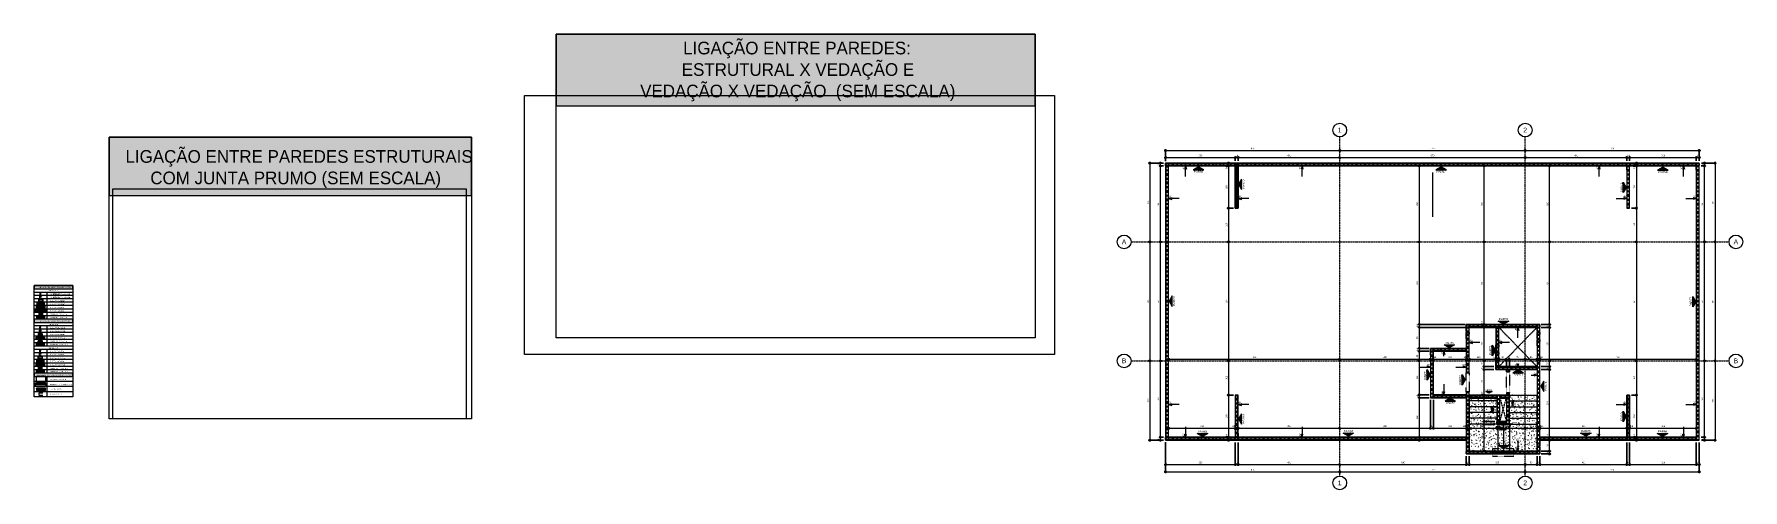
# Model space of a CAD drawing. Header units: centimetres. Extents: x 170 to 13810, y -2277 to 8860.
# Drawn here: x 5713 to 13810, y -745 to 1415 of the extents above; entities that cross this region are included whole.
import ezdxf

# ---------------------------------------------------------------- set-up
doc = ezdxf.new("R2010")
doc.units = ezdxf.units.CM
for name, pattern in [('Linha de eixo', [2.2225, 1.27, -0.3175, 0.3175, -0.3175]), ('Pontilhada', [0.6, 0, -0.6]), ('Projeção', [0.396875, 0.238125, -0.15875]), ('Tracejada', [0.635, 0.3175, -0.3175])]:
    doc.linetypes.add(name, pattern=pattern)
for name, color, linetype, lineweight, true_color in [('A-ANNO-DIMS-1', 1, 'Continuous', 9, 0xff0000), ('A-DETL-1', 1, 'Continuous', 9, 0xff0000), ('A-DETL-GENF-1', 9, 'Continuous', 9, 0xc0c0c0), ('A-DETL-GENF-3', 1, 'Continuous', 9, 0xff0000), ('A-DETL-GENF-6', 6, 'Continuous', 9, 0xff00ff), ('A-DETL-GENF-7', 250, 'Continuous', 9, 0x363636), ('A-GLAZ-1', 1, 'Continuous', 9, 0xff0000), ('G-ANNO-SYMB-1', 251, 'Continuous', 9, 0x646464), ('S-BEAM-1', 136, 'Continuous', 9, 0x008080), ('S-BEAM-10', 51, 'Continuous', 9, 0xffff6a), ('S-BEAM-11', 30, 'Continuous', 9, 0xff8000), ('S-BEAM-12', 96, 'Continuous', 9, 0x008000), ('S-BEAM-3', 9, 'Continuous', 9, 0xc0c0c0), ('S-BEAM-4', 98, 'Continuous', 9, 0x004000), ('S-BEAM-5', 6, 'Continuous', 9, 0xff00ff), ('S-BEAM-6', 7, 'Pontilhada', 9, 0xffffff), ('S-BEAM-7', 116, 'Continuous', 9, 0x008040), ('S-BEAM-8', 142, 'Continuous', 9, 0x0080c0), ('S-BEAM-9', 1, 'Continuous', 9, 0xff0000)]:
    doc.layers.add(name, color=color, linetype=linetype, lineweight=lineweight, true_color=true_color)
for name, color, linetype, lineweight in [('A-ANNO-DIMS-50', 7, 'Continuous', 9), ('A-DETL-GENF', 7, 'Continuous', 9), ('A-DETL-THIN', 7, 'Continuous', 9), ('A-FLOR-OVHD', 7, 'Projeção', 9), ('G-ANNO-REFR', 7, 'Tracejada', 9), ('G-ANNO-SYMB', 7, 'Continuous', 9), ('G-ANNO-TEXT', 7, 'Continuous', 9), ('S-BEAM', 7, 'Continuous', 9), ('S-BEAM-2', 7, 'Continuous', 13), ('S-GRID-1', 7, 'Linha de eixo', 9), ('S-GRID-IDEN', 7, 'Continuous', 9), ('S-STRS', 7, 'Continuous', 9), ('S-STRS-1', 7, 'Projeção', 9)]:
    doc.layers.add(name, color=color, linetype=linetype, lineweight=lineweight)
doc.styles.add('Arial', font='arial.ttf', dxfattribs={"height": 22.5})
doc.styles.add('Arial_1', font='arial.ttf', dxfattribs={"height": 10})
doc.styles.add('Arial_2', font='arial.ttf', dxfattribs={"height": 7.5})
doc.styles.add('Bahnschrift_10', font='', dxfattribs={"height": 5})
doc.styles.add('Bahnschrift_11', font='', dxfattribs={"height": 6})
doc.styles.add('Bahnschrift_12', font='', dxfattribs={"height": 60})
doc.styles.add('Bahnschrift_13', font='', dxfattribs={"height": 7.5})
doc.styles.get('Bahnschrift_10').set_extended_font_data('Bahnschrift')
doc.styles.get('Bahnschrift_11').set_extended_font_data('Bahnschrift')
doc.styles.get('Bahnschrift_12').set_extended_font_data('Bahnschrift')
doc.styles.get('Bahnschrift_13').set_extended_font_data('Bahnschrift')
doc.dimstyles.new('COTA_ACUMULADA', dxfattribs={"dimscale": 30.48, "dimtxt": 8.33133, "dimasz": 0.049213, "dimexe": 0, "dimexo": 0.0625, "dimgap": 0.131234, "dimtad": 0, "dimjust": 2, "dimdec": 0, "dimzin": 0, "dimdsep": 46, "dimtxsty": 'Bahnschrift_13', "dimblk1": 'NONE', "dimblk2": 'OPEN30', "dimsah": 1, "dimcen": 0.09, "dimse1": 1, "dimsd1": 1, "dimazin": 0, "dimtfac": 1, "dimtdec": 4, "dimtix": 1, "dimtmove": 2, "dimatfit": 3, "dimfxl": 0, "dimfxlon": 1, "dimtvp": 1, "dimtolj": 1, "dimtzin": 0, "dimarcsym": 2})
doc.dimstyles.new('COTA_LINEAR', dxfattribs={"dimscale": 30.48, "dimtxt": 8.33133, "dimasz": 0.393701, "dimexe": 0.164042, "dimexo": 0.328084, "dimgap": 0.131234, "dimtad": 1, "dimdec": 0, "dimzin": 0, "dimdsep": 46, "dimtxsty": 'Bahnschrift_13', "dimblk1": 'DOTSMALL', "dimblk2": 'DOTSMALL', "dimsah": 1, "dimcen": 0.09, "dimdle": 0.164042, "dimazin": 0, "dimtfac": 1, "dimtdec": 4, "dimtix": 1, "dimtmove": 0, "dimatfit": 3, "dimfxl": 1, "dimtvp": 1, "dimtolj": 1, "dimtzin": 0, "dimarcsym": 2})
doc.dimstyles.new('COTA_LINEAR_1', dxfattribs={"dimscale": 30.48, "dimtxt": 8.33133, "dimasz": 0.393701, "dimexe": 0.164042, "dimexo": 0.328084, "dimgap": 0.131234, "dimtad": 1, "dimdec": 0, "dimzin": 0, "dimdsep": 46, "dimtxsty": 'Bahnschrift_13', "dimblk1": 'DOTSMALL', "dimblk2": 'DOTSMALL', "dimsah": 1, "dimcen": 0.09, "dimdle": 0.164042, "dimazin": 0, "dimtfac": 1, "dimtdec": 4, "dimtix": 1, "dimtmove": 1, "dimatfit": 3, "dimfxl": 1, "dimtvp": 1, "dimtolj": 1, "dimtzin": 0, "dimarcsym": 2})
doc.dimstyles.new('COTA_LINEAR_2', dxfattribs={"dimscale": 30.48, "dimtxt": 8.33133, "dimasz": 0.393701, "dimexe": 0.164042, "dimexo": 0.328084, "dimgap": 0.131234, "dimtad": 1, "dimdec": 0, "dimzin": 0, "dimdsep": 46, "dimtxsty": 'Bahnschrift_13', "dimblk1": 'DOTSMALL', "dimblk2": 'DOTSMALL', "dimsah": 1, "dimcen": 0.09, "dimdle": 0.164042, "dimazin": 0, "dimtfac": 1, "dimtdec": 4, "dimtix": 1, "dimtmove": 2, "dimatfit": 3, "dimfxl": 1, "dimtvp": 1, "dimtolj": 1, "dimtzin": 0, "dimarcsym": 2})
picture_1 = doc.add_image_def('image1.jpg', size_in_pixel=(246, 153))
picture_2 = doc.add_image_def('image2.pdf', size_in_pixel=(1438, 936))
picture_3 = doc.add_image_def('image3.pdf', size_in_pixel=(2157, 1053))
pattern_1 = [(50, (0, 0), (10.9309, -0.9559), [1.143, -12.573]), (355, (0, 0), (-2.115, 11.463), [0.9144, -10.058]), (100.451, (0.911, -0.08), (8.8164, 10.5066), [0.9714, -10.685]), (46.184, (0, 3.048), (16.2653, -2.5226), [1.714, -18.859]), (96.636, (1.355, 2.838), (14.244, 14.8455), [1.457, -16.028]), (351.184, (0, 3.048), (14.2445, 14.8452), [1.372, -15.088]), (21, (1.524, 2.286), (9.097, -6.1355), [1.143, -12.573]), (326, (1.524, 2.286), (3.7075, 11.0511), [0.9144, -10.058]), (71.451, (2.282, 1.775), (12.8047, 4.915), [0.9714, -10.685]), (37.5, (0, 0), (0.18502, 5.07294), [0.20117, -9.735, 0.20117, -10.01, -10.096]), (37.5, (0, 0), (0.18502, 5.07294), [-20.147, 0.2012, -9.895]), (7.5, (0, 0), (4.00875, 6.01067), [0.20117, -5.621, 0.20117, -9.507, -3.848]), (7.5, (0, 0), (4.00875, 6.01067), [-15.53, 0.2012, -3.647]), (327.5, (-3.399, 0), (8.13526, -0.34393), [0.20117, -3.609, 0.20117, -11.686, -15.773]), (327.5, (-3.399, 0), (8.13526, -0.34393), [-15.697, 0.2012, -15.572]), (317.5, (-4.923, 0), (8.8875, 1.52544), [0.2012, -4.752, 0.2012, -7.693, -11.201]), (317.5, (-4.923, 0), (8.8875, 1.52544), [-12.847, 0.2012, -11])]
pattern_2 = [(0, (12412.957, 0), (40.64, 10.16), [1.676, -28.804, 1.676, -28.804, -162.56]), (0, (12412.957, 0), (40.64, 10.16), [-60.96, 1.676, -59.284, 1.676, -28.804, -71.12]), (0, (12412.957, 0), (40.64, 10.16), [-152.4, 1.676, -18.644, 1.676, -49.124]), (120, (12428.197, 5.08), (-29.11882, 30.11527), [1.676, -28.804, 1.676, -28.804, -162.56]), (120, (12428.197, 5.08), (-29.11882, 30.11527), [-60.96, 1.676, -59.284, 1.676, -28.804, -71.12]), (120, (12428.197, 5.08), (-29.11882, 30.11527), [-152.4, 1.676, -18.644, 1.676, -49.124]), (240, (12433.277, 25.4), (-11.52118, -40.27527), [1.676, -28.804, 1.676, -28.804, -162.56]), (240, (12433.277, 25.4), (-11.52118, -40.27527), [-60.96, 1.676, -59.284, 1.676, -28.804, -71.12]), (240, (12433.277, 25.4), (-11.52118, -40.27527), [-152.4, 1.676, -18.644, 1.676, -49.124])]

msp = doc.modelspace()

# ---------------------------------------------------------------- texts
at = {"layer": 'G-ANNO-SYMB', "attachment_point": 1}
for s, insert, char_height, width, style in [('PAR56', (11208.5, 768.1), 10, 54.916, 'Arial_1'), ('PAR57', (12358.4, 768.4), 10, 54.916, 'Arial_1'), ('PAR58', (13408.6, 766.8), 10, 54.916, 'Arial_1'), ('PAR59', (12654, 69.5), 10, 54.916, 'Arial_1'), ('PAR60', (12396.8, -43.6), 10, 54.916, 'Arial_1'), ('PAR61', (12723.7, -194), 10, 54.916, 'Arial_1'), ('VED31', (12590.5, -268.7), 7.5, 40.485, 'Arial_2'), ('PAR62', (12401.6, -328.4), 10, 54.916, 'Arial_1'), ('PAR63', (11227.1, -463.7), 10, 54.916, 'Arial_1'), ('PAR64', (11918.6, -461.8), 10, 54.916, 'Arial_1'), ('VED32', (12656.3, -460.6), 7.5, 40.485, 'Arial_2'), ('PAR65', (13044.2, -461.5), 10, 54.916, 'Arial_1'), ('PAR66', (13406.9, -462.9), 10, 54.916, 'Arial_1'), ('PAR67', (12654, -519.8), 10, 54.916, 'Arial_1')]:
    msp.add_mtext(s, dxfattribs=dict(at, insert=insert, char_height=char_height, width=width, style=style))
at = {"layer": 'G-ANNO-SYMB', "attachment_point": 1, "rotation": 90}
for s, insert, char_height, width, style in [('PAR70', (11438.7, 681.2), 10, 54.916, 'Arial_1'), ('PAR76', (13228.8, 666.8), 10, 54.916, 'Arial_1'), ('PAR68', (11109.5, 127.7), 10, 54.916, 'Arial_1'), ('PAR77', (13558.6, 124.8), 10, 54.916, 'Arial_1'), ('PAR73', (12608.7, -106.1), 10, 54.916, 'Arial_1'), ('PAR71', (12299.4, -222.2), 10, 54.916, 'Arial_1'), ('PAR72', (12465.4, -245.2), 10, 54.916, 'Arial_1'), ('PAR74', (12870.6, -276), 10, 54.916, 'Arial_1'), ('VED34', (12723.9, -350.7), 7.5, 40.485, 'Arial_2'), ('PAR69', (11438.1, -431), 10, 54.916, 'Arial_1'), ('VED33', (12611.5, -380.5), 7.5, 40.485, 'Arial_2'), ('PAR75', (13229.1, -419.6), 10, 54.916, 'Arial_1')]:
    msp.add_mtext(s, dxfattribs=dict(at, insert=insert, char_height=char_height, width=width, style=style))
at = {"layer": 'G-ANNO-TEXT', "attachment_point": 1}
for s, insert, char_height, width, style in [('LIGAÇÃO ENTRE PAREDES: ', (8788.6, 1379.2), 60, 1281.097, 'Bahnschrift_12'), ('ESTRUTURAL X VEDAÇÃO E ', (8781.9, 1277.3), 60, 1295.527, 'Bahnschrift_12'), ('VEDAÇÃO X VEDAÇÃO  (SEM ESCALA)', (8584.8, 1175.5), 60, 1747.679, 'Bahnschrift_12'), ('LIGAÇÃO ENTRE PAREDES ESTRUTURAIS ', (6145.9, 865.4), 60, 1916.033, 'Bahnschrift_12'), ('COM JUNTA PRUMO (SEM ESCALA)', (6263.6, 763.6), 60, 1622.616, 'Bahnschrift_12'), ('LEGENDA DE BLOCOS ESTRUTURAIS', (5736.1, 218.6), 6, 169.477, 'Bahnschrift_11'), ('FAMÍLIA 14cm', (5780.8, 202), 5, 53.232, 'Bahnschrift_10'), ('COMPENSADOR 14x04x19cm', (5789.3, 186), 5, 107.747, 'Bahnschrift_10'), ('COMPENSADOR 14x09x19cm', (5789.3, 170), 5, 107.266, 'Bahnschrift_10'), ('CANALETA - 14x19x19cm', (5789.3, 90), 5, 92.354, 'Bahnschrift_10'), ('BLOCO - 14x19x19cm', (5789.3, 154), 5, 77.122, 'Bahnschrift_10'), ('BLOCO - 14x34x19cm', (5789.3, 138), 5, 79.207, 'Bahnschrift_10'), ('BLOCO - 14x39x19cm', (5789.3, 122), 5, 78.726, 'Bahnschrift_10'), ('BLOCO - 14x54x19cm', (5789.3, 106), 5, 79.367, 'Bahnschrift_10'), ('LEGENDA DE BLOCOS DE VEDAÇÃO', (5736.1, 57.6), 6, 165.148, 'Bahnschrift_11'), ('FAMÍLIA 09cm', (5780.8, 42), 5, 54.515, 'Bahnschrift_10'), ('CANALETA - 14x39x19cm', (5789.3, 74), 5, 93.958, 'Bahnschrift_10'), ('BLOCO - 09X04x19cm', (5789.3, 26.1), 5, 81.131, 'Bahnschrift_10'), ('BLOCO - 09X09x19cm', (5789.3, 10.1), 5, 80.65, 'Bahnschrift_10'), ('FAMÍLIA 14cm', (5780.8, -70), 5, 53.232, 'Bahnschrift_10'), ('CANALETA - 09x19x19cm', (5789.3, -38), 5, 93.637, 'Bahnschrift_10'), ('CANALETA - 09X39x19cm', (5789.3, -53.9), 5, 95.721, 'Bahnschrift_10'), ('BLOCO - 09x19x19cm', (5789.3, -5.5), 5, 78.405, 'Bahnschrift_10'), ('BLOCO - 09X39x19cm', (5789.3, -21.9), 5, 80.489, 'Bahnschrift_10'), ('BLOCO - 14x04x19cm', (5789.3, -85), 5, 79.367, 'Bahnschrift_10'), ('BLOCO - 14x09x19cm', (5789.3, -100.9), 5, 78.886, 'Bahnschrift_10'), ('BLOCO - 14X19x19cm', (5789.3, -119), 5, 77.603, 'Bahnschrift_10'), ('BLOCO - 14x34x19cm', (5789.3, -133), 5, 79.207, 'Bahnschrift_10'), ('BLOCO - 14X39x19cm', (5789.3, -149.5), 5, 79.207, 'Bahnschrift_10'), ('LEGENDA DOS ELEMENTOS EM PLANTA', (5729.4, -198.4), 6, 184.709, 'Bahnschrift_11'), ('ELEVAÇÃO DA PAREDE', (5787.7, -219), 5, 89.468, 'Bahnschrift_10'), ('REPRESENTAÇÃO ESQUADRIA', (5787.7, -243), 5, 117.367, 'Bahnschrift_10'), ('CANALETA - 14X19x19cm', (5789.3, -167), 5, 92.835, 'Bahnschrift_10'), ('CANALETA - 14X39x19cm', (5789.3, -181.5), 5, 94.439, 'Bahnschrift_10'), ('TELA METÁLICA', (5787.7, -265), 5, 61.089, 'Bahnschrift_10'), ('FERRO CABELO', (5787.7, -288.6), 5, 60.447, 'Bahnschrift_10')]:
    msp.add_mtext(s, dxfattribs=dict(at, insert=insert, char_height=char_height, width=width, style=style))

# ---------------------------------------------------------------- blocks, each defined once
blk = doc.blocks.new('Family - ___-3302159-LEGENDA')
at = {"layer": 'S-BEAM-1'}
blk.add_hatch(color=256, dxfattribs=at).paths.add_polyline_path([(38.3, 161.2), (44.8, 161.2), (44.8, 163.7), (38.3, 163.7), (38.3, 172.7), (44.8, 172.7), (44.8, 175.2), (35.8, 175.2), (35.8, 161.2)])
at = {"layer": 'A-DETL-GENF'}
for p, q in [((35.8, 175.2), (35.8, 168.2)), ((40.3, 175.2), (35.8, 175.2)), ((35.8, 168.2), (35.8, 161.2)), ((38.3, 163.7), (38.3, 172.7)), ((38.3, 172.7), (44.8, 172.7)), ((44.8, 163.7), (38.3, 163.7)), ((44.8, 175.2), (40.3, 175.2)), ((44.8, 172.7), (44.8, 175.2)), ((44.8, 161.2), (44.8, 163.7)), ((35.8, 161.2), (40.3, 161.2)), ((40.3, 161.2), (44.8, 161.2))]:
    blk.add_line(p, q, dxfattribs=at)
at = {"layer": 'S-BEAM-2'}
for p, q in [((44.8, 175.2), (35.8, 175.2)), ((35.8, 162.4), (35.8, 173.9)), ((44.8, 175.2), (44.8, 172.7)), ((44.8, 161.2), (44.8, 163.7)), ((35.8, 161.2), (44.8, 161.2))]:
    blk.add_line(p, q, dxfattribs=at)
at = {"layer": 'S-BEAM-3'}
for p, q in [((38.3, 172.7), (44.8, 172.7)), ((38.3, 163.7), (38.3, 172.7)), ((44.8, 163.7), (38.3, 163.7))]:
    blk.add_line(p, q, dxfattribs=at)
blk = doc.blocks.new('Family - ___-3302161-LEGENDA')
at = {"layer": 'S-BEAM-3'}
h = blk.add_hatch(color=256, dxfattribs=at)
h.paths.add_polyline_path([(40.3, 113.2), (59.8, 113.2), (59.8, 127.2), (20.8, 127.2), (20.8, 113.2), (30.8, 113.2)])
h.paths.add_polyline_path([(55.1, 115.7), (41.6, 115.7), (41.6, 124.7), (57.3, 124.7), (57.3, 115.7)])
h.paths.add_polyline_path([(23.3, 115.7), (23.3, 124.7), (39.1, 124.7), (39.1, 115.7), (30.8, 115.7)])
at = {"layer": 'A-DETL-GENF'}
for p, q in [((59.8, 127.2), (20.8, 127.2)), ((20.8, 127.2), (20.8, 120.2)), ((20.8, 120.2), (20.8, 113.2)), ((20.8, 113.2), (59.8, 113.2)), ((23.3, 115.7), (23.3, 124.7)), ((23.3, 124.7), (39.1, 124.7)), ((39.1, 115.7), (23.3, 115.7)), ((39.1, 124.7), (39.1, 115.7)), ((41.6, 115.7), (41.6, 124.7)), ((41.6, 124.7), (57.3, 124.7)), ((57.3, 115.7), (41.6, 115.7)), ((57.3, 124.7), (57.3, 115.7)), ((59.8, 120.2), (59.8, 127.2)), ((59.8, 113.2), (59.8, 120.2))]:
    blk.add_line(p, q, dxfattribs=at)
at = {"layer": 'S-BEAM-2'}
for p, q in [((20.8, 127.2), (20.8, 113.2)), ((59.8, 127.2), (20.8, 127.2)), ((20.8, 114.4), (20.8, 125.9)), ((20.8, 113.2), (59.8, 113.2)), ((59.8, 113.2), (59.8, 127.2)), ((59.8, 125.9), (59.8, 114.4))]:
    blk.add_line(p, q, dxfattribs=at)
at = {"layer": 'S-BEAM-3'}
for p, q in [((23.3, 124.7), (39.1, 124.7)), ((23.3, 115.7), (23.3, 124.7)), ((39.1, 115.7), (23.3, 115.7)), ((39.1, 124.7), (39.1, 115.7)), ((41.6, 124.7), (57.3, 124.7)), ((41.6, 115.7), (41.6, 124.7)), ((57.3, 115.7), (41.6, 115.7)), ((57.3, 124.7), (57.3, 115.7))]:
    blk.add_line(p, q, dxfattribs=at)
blk = doc.blocks.new('Family - ___-3302269-LEGENDA')
at = {"layer": 'S-BEAM-4'}
h = blk.add_hatch(color=256, dxfattribs=at)
h.paths.add_polyline_path([(30.8, 97.2), (67.3, 97.2), (67.3, 111.2), (13.3, 111.2), (13.3, 97.2), (20.8, 97.2)])
h.paths.add_polyline_path([(34.1, 99.7), (34.1, 108.7), (46.6, 108.7), (46.6, 99.7), (40.3, 99.7)])
h.paths.add_polyline_path([(55.1, 99.7), (49.1, 99.7), (49.1, 108.7), (64.8, 108.7), (64.8, 99.7), (59.8, 99.7)])
h.paths.add_polyline_path([(30.8, 99.7), (15.8, 99.7), (15.8, 108.7), (31.6, 108.7), (31.6, 99.7)])
at = {"layer": 'A-DETL-GENF'}
for p, q in [((13.3, 111.2), (13.3, 104.2)), ((40.3, 111.2), (13.3, 111.2)), ((13.3, 104.2), (13.3, 97.2)), ((13.3, 97.2), (40.3, 97.2)), ((15.8, 99.7), (15.8, 108.7)), ((15.8, 108.7), (31.6, 108.7)), ((31.6, 99.7), (15.8, 99.7)), ((31.6, 108.7), (31.6, 99.7)), ((34.1, 108.7), (46.6, 108.7)), ((34.1, 99.7), (34.1, 108.7)), ((46.6, 99.7), (34.1, 99.7)), ((67.3, 111.2), (40.3, 111.2)), ((40.3, 97.2), (67.3, 97.2)), ((46.6, 108.7), (46.6, 99.7)), ((49.1, 99.7), (49.1, 108.7)), ((49.1, 108.7), (64.8, 108.7)), ((64.8, 99.7), (49.1, 99.7)), ((64.8, 108.7), (64.8, 99.7)), ((67.3, 104.2), (67.3, 111.2)), ((67.3, 97.2), (67.3, 104.2))]:
    blk.add_line(p, q, dxfattribs=at)
at = {"layer": 'S-BEAM-2'}
for p, q in [((13.3, 111.2), (13.3, 97.2)), ((67.3, 111.2), (13.3, 111.2)), ((13.3, 98.4), (13.3, 109.9)), ((13.3, 97.2), (67.3, 97.2)), ((67.3, 97.2), (67.3, 111.2)), ((67.3, 109.9), (67.3, 98.4))]:
    blk.add_line(p, q, dxfattribs=at)
at = {"layer": 'S-BEAM-3'}
for p, q in [((15.8, 108.7), (31.6, 108.7)), ((15.8, 99.7), (15.8, 108.7)), ((31.6, 99.7), (15.8, 99.7)), ((31.6, 108.7), (31.6, 99.7)), ((34.1, 108.7), (46.6, 108.7)), ((34.1, 99.7), (34.1, 108.7)), ((46.6, 99.7), (34.1, 99.7)), ((46.6, 108.7), (46.6, 99.7)), ((49.1, 108.7), (64.8, 108.7)), ((49.1, 99.7), (49.1, 108.7)), ((64.8, 99.7), (49.1, 99.7)), ((64.8, 108.7), (64.8, 99.7))]:
    blk.add_line(p, q, dxfattribs=at)
blk = doc.blocks.new('Family - ___-3302278-LEGENDA')
at = {"layer": 'S-BEAM-5'}
h = blk.add_hatch(color=256, dxfattribs=at)
h.paths.add_polyline_path([(18.8, -158.7), (57.8, -158.7), (57.8, -144.7), (18.8, -144.7), (18.8, -156.2)])
h.paths.add_polyline_path([(37.1, -156.2), (21.3, -156.2), (21.3, -147.2), (37.1, -147.2)])
h.paths.add_polyline_path([(47.8, -156.2), (39.6, -156.2), (39.6, -147.2), (55.3, -147.2), (55.3, -156.2)])
at = {"layer": 'A-DETL-GENF'}
for p, q in [((57.8, -144.7), (18.8, -144.7)), ((18.8, -144.7), (18.8, -151.7)), ((18.8, -151.7), (18.8, -158.7)), ((18.8, -158.7), (57.8, -158.7)), ((21.3, -156.2), (21.3, -147.2)), ((21.3, -147.2), (37.1, -147.2)), ((37.1, -156.2), (21.3, -156.2)), ((37.1, -147.2), (37.1, -156.2)), ((39.6, -156.2), (39.6, -147.2)), ((39.6, -147.2), (55.3, -147.2)), ((55.3, -156.2), (39.6, -156.2)), ((55.3, -147.2), (55.3, -156.2)), ((57.8, -151.7), (57.8, -144.7)), ((57.8, -158.7), (57.8, -151.7))]:
    blk.add_line(p, q, dxfattribs=at)
at = {"layer": 'S-BEAM-2'}
for p, q in [((18.8, -144.7), (18.8, -158.7)), ((57.8, -144.7), (18.8, -144.7)), ((18.8, -157.4), (18.8, -145.9)), ((18.8, -158.7), (57.8, -158.7)), ((57.8, -158.7), (57.8, -144.7)), ((57.8, -145.9), (57.8, -157.4))]:
    blk.add_line(p, q, dxfattribs=at)
at = {"layer": 'S-BEAM-3'}
for p, q in [((21.3, -147.2), (37.1, -147.2)), ((21.3, -156.2), (21.3, -147.2)), ((37.1, -156.2), (21.3, -156.2)), ((37.1, -147.2), (37.1, -156.2)), ((39.6, -147.2), (55.3, -147.2)), ((39.6, -156.2), (39.6, -147.2)), ((55.3, -156.2), (39.6, -156.2)), ((55.3, -147.2), (55.3, -156.2))]:
    blk.add_line(p, q, dxfattribs=at)
blk = doc.blocks.new('Family - ___-3302289-LEGENDA')
at = {"layer": 'A-DETL-GENF-6'}
h = blk.add_hatch(color=256, dxfattribs=at)
h.paths.add_polyline_path([(28.8, -39), (33, -39), (38.3, -36.5), (28.8, -36.5)])
h.paths.add_polyline_path([(43.6, -39), (47.8, -39), (47.8, -36.5), (38.3, -36.5)])
blk.add_hatch(color=256, dxfattribs=at).paths.add_polyline_path([(38.3, -45.5), (47.8, -41), (38.3, -36.5), (28.8, -41)])
at = {"layer": 'A-DETL-GENF-7'}
h = blk.add_hatch(dxfattribs=at)
h.set_pattern_fill('FP_2', color=256, style=0, pattern_type=2)
h.set_pattern_definition(pattern_1)
h.paths.add_polyline_path([(43.6, -43), (47.8, -43), (47.8, -41)])
h.paths.add_polyline_path([(28.8, -41), (33, -39), (28.8, -39)])
h.paths.add_polyline_path([(33, -43), (28.8, -41), (28.8, -43)])
h.paths.add_polyline_path([(47.8, -41), (47.8, -39), (43.6, -39)])
at = {"layer": 'S-BEAM-5'}
h = blk.add_hatch(color=256, dxfattribs=at)
h.paths.add_polyline_path([(38.3, -45.5), (33, -43), (28.8, -43), (28.8, -45.5)])
h.paths.add_polyline_path([(47.8, -45.5), (47.8, -43), (43.6, -43), (38.3, -45.5)])
at = {"layer": 'A-DETL-GENF'}
for p, q in [((47.8, -36.5), (28.8, -36.5)), ((28.8, -36.5), (28.8, -39)), ((28.8, -36.5), (28.8, -41)), ((38.3, -36.5), (28.8, -36.5)), ((28.8, -39), (47.8, -39)), ((28.8, -41), (28.8, -45.5)), ((47.8, -43), (28.8, -43)), ((28.8, -43), (28.8, -45.5)), ((28.8, -45.5), (47.8, -45.5)), ((28.8, -45.5), (38.3, -45.5)), ((47.8, -36.5), (38.3, -36.5)), ((38.3, -45.5), (47.8, -45.5)), ((47.8, -39), (47.8, -36.5)), ((47.8, -41), (47.8, -36.5)), ((47.8, -45.5), (47.8, -41)), ((47.8, -45.5), (47.8, -43))]:
    blk.add_line(p, q, dxfattribs=at)
at = {"layer": 'S-BEAM-2'}
for p, q in [((28.8, -39), (47.8, -39)), ((28.8, -39), (28.8, -43)), ((28.8, -43), (47.8, -43)), ((47.8, -43), (47.8, -39))]:
    blk.add_line(p, q, dxfattribs=at)
at = {"layer": 'S-BEAM-6'}
for p, q in [((47.8, -39), (28.8, -39)), ((28.8, -39), (28.8, -43)), ((28.8, -43), (47.8, -43)), ((47.8, -43), (47.8, -39))]:
    blk.add_line(p, q, dxfattribs=at)
blk = doc.blocks.new('Family - ___-3302294-LEGENDA')
at = {"layer": 'A-DETL-GENF-6'}
h = blk.add_hatch(color=256, dxfattribs=at)
h.paths.add_polyline_path([(38.3, -51.6), (18.8, -51.6), (18.8, -54.1), (27.5, -54.1)])
h.paths.add_polyline_path([(49.1, -54.1), (57.8, -54.1), (57.8, -51.6), (38.3, -51.6)])
blk.add_hatch(color=256, dxfattribs=at).paths.add_polyline_path([(38.3, -60.6), (57.8, -56.1), (38.3, -51.6), (18.8, -56.1)])
at = {"layer": 'A-DETL-GENF-7'}
h = blk.add_hatch(dxfattribs=at)
h.set_pattern_fill('FP_2', color=256, style=0, pattern_type=2)
h.set_pattern_definition(pattern_1)
h.paths.add_polyline_path([(57.8, -58.1), (57.8, -56.1), (49.1, -58.1)])
h.paths.add_polyline_path([(18.8, -56.1), (27.5, -54.1), (18.8, -54.1)])
h.paths.add_polyline_path([(27.5, -58.1), (18.8, -56.1), (18.8, -58.1)])
h.paths.add_polyline_path([(57.8, -56.1), (57.8, -54.1), (49.1, -54.1)])
at = {"layer": 'S-BEAM-5'}
h = blk.add_hatch(color=256, dxfattribs=at)
h.paths.add_polyline_path([(18.8, -60.6), (38.3, -60.6), (27.5, -58.1), (18.8, -58.1)])
h.paths.add_polyline_path([(38.3, -60.6), (57.8, -60.6), (57.8, -58.1), (49.1, -58.1)])
at = {"layer": 'A-DETL-GENF'}
for p, q in [((57.8, -51.6), (18.8, -51.6)), ((18.8, -51.6), (18.8, -54.1)), ((18.8, -51.6), (18.8, -56.1)), ((38.3, -51.6), (18.8, -51.6)), ((18.8, -54.1), (57.8, -54.1)), ((18.8, -56.1), (18.8, -60.6)), ((57.8, -58.1), (18.8, -58.1)), ((18.8, -58.1), (18.8, -60.6)), ((18.8, -60.6), (57.8, -60.6)), ((18.8, -60.6), (38.3, -60.6)), ((57.8, -51.6), (38.3, -51.6)), ((38.3, -60.6), (57.8, -60.6)), ((57.8, -54.1), (57.8, -51.6)), ((57.8, -56.1), (57.8, -51.6)), ((57.8, -60.6), (57.8, -56.1)), ((57.8, -60.6), (57.8, -58.1))]:
    blk.add_line(p, q, dxfattribs=at)
at = {"layer": 'S-BEAM-2'}
for p, q in [((18.8, -54.1), (57.8, -54.1)), ((18.8, -54.1), (18.8, -58.1)), ((18.8, -58.1), (57.8, -58.1)), ((57.8, -58.1), (57.8, -54.1))]:
    blk.add_line(p, q, dxfattribs=at)
at = {"layer": 'S-BEAM-6'}
for p, q in [((57.8, -54.1), (18.8, -54.1)), ((18.8, -54.1), (18.8, -58.1)), ((18.8, -58.1), (57.8, -58.1)), ((57.8, -58.1), (57.8, -54.1))]:
    blk.add_line(p, q, dxfattribs=at)
blk = doc.blocks.new('Family - ___-3302304-LEGENDA')
at = {"layer": 'A-DETL-GENF-6'}
blk.add_hatch(color=256, dxfattribs=at).paths.add_polyline_path([(32.8, -174.7), (47.8, -174.7), (47.8, -160.7), (28.8, -160.7), (28.8, -174.7)])
at = {"layer": 'A-DETL-GENF'}
for p, q in [((47.8, -160.7), (28.8, -160.7)), ((28.8, -160.7), (28.8, -163.2)), ((28.8, -160.7), (28.8, -167.7)), ((38.3, -160.7), (28.8, -160.7)), ((47.8, -160.7), (38.3, -160.7)), ((47.8, -163.2), (47.8, -160.7)), ((47.8, -168.6), (47.8, -160.7)), ((28.8, -163.2), (47.8, -163.2)), ((28.8, -167.7), (28.8, -174.7)), ((47.8, -172.2), (28.8, -172.2)), ((28.8, -172.2), (28.8, -174.7)), ((28.8, -174.7), (47.8, -174.7)), ((28.8, -174.7), (38.3, -174.7)), ((38.3, -174.7), (47.8, -174.7)), ((47.8, -174.7), (47.8, -168.6)), ((47.8, -174.7), (47.8, -172.2))]:
    blk.add_line(p, q, dxfattribs=at)
at = {"layer": 'S-BEAM-2'}
for p, q in [((28.8, -160.7), (47.8, -160.7)), ((28.8, -160.7), (28.8, -174.7)), ((47.8, -174.7), (47.8, -160.7)), ((28.8, -174.7), (47.8, -174.7))]:
    blk.add_line(p, q, dxfattribs=at)
blk = doc.blocks.new('Family - ___-3302307-LEGENDA')
at = {"layer": 'A-DETL-GENF-6'}
blk.add_hatch(color=256, dxfattribs=at).paths.add_polyline_path([(57.8, -190.7), (57.8, -176.7), (18.8, -176.7), (18.8, -190.7), (38.3, -190.7)])
at = {"layer": 'A-DETL-GENF'}
for p, q in [((57.8, -176.7), (18.8, -176.7)), ((18.8, -176.7), (18.8, -179.2)), ((18.8, -176.7), (18.8, -183.7)), ((38.3, -176.7), (18.8, -176.7)), ((18.8, -179.2), (57.8, -179.2)), ((18.8, -183.7), (18.8, -190.7)), ((57.8, -188.2), (18.8, -188.2)), ((18.8, -188.2), (18.8, -190.7)), ((18.8, -190.7), (57.8, -190.7)), ((18.8, -190.7), (38.3, -190.7)), ((57.8, -176.7), (38.3, -176.7)), ((38.3, -190.7), (57.8, -190.7)), ((57.8, -179.2), (57.8, -176.7)), ((57.8, -183.7), (57.8, -176.7)), ((57.8, -190.7), (57.8, -183.7)), ((57.8, -190.7), (57.8, -188.2))]:
    blk.add_line(p, q, dxfattribs=at)
at = {"layer": 'S-BEAM-2'}
for p, q in [((18.8, -176.7), (57.8, -176.7)), ((18.8, -176.7), (18.8, -190.7)), ((18.8, -190.7), (57.8, -190.7)), ((57.8, -190.7), (57.8, -176.7))]:
    blk.add_line(p, q, dxfattribs=at)
blk = doc.blocks.new('Family - ___-3302310-LEGENDA')
at = {"layer": 'S-BEAM-7'}
blk.add_hatch(color=256, dxfattribs=at).paths.add_polyline_path([(40.8, 177.2), (42.3, 177.2), (42.3, 179.7), (40.8, 179.7), (40.8, 188.7), (42.3, 188.7), (42.3, 191.2), (38.3, 191.2), (38.3, 177.2)])
at = {"layer": 'A-DETL-GENF'}
for p, q in [((42.3, 191.2), (38.3, 191.2)), ((38.3, 191.2), (38.3, 184.2)), ((38.3, 184.2), (38.3, 177.2)), ((38.3, 177.2), (42.3, 177.2)), ((40.8, 188.7), (42.3, 188.7)), ((40.8, 179.7), (40.8, 188.7)), ((42.3, 179.7), (40.8, 179.7)), ((42.3, 188.7), (42.3, 191.2)), ((42.3, 177.2), (42.3, 179.7))]:
    blk.add_line(p, q, dxfattribs=at)
at = {"layer": 'S-BEAM-2'}
for p, q in [((42.3, 191.2), (38.3, 191.2)), ((38.3, 177.2), (38.3, 191.2)), ((38.3, 177.2), (42.3, 177.2)), ((42.3, 191.2), (42.3, 188.7)), ((42.3, 177.2), (42.3, 179.7))]:
    blk.add_line(p, q, dxfattribs=at)
at = {"layer": 'S-BEAM-3'}
for p, q in [((40.8, 179.7), (40.8, 188.7)), ((40.8, 188.7), (42.3, 188.7)), ((42.3, 179.7), (40.8, 179.7))]:
    blk.add_line(p, q, dxfattribs=at)
blk = doc.blocks.new('Family - ___-3302312-LEGENDA')
at = {"layer": 'S-BEAM-8'}
h = blk.add_hatch(color=256, dxfattribs=at)
h.paths.add_polyline_path([(23.3, 129.2), (57.3, 129.2), (57.3, 143.2), (23.3, 143.2), (23.3, 131.7)])
h.paths.add_polyline_path([(40.3, 131.7), (39.1, 131.7), (39.1, 140.7), (54.8, 140.7), (54.8, 131.7), (41.6, 131.7)])
h.paths.add_polyline_path([(36.6, 131.7), (25.8, 131.7), (25.8, 140.7), (36.6, 140.7), (36.6, 136.7)])
at = {"layer": 'A-DETL-GENF'}
for p, q in [((23.3, 143.2), (23.3, 136.2)), ((40.3, 143.2), (23.3, 143.2)), ((23.3, 136.2), (23.3, 129.2)), ((23.3, 129.2), (40.3, 129.2)), ((25.8, 131.7), (25.8, 140.7)), ((25.8, 140.7), (36.6, 140.7)), ((36.6, 131.7), (25.8, 131.7)), ((36.6, 140.7), (36.6, 131.7)), ((39.1, 140.7), (54.8, 140.7)), ((39.1, 131.7), (39.1, 140.7)), ((54.8, 131.7), (39.1, 131.7)), ((57.3, 143.2), (40.3, 143.2)), ((40.3, 129.2), (57.3, 129.2)), ((54.8, 140.7), (54.8, 131.7)), ((57.3, 136.2), (57.3, 143.2)), ((57.3, 129.2), (57.3, 136.2))]:
    blk.add_line(p, q, dxfattribs=at)
at = {"layer": 'S-BEAM-2'}
for p, q in [((23.3, 143.2), (23.3, 129.2)), ((57.3, 143.2), (23.3, 143.2)), ((23.3, 130.4), (23.3, 141.9)), ((23.3, 129.2), (57.3, 129.2)), ((57.3, 129.2), (57.3, 143.2)), ((57.3, 141.9), (57.3, 130.4))]:
    blk.add_line(p, q, dxfattribs=at)
at = {"layer": 'S-BEAM-3'}
for p, q in [((25.8, 140.7), (36.6, 140.7)), ((25.8, 131.7), (25.8, 140.7)), ((36.6, 131.7), (25.8, 131.7)), ((36.6, 140.7), (36.6, 131.7)), ((39.1, 140.7), (54.8, 140.7)), ((39.1, 131.7), (39.1, 140.7)), ((54.8, 131.7), (39.1, 131.7)), ((54.8, 140.7), (54.8, 131.7))]:
    blk.add_line(p, q, dxfattribs=at)
blk = doc.blocks.new('Family - ___-3302314-LEGENDA')
at = {"layer": 'S-BEAM-9'}
h = blk.add_hatch(color=256, dxfattribs=at)
h.paths.add_polyline_path([(40.3, 145.2), (49.8, 145.2), (49.8, 159.2), (30.8, 159.2), (30.8, 145.2), (39.1, 145.2)])
h.paths.add_polyline_path([(39.1, 147.7), (33.3, 147.7), (33.3, 156.7), (47.3, 156.7), (47.3, 147.7), (40.3, 147.7)])
at = {"layer": 'A-DETL-GENF'}
for p, q in [((30.8, 159.2), (30.8, 152.2)), ((40.3, 159.2), (30.8, 159.2)), ((30.8, 152.2), (30.8, 145.2)), ((30.8, 145.2), (40.3, 145.2)), ((33.3, 147.7), (33.3, 156.7)), ((33.3, 156.7), (47.3, 156.7)), ((47.3, 147.7), (33.3, 147.7)), ((49.8, 159.2), (40.3, 159.2)), ((40.3, 145.2), (49.8, 145.2)), ((47.3, 156.7), (47.3, 147.7)), ((49.8, 152.2), (49.8, 159.2)), ((49.8, 145.2), (49.8, 152.2))]:
    blk.add_line(p, q, dxfattribs=at)
at = {"layer": 'S-BEAM-2'}
for p, q in [((49.8, 159.2), (30.8, 159.2)), ((30.8, 146.4), (30.8, 157.9)), ((30.8, 145.2), (49.8, 145.2)), ((49.8, 157.9), (49.8, 146.4))]:
    blk.add_line(p, q, dxfattribs=at)
at = {"layer": 'S-BEAM-3'}
for p, q in [((33.3, 156.7), (47.3, 156.7)), ((33.3, 147.7), (33.3, 156.7)), ((47.3, 147.7), (33.3, 147.7)), ((47.3, 156.7), (47.3, 147.7))]:
    blk.add_line(p, q, dxfattribs=at)
blk = doc.blocks.new('Family - ___-3302316-LEGENDA')
at = {"layer": 'S-BEAM-10'}
blk.add_hatch(color=256, dxfattribs=at).paths.add_polyline_path([(34.7, 81.2), (49.8, 81.2), (49.8, 95.2), (30.8, 95.2), (30.8, 81.2)])
at = {"layer": 'A-DETL-GENF'}
for p, q in [((49.8, 95.2), (30.8, 95.2)), ((30.8, 95.2), (30.8, 92.7)), ((30.8, 95.2), (30.8, 88.2)), ((40.3, 95.2), (30.8, 95.2)), ((30.8, 92.7), (49.8, 92.7)), ((30.8, 88.2), (30.8, 81.2)), ((49.8, 83.7), (30.8, 83.7)), ((30.8, 83.7), (30.8, 81.2)), ((30.8, 81.2), (49.8, 81.2)), ((30.8, 81.2), (40.3, 81.2)), ((49.8, 95.2), (40.3, 95.2)), ((40.3, 81.2), (49.8, 81.2)), ((49.8, 92.7), (49.8, 95.2)), ((49.8, 87.3), (49.8, 95.2)), ((49.8, 81.2), (49.8, 87.3)), ((49.8, 81.2), (49.8, 83.7))]:
    blk.add_line(p, q, dxfattribs=at)
at = {"layer": 'S-BEAM-2'}
for p, q in [((30.8, 95.2), (49.8, 95.2)), ((30.8, 95.2), (30.8, 81.2)), ((30.8, 81.2), (49.8, 81.2)), ((49.8, 81.2), (49.8, 95.2))]:
    blk.add_line(p, q, dxfattribs=at)
blk = doc.blocks.new('Family - ___-3302320-LEGENDA')
at = {"layer": 'S-BEAM-11'}
blk.add_hatch(color=256, dxfattribs=at).paths.add_polyline_path([(20.8, 65.2), (59.8, 65.2), (59.8, 79.2), (20.8, 79.2), (20.8, 72.2)])
at = {"layer": 'A-DETL-GENF'}
for p, q in [((59.8, 79.2), (20.8, 79.2)), ((20.8, 79.2), (20.8, 76.7)), ((20.8, 79.2), (20.8, 72.2)), ((40.3, 79.2), (20.8, 79.2)), ((20.8, 76.7), (59.8, 76.7)), ((20.8, 72.2), (20.8, 65.2)), ((59.8, 67.7), (20.8, 67.7)), ((20.8, 67.7), (20.8, 65.2)), ((20.8, 65.2), (59.8, 65.2)), ((20.8, 65.2), (40.3, 65.2)), ((59.8, 79.2), (40.3, 79.2)), ((40.3, 65.2), (59.8, 65.2)), ((59.8, 76.7), (59.8, 79.2)), ((59.8, 72.2), (59.8, 79.2)), ((59.8, 65.2), (59.8, 72.2)), ((59.8, 65.2), (59.8, 67.7))]:
    blk.add_line(p, q, dxfattribs=at)
at = {"layer": 'S-BEAM-2'}
for p, q in [((20.8, 79.2), (59.8, 79.2)), ((20.8, 79.2), (20.8, 65.2)), ((20.8, 65.2), (59.8, 65.2)), ((59.8, 65.2), (59.8, 79.2))]:
    blk.add_line(p, q, dxfattribs=at)
blk = doc.blocks.new('Family - ___-3302322-LEGENDA')
at = {"layer": 'S-BEAM-5'}
h = blk.add_hatch(color=256, dxfattribs=at)
h.paths.add_polyline_path([(20.8, -29.5), (57.8, -29.5), (57.8, -20.5), (18.8, -20.5), (18.8, -29.5)])
h.paths.add_polyline_path([(21.3, -27), (21.3, -23), (37.1, -23), (37.1, -27)])
h.paths.add_polyline_path([(39.6, -27), (39.6, -23), (55.3, -23), (55.3, -27), (40.3, -27)])
at = {"layer": 'A-DETL-GENF'}
for p, q in [((57.8, -20.5), (18.8, -20.5)), ((18.8, -20.5), (18.8, -29.5)), ((18.8, -29.5), (57.8, -29.5)), ((21.3, -27), (21.3, -23)), ((21.3, -23), (37.1, -23)), ((37.1, -27), (21.3, -27)), ((37.1, -23), (37.1, -27)), ((39.6, -27), (39.6, -23)), ((39.6, -23), (55.3, -23)), ((55.3, -27), (39.6, -27)), ((55.3, -23), (55.3, -27)), ((57.8, -29.5), (57.8, -20.5))]:
    blk.add_line(p, q, dxfattribs=at)
at = {"layer": 'S-BEAM-2'}
for p, q in [((57.8, -20.5), (18.8, -20.5)), ((18.8, -20.5), (18.8, -29.5)), ((18.8, -29.5), (18.8, -21.7)), ((18.8, -29.5), (57.8, -29.5)), ((57.8, -29.5), (57.8, -20.5)), ((57.8, -21.7), (57.8, -29.5))]:
    blk.add_line(p, q, dxfattribs=at)
at = {"layer": 'S-BEAM-3'}
for p, q in [((21.3, -23), (37.1, -23)), ((21.3, -27), (21.3, -23)), ((37.1, -27), (21.3, -27)), ((37.1, -23), (37.1, -27)), ((39.6, -23), (55.3, -23)), ((39.6, -27), (39.6, -23)), ((55.3, -27), (39.6, -27)), ((55.3, -23), (55.3, -27))]:
    blk.add_line(p, q, dxfattribs=at)
blk = doc.blocks.new('Family - ___-3302324-LEGENDA')
at = {"layer": 'S-BEAM-5'}
h = blk.add_hatch(color=256, dxfattribs=at)
h.paths.add_polyline_path([(39.6, -13.5), (47.8, -13.5), (47.8, -4.5), (28.8, -4.5), (28.8, -13.5)])
h.paths.add_polyline_path([(45.3, -11), (31.3, -11), (31.3, -7), (45.3, -7)])
at = {"layer": 'A-DETL-GENF'}
for p, q in [((47.8, -4.5), (28.8, -4.5)), ((28.8, -4.5), (28.8, -13.5)), ((28.8, -13.5), (47.8, -13.5)), ((31.3, -11), (31.3, -7)), ((31.3, -7), (45.3, -7)), ((45.3, -11), (31.3, -11)), ((45.3, -7), (45.3, -11)), ((47.8, -13.5), (47.8, -4.5))]:
    blk.add_line(p, q, dxfattribs=at)
at = {"layer": 'S-BEAM-2'}
for p, q in [((47.8, -13.5), (47.8, -4.5)), ((47.8, -5.7), (47.8, -13.5))]:
    blk.add_line(p, q, dxfattribs=at)
at = {"layer": 'S-BEAM-3'}
for p, q in [((31.3, -7), (45.3, -7)), ((31.3, -11), (31.3, -7)), ((45.3, -11), (31.3, -11)), ((45.3, -7), (45.3, -11))]:
    blk.add_line(p, q, dxfattribs=at)
blk = doc.blocks.new('Family - ___-3302326-LEGENDA')
at = {"layer": 'S-BEAM-5'}
blk.add_hatch(color=256, dxfattribs=at).paths.add_polyline_path([(39.9, -94.7), (40.3, -94.7), (40.3, -92.2), (38.8, -92.2), (38.8, -83.2), (40.3, -83.2), (40.3, -80.7), (36.3, -80.7), (36.3, -94.7), (38.8, -94.7)])
at = {"layer": 'A-DETL-GENF'}
for p, q in [((40.3, -80.7), (36.3, -80.7)), ((36.3, -80.7), (36.3, -87.7)), ((40.3, -83.2), (40.3, -80.7)), ((36.3, -87.7), (36.3, -94.7)), ((36.3, -94.7), (40.3, -94.7)), ((38.8, -83.2), (40.3, -83.2)), ((38.8, -92.2), (38.8, -83.2)), ((40.3, -92.2), (38.8, -92.2)), ((40.3, -94.7), (40.3, -92.2))]:
    blk.add_line(p, q, dxfattribs=at)
at = {"layer": 'S-BEAM-2'}
for p, q in [((40.3, -80.7), (36.3, -80.7)), ((36.3, -94.7), (36.3, -80.7)), ((40.3, -80.7), (40.3, -83.2)), ((36.3, -94.7), (40.3, -94.7)), ((40.3, -94.7), (40.3, -92.2))]:
    blk.add_line(p, q, dxfattribs=at)
at = {"layer": 'S-BEAM-3'}
for p, q in [((38.8, -92.2), (38.8, -83.2)), ((38.8, -83.2), (40.3, -83.2)), ((40.3, -92.2), (38.8, -92.2))]:
    blk.add_line(p, q, dxfattribs=at)
blk = doc.blocks.new('Family - ___-3302328-LEGENDA')
at = {"layer": 'S-BEAM-5'}
blk.add_hatch(color=256, dxfattribs=at).paths.add_polyline_path([(36.3, -110.7), (42.8, -110.7), (42.8, -108.2), (36.3, -108.2), (36.3, -99.2), (42.8, -99.2), (42.8, -96.7), (33.8, -96.7), (33.8, -110.7)])
at = {"layer": 'A-DETL-GENF'}
for p, q in [((33.8, -96.7), (33.8, -103.7)), ((38.3, -96.7), (33.8, -96.7)), ((33.8, -103.7), (33.8, -110.7)), ((33.8, -110.7), (38.3, -110.7)), ((36.3, -108.2), (36.3, -99.2)), ((36.3, -99.2), (42.8, -99.2)), ((42.8, -108.2), (36.3, -108.2)), ((42.8, -96.7), (38.3, -96.7)), ((38.3, -110.7), (42.8, -110.7)), ((42.8, -99.2), (42.8, -96.7)), ((42.8, -110.7), (42.8, -108.2))]:
    blk.add_line(p, q, dxfattribs=at)
at = {"layer": 'S-BEAM-2'}
for p, q in [((42.8, -96.7), (33.8, -96.7)), ((33.8, -109.5), (33.8, -98)), ((33.8, -110.7), (42.8, -110.7)), ((42.8, -96.7), (42.8, -99.2)), ((42.8, -110.7), (42.8, -108.2))]:
    blk.add_line(p, q, dxfattribs=at)
at = {"layer": 'S-BEAM-3'}
for p, q in [((36.3, -99.2), (42.8, -99.2)), ((36.3, -108.2), (36.3, -99.2)), ((42.8, -108.2), (36.3, -108.2))]:
    blk.add_line(p, q, dxfattribs=at)
blk = doc.blocks.new('Family - ___-3302330-LEGENDA')
at = {"layer": 'S-BEAM-5'}
h = blk.add_hatch(color=256, dxfattribs=at)
h.paths.add_polyline_path([(45.3, -126.7), (47.8, -126.7), (47.8, -112.7), (28.8, -112.7), (28.8, -126.7), (41.3, -126.7)])
h.paths.add_polyline_path([(38.3, -124.2), (31.3, -124.2), (31.3, -115.2), (45.3, -115.2), (45.3, -124.2), (45.1, -124.2)])
at = {"layer": 'A-DETL-GENF'}
for p, q in [((28.8, -112.7), (28.8, -119.7)), ((38.3, -112.7), (28.8, -112.7)), ((28.8, -119.7), (28.8, -126.7)), ((28.8, -126.7), (38.3, -126.7)), ((31.3, -124.2), (31.3, -115.2)), ((31.3, -115.2), (45.3, -115.2)), ((45.3, -124.2), (31.3, -124.2)), ((47.8, -112.7), (38.3, -112.7)), ((38.3, -126.7), (47.8, -126.7)), ((45.3, -115.2), (45.3, -124.2)), ((47.8, -119.7), (47.8, -112.7)), ((47.8, -126.7), (47.8, -119.7))]:
    blk.add_line(p, q, dxfattribs=at)
at = {"layer": 'S-BEAM-2'}
for p, q in [((47.8, -112.7), (28.8, -112.7)), ((28.8, -125.5), (28.8, -114)), ((28.8, -126.7), (47.8, -126.7)), ((47.8, -114), (47.8, -125.5))]:
    blk.add_line(p, q, dxfattribs=at)
at = {"layer": 'S-BEAM-3'}
for p, q in [((31.3, -115.2), (45.3, -115.2)), ((31.3, -124.2), (31.3, -115.2)), ((45.3, -124.2), (31.3, -124.2)), ((45.3, -115.2), (45.3, -124.2))]:
    blk.add_line(p, q, dxfattribs=at)
blk = doc.blocks.new('Family - ___-3302332-LEGENDA')
at = {"layer": 'S-BEAM-5'}
h = blk.add_hatch(color=256, dxfattribs=at)
h.paths.add_polyline_path([(28.8, -142.7), (55.3, -142.7), (55.3, -128.7), (21.3, -128.7), (21.3, -142.7)])
h.paths.add_polyline_path([(39.6, -140.2), (37.1, -140.2), (37.1, -131.2), (52.8, -131.2), (52.8, -140.2), (47.8, -140.2)])
h.paths.add_polyline_path([(28.8, -140.2), (23.8, -140.2), (23.8, -131.2), (34.6, -131.2), (34.6, -140.2)])
at = {"layer": 'A-DETL-GENF'}
for p, q in [((21.3, -128.7), (21.3, -135.7)), ((38.3, -128.7), (21.3, -128.7)), ((21.3, -135.7), (21.3, -142.7)), ((21.3, -142.7), (38.3, -142.7)), ((23.8, -140.2), (23.8, -131.2)), ((23.8, -131.2), (34.6, -131.2)), ((34.6, -140.2), (23.8, -140.2)), ((34.6, -131.2), (34.6, -140.2)), ((37.1, -131.2), (52.8, -131.2)), ((37.1, -140.2), (37.1, -131.2)), ((52.8, -140.2), (37.1, -140.2)), ((55.3, -128.7), (38.3, -128.7)), ((38.3, -142.7), (55.3, -142.7)), ((52.8, -131.2), (52.8, -140.2)), ((55.3, -135.7), (55.3, -128.7)), ((55.3, -142.7), (55.3, -135.7))]:
    blk.add_line(p, q, dxfattribs=at)
at = {"layer": 'S-BEAM-2'}
for p, q in [((21.3, -128.7), (21.3, -142.7)), ((55.3, -128.7), (21.3, -128.7)), ((21.3, -141.5), (21.3, -130)), ((21.3, -142.7), (55.3, -142.7)), ((55.3, -142.7), (55.3, -128.7)), ((55.3, -130), (55.3, -141.5))]:
    blk.add_line(p, q, dxfattribs=at)
at = {"layer": 'S-BEAM-3'}
for p, q in [((23.8, -131.2), (34.6, -131.2)), ((23.8, -140.2), (23.8, -131.2)), ((34.6, -140.2), (23.8, -140.2)), ((34.6, -131.2), (34.6, -140.2)), ((37.1, -131.2), (52.8, -131.2)), ((37.1, -140.2), (37.1, -131.2)), ((52.8, -140.2), (37.1, -140.2)), ((52.8, -131.2), (52.8, -140.2))]:
    blk.add_line(p, q, dxfattribs=at)
blk = doc.blocks.new('Family - ___-3302336-LEGENDA')
at = {"layer": 'S-BEAM-5'}
blk.add_hatch(color=256, dxfattribs=at).paths.add_polyline_path([(39.6, 19.5), (40.3, 19.5), (40.3, 22), (38.8, 22), (38.8, 26), (40.3, 26), (40.3, 28.5), (36.3, 28.5), (36.3, 19.5), (38.8, 19.5)])
at = {"layer": 'A-DETL-GENF'}
for p, q in [((40.3, 28.5), (36.3, 28.5)), ((36.3, 28.5), (36.3, 19.5)), ((36.3, 19.5), (40.3, 19.5)), ((38.8, 22), (38.8, 26)), ((38.8, 26), (40.3, 26)), ((40.3, 22), (38.8, 22)), ((40.3, 26), (40.3, 28.5)), ((40.3, 19.5), (40.3, 22))]:
    blk.add_line(p, q, dxfattribs=at)
at = {"layer": 'S-BEAM-2'}
for p, q in [((40.3, 28.5), (36.3, 28.5)), ((36.3, 19.5), (36.3, 28.5)), ((36.3, 19.5), (40.3, 19.5))]:
    blk.add_line(p, q, dxfattribs=at)
at = {"layer": 'S-BEAM-3'}
for p, q in [((38.8, 28.5), (40.3, 28.5)), ((40.3, 19.5), (38.8, 19.5))]:
    blk.add_line(p, q, dxfattribs=at)
blk = doc.blocks.new('Family - ___-3302340-LEGENDA')
at = {"layer": 'S-BEAM-5'}
blk.add_hatch(color=256, dxfattribs=at).paths.add_polyline_path([(33.8, 3), (42.8, 3), (42.8, 5.5), (36.3, 5.5), (36.3, 9.5), (42.8, 9.5), (42.8, 12), (33.8, 12)])
at = {"layer": 'A-DETL-GENF'}
for p, q in [((42.8, 12), (33.8, 12)), ((33.8, 12), (33.8, 3)), ((33.8, 3), (42.8, 3)), ((36.3, 5.5), (36.3, 9.5)), ((36.3, 9.5), (42.8, 9.5)), ((42.8, 5.5), (36.3, 5.5)), ((42.8, 9.5), (42.8, 12)), ((42.8, 3), (42.8, 5.5))]:
    blk.add_line(p, q, dxfattribs=at)
at = {"layer": 'S-BEAM-2'}
for p, q in [((37.8, 12), (33.8, 12)), ((33.8, 3), (33.8, 12)), ((33.8, 3), (37.8, 3))]:
    blk.add_line(p, q, dxfattribs=at)
at = {"layer": 'S-BEAM-3'}
for p, q in [((36.3, 12), (37.8, 12)), ((37.8, 3), (36.3, 3))]:
    blk.add_line(p, q, dxfattribs=at)
blk = doc.blocks.new('LEONE - BLOCO 14x34x19 - LEONE - BLOCO 14x34x19-541693-COBERTURA - MODULAÇÃO 1ª FIADA')
at = {"layer": 'S-BEAM-8'}
h = blk.add_hatch(color=256, dxfattribs=at)
h.paths.add_polyline_path([(19.5, -7), (19.5, 7), (-14.5, 7), (-14.5, -7), (2.5, -7)])
h.paths.add_polyline_path([(2.5, -4.5), (1.25, -4.5), (1.25, 4.5), (17, 4.5), (17, -4.5)])
h.paths.add_polyline_path([(-12, -4.5), (-12, 4.5), (-1.25, 4.5), (-1.25, -4.5), (-3, -4.5)])
at = {"layer": 'A-DETL-GENF'}
for p, q in [((-14.5, 7), (-14.5, 0)), ((2.5, 7), (-14.5, 7)), ((-14.5, 0), (-14.5, -7)), ((-12, -4.5), (-12, 4.5)), ((-12, 4.5), (-1.25, 4.5)), ((-1.25, 4.5), (-1.25, -4.5)), ((1.25, 4.5), (17, 4.5)), ((1.25, -4.5), (1.25, 4.5)), ((19.5, 7), (2.5, 7)), ((17, 4.5), (17, -4.5)), ((19.5, 0), (19.5, 7)), ((19.5, -7), (19.5, 0)), ((-14.5, -7), (2.5, -7)), ((-1.25, -4.5), (-12, -4.5)), ((17, -4.5), (1.25, -4.5)), ((2.5, -7), (19.5, -7))]:
    blk.add_line(p, q, dxfattribs=at)
at = {"layer": 'S-BEAM-2'}
for p, q in [((-14.5, 7), (-14.5, -7)), ((19.5, 7), (-14.5, 7)), ((-14.5, 7), (-14.5, -7)), ((-14.5, -7), (-14.5, 6.8804)), ((-14.5, 5.75), (-14.5, -5.75)), ((-14.5, -5.75), (-14.5, 5.75)), ((-12, 7), (-3.9375, 7)), ((-12, 7), (-3.9375, 7)), ((17, 7), (-12, 7)), ((19.5, -7), (19.5, 7)), ((19.5, 7), (19.5, -7)), ((19.5, -7), (19.5, 7)), ((19.5, -5.75), (19.5, 5.75)), ((19.5, 5.75), (19.5, -5.75)), ((-14.5, -7), (19.5, -7)), ((-12, -7), (-3.9375, -7)), ((-12, -7), (-3.9375, -7)), ((17, -7), (-12, -7))]:
    blk.add_line(p, q, dxfattribs=at)
at = {"layer": 'S-BEAM-3'}
for p, q in [((-12, 4.5), (-1.25, 4.5)), ((-12, -4.5), (-12, 4.5)), ((-1.25, 4.5), (-1.25, -4.5)), ((1.25, 4.5), (17, 4.5)), ((1.25, -4.5), (1.25, 4.5)), ((17, 4.5), (17, -4.5)), ((-1.25, -4.5), (-12, -4.5)), ((17, -4.5), (1.25, -4.5))]:
    blk.add_line(p, q, dxfattribs=at)
blk = doc.blocks.new('LEONE - BLOCO 14X39X1 - LEONE - BLOCO 14X39X19-2886981-COBERTURA - MODULAÇÃO 1ª FIADA')
at = {"layer": 'S-BEAM-3'}
h = blk.add_hatch(color=256, dxfattribs=at)
h.paths.add_polyline_path([(-19.5, -4.5), (-19.5, -7), (19.5, -7), (19.5, 7), (-19.5, 7), (-19.5, 0)])
h.paths.add_polyline_path([(-17, 4.5), (-1.25, 4.5), (-1.25, -4.5), (-17, -4.5)])
h.paths.add_polyline_path([(1.25, 4.16), (1.25, 4.5), (17, 4.5), (17, -4.5), (1.25, -4.5), (1.25, -4.16)])
at = {"layer": 'A-DETL-GENF'}
for p, q in [((19.5, 7), (-19.5, 7)), ((-19.5, 7), (-19.5, 0)), ((-19.5, 0), (-19.5, -7)), ((-17, -4.5), (-17, 4.5)), ((-17, 4.5), (-1.25, 4.5)), ((-1.25, 4.5), (-1.25, -4.5)), ((1.25, -4.5), (1.25, 4.5)), ((1.25, 4.5), (17, 4.5)), ((17, 4.5), (17, -4.5)), ((19.5, 0), (19.5, 7)), ((19.5, -7), (19.5, 0)), ((-19.5, -7), (19.5, -7)), ((-1.25, -4.5), (-17, -4.5)), ((17, -4.5), (1.25, -4.5))]:
    blk.add_line(p, q, dxfattribs=at)
at = {"layer": 'S-BEAM-2'}
for p, q in [((-19.5, 7), (-19.5, -7)), ((19.5, 7), (-19.5, 7)), ((-19.5, 5.75), (-19.5, -5.75)), ((-19.5, -5.75), (-19.5, 5.75)), ((19.5, -7), (19.5, 7)), ((19.5, -7), (19.5, 7)), ((19.5, 5.75), (19.5, -5.75)), ((-19.5, -7), (19.5, -7))]:
    blk.add_line(p, q, dxfattribs=at)
at = {"layer": 'S-BEAM-3'}
for p, q in [((-17, 4.5), (-1.25, 4.5)), ((-17, -4.5), (-17, 4.5)), ((-1.25, 4.5), (-1.25, -4.5)), ((1.25, 4.5), (17, 4.5)), ((1.25, -4.5), (1.25, 4.5)), ((17, 4.5), (17, -4.5)), ((-1.25, -4.5), (-17, -4.5)), ((17, -4.5), (1.25, -4.5))]:
    blk.add_line(p, q, dxfattribs=at)
blk = doc.blocks.new('LEONE - BLOCO 14X39X1 - LEONE - BLOCO 14X39X19-V1-COBERTURA - MODULAÇÃO 1ª FIADA')
at = {"layer": 'S-BEAM-3'}
h = blk.add_hatch(color=256, dxfattribs=at)
h.paths.add_polyline_path([(19.5, -7), (19.5, 7), (-19.5, 7), (-19.5, -7)])
h.paths.add_polyline_path([(1.25, -4.5), (1.25, 4.5), (17, 4.5), (17, -4.5)])
h.paths.add_polyline_path([(-17, -4.5), (-17, 4.5), (-1.25, 4.5), (-1.25, -4.5)])
at = {"layer": 'A-DETL-GENF'}
for p, q in [((19.5, 7), (-19.5, 7)), ((-19.5, 7), (-19.5, 0)), ((-19.5, 0), (-19.5, -7)), ((-17, -4.5), (-17, 4.5)), ((-17, 4.5), (-1.25, 4.5)), ((-1.25, 4.5), (-1.25, -4.5)), ((1.25, -4.5), (1.25, 4.5)), ((1.25, 4.5), (17, 4.5)), ((17, 4.5), (17, -4.5)), ((19.5, 0), (19.5, 7)), ((19.5, -7), (19.5, 0)), ((-19.5, -7), (19.5, -7)), ((-1.25, -4.5), (-17, -4.5)), ((17, -4.5), (1.25, -4.5))]:
    blk.add_line(p, q, dxfattribs=at)
at = {"layer": 'S-BEAM-2'}
for p, q in [((-19.5, 7), (-19.5, -7)), ((19.5, 7), (-19.5, 7)), ((-19.5, 5.75), (-19.5, -5.75)), ((-19.5, -5.75), (-19.5, 5.75)), ((19.5, -7), (19.5, 7)), ((19.5, -7), (19.5, 7)), ((19.5, 5.75), (19.5, -5.75)), ((-19.5, -7), (19.5, -7))]:
    blk.add_line(p, q, dxfattribs=at)
at = {"layer": 'S-BEAM-3'}
for p, q in [((-17, 4.5), (-1.25, 4.5)), ((-17, -4.5), (-17, 4.5)), ((-1.25, 4.5), (-1.25, -4.5)), ((1.25, 4.5), (17, 4.5)), ((1.25, -4.5), (1.25, 4.5)), ((17, 4.5), (17, -4.5)), ((-1.25, -4.5), (-17, -4.5)), ((17, -4.5), (1.25, -4.5))]:
    blk.add_line(p, q, dxfattribs=at)
blk = doc.blocks.new('LEONE - BLOCO 14x34x19 - LEONE - BLOCO 14x34x19-V2-COBERTURA - MODULAÇÃO 1ª FIADA')
at = {"layer": 'S-BEAM-8'}
h = blk.add_hatch(color=256, dxfattribs=at)
h.paths.add_polyline_path([(19.5, -7), (19.5, 7), (-14.5, 7), (-14.5, -7), (11.0998, -7)])
h.paths.add_polyline_path([(-12, -4.5), (-12, 4.5), (-1.25, 4.5), (-1.25, -4.5)])
h.paths.add_polyline_path([(1.25, -4.5), (1.25, 4.5), (17, 4.5), (17, -4.5), (2.5, -4.5)])
at = {"layer": 'A-DETL-GENF'}
for p, q in [((-14.5, 7), (-14.5, 0)), ((2.5, 7), (-14.5, 7)), ((-14.5, 0), (-14.5, -7)), ((-12, -4.5), (-12, 4.5)), ((-12, 4.5), (-1.25, 4.5)), ((-1.25, 4.5), (-1.25, -4.5)), ((1.25, 4.5), (17, 4.5)), ((1.25, -4.5), (1.25, 4.5)), ((19.5, 7), (2.5, 7)), ((17, 4.5), (17, -4.5)), ((19.5, 0), (19.5, 7)), ((19.5, -7), (19.5, 0)), ((-14.5, -7), (2.5, -7)), ((-1.25, -4.5), (-12, -4.5)), ((17, -4.5), (1.25, -4.5)), ((2.5, -7), (19.5, -7))]:
    blk.add_line(p, q, dxfattribs=at)
at = {"layer": 'S-BEAM-2'}
for p, q in [((-14.5, 7), (-14.5, -7)), ((19.5, 7), (-14.5, 7)), ((-14.5, 7), (-14.5, -7)), ((-14.5, -7), (-14.5, 6.8804)), ((-14.5, 5.75), (-14.5, -5.75)), ((-14.5, -5.75), (-14.5, 5.75)), ((-12, 7), (-3.9375, 7)), ((-12, 7), (-3.9375, 7)), ((17, 7), (-12, 7)), ((19.5, -7), (19.5, 7)), ((19.5, 7), (19.5, -7)), ((19.5, -7), (19.5, 7)), ((19.5, -5.75), (19.5, 5.75)), ((19.5, 5.75), (19.5, -5.75)), ((-14.5, -7), (19.5, -7)), ((-12, -7), (-3.9375, -7)), ((-12, -7), (-3.9375, -7)), ((17, -7), (-12, -7))]:
    blk.add_line(p, q, dxfattribs=at)
at = {"layer": 'S-BEAM-3'}
for p, q in [((-12, 4.5), (-1.25, 4.5)), ((-12, -4.5), (-12, 4.5)), ((-1.25, 4.5), (-1.25, -4.5)), ((1.25, 4.5), (17, 4.5)), ((1.25, -4.5), (1.25, 4.5)), ((17, 4.5), (17, -4.5)), ((-1.25, -4.5), (-12, -4.5)), ((17, -4.5), (1.25, -4.5))]:
    blk.add_line(p, q, dxfattribs=at)
blk = doc.blocks.new('LEONE - BLOCO 14x04x19 - LEONE - BLOCO 14x04x19-533013-COBERTURA - MODULAÇÃO 1ª FIADA')
at = {"layer": 'S-BEAM-12'}
blk.add_hatch(color=256, dxfattribs=at).paths.add_polyline_path([(-2.5, 7), (-2.5, -7), (1.5, -7), (1.5, -4.5), (0, -4.5), (0, 4.5), (1.5, 4.5), (1.5, 7), (0, 7)])
at = {"layer": 'A-DETL-GENF'}
for p, q in [((1.5, 7), (-2.5, 7)), ((-2.5, 7), (-2.5, 0)), ((-2.5, 0), (-2.5, -7)), ((0, 4.5), (1.5, 4.5)), ((0, -4.5), (0, 4.5)), ((1.5, 4.5), (1.5, 7)), ((-2.5, -7), (1.5, -7)), ((1.5, -4.5), (0, -4.5)), ((1.5, -7), (1.5, -4.5))]:
    blk.add_line(p, q, dxfattribs=at)
at = {"layer": 'S-BEAM-2'}
for p, q in [((1.5, 7), (-2.5, 7)), ((-2.5, -7), (-2.5, 7)), ((1.5, 7), (1.5, 4.5)), ((-2.5, -7), (1.5, -7)), ((1.5, -7), (1.5, -4.5))]:
    blk.add_line(p, q, dxfattribs=at)
at = {"layer": 'S-BEAM-3'}
for p, q in [((0, -4.5), (0, 4.5)), ((0, 4.5), (1.5, 4.5)), ((1.5, -4.5), (0, -4.5))]:
    blk.add_line(p, q, dxfattribs=at)
blk = doc.blocks.new('LEONE - BLOCO VEDAÇÃO 14X39X19 - LEONE - BLOCO VEDAÇÃO 14X39X19-2827593-COBERTURA - MODULAÇÃO 1ª FIADA')
at = {"layer": 'S-BEAM-5'}
h = blk.add_hatch(color=256, dxfattribs=at)
h.paths.add_polyline_path([(19.5, -7), (19.5, 7), (-19.5, 7), (-19.5, -7), (11.8, -7)])
h.paths.add_polyline_path([(17, -4.5), (1.25, -4.5), (1.25, 4.5), (17, 4.5), (17, -2.15)])
h.paths.add_polyline_path([(-1.25, -4.5), (-17, -4.5), (-17, 4.5), (-1.25, 4.5), (-1.25, -4.16)])
at = {"layer": 'A-DETL-GENF'}
for p, q in [((19.5, 7), (-19.5, 7)), ((-19.5, 7), (-19.5, 0)), ((-19.5, 0), (-19.5, -7)), ((-17, -4.5), (-17, 4.5)), ((-17, 4.5), (-1.25, 4.5)), ((-1.25, 4.5), (-1.25, -4.5)), ((1.25, -4.5), (1.25, 4.5)), ((1.25, 4.5), (17, 4.5)), ((17, 4.5), (17, -4.5)), ((19.5, 0), (19.5, 7)), ((19.5, -7), (19.5, 0)), ((-19.5, -7), (19.5, -7)), ((-1.25, -4.5), (-17, -4.5)), ((17, -4.5), (1.25, -4.5))]:
    blk.add_line(p, q, dxfattribs=at)
at = {"layer": 'S-BEAM-2'}
for p, q in [((-19.5, 7), (-19.5, -7)), ((19.5, 7), (-19.5, 7)), ((-19.5, 7), (-19.5, -7)), ((-19.5, -5.75), (-19.5, 5.75)), ((19.5, -7), (19.5, 7)), ((19.5, -7), (19.5, 7)), ((19.5, 5.75), (19.5, -5.75)), ((-19.5, -7), (19.5, -7))]:
    blk.add_line(p, q, dxfattribs=at)
at = {"layer": 'S-BEAM-3'}
for p, q in [((-17, 4.5), (-1.25, 4.5)), ((-17, -4.5), (-17, 4.5)), ((-1.25, 4.5), (-1.25, -4.5)), ((1.25, 4.5), (17, 4.5)), ((1.25, -4.5), (1.25, 4.5)), ((17, 4.5), (17, -4.5)), ((-1.25, -4.5), (-17, -4.5)), ((17, -4.5), (1.25, -4.5))]:
    blk.add_line(p, q, dxfattribs=at)
blk = doc.blocks.new('LEONE - BLOCO VEDAÇÃO 14X39X19 - LEONE - BLOCO VEDAÇÃO 14X39X19-V3-COBERTURA - MODULAÇÃO 1ª FIADA')
at = {"layer": 'S-BEAM-5'}
h = blk.add_hatch(color=256, dxfattribs=at)
h.paths.add_polyline_path([(8, -7), (19.5, -7), (19.5, 7), (-19.5, 7), (-19.5, -7), (5.5, -7)])
h.paths.add_polyline_path([(-17, -4.5), (-17, 4.5), (-1.25, 4.5), (-1.25, -4.5)])
h.paths.add_polyline_path([(8, -4.5), (1.25, -4.5), (1.25, 4.5), (17, 4.5), (17, -4.5)])
at = {"layer": 'A-DETL-GENF'}
for p, q in [((19.5, 7), (-19.5, 7)), ((-19.5, 7), (-19.5, 0)), ((-19.5, 0), (-19.5, -7)), ((-17, -4.5), (-17, 4.5)), ((-17, 4.5), (-1.25, 4.5)), ((-1.25, 4.5), (-1.25, -4.5)), ((1.25, -4.5), (1.25, 4.5)), ((1.25, 4.5), (17, 4.5)), ((17, 4.5), (17, -4.5)), ((19.5, 0), (19.5, 7)), ((19.5, -7), (19.5, 0)), ((-19.5, -7), (19.5, -7)), ((-1.25, -4.5), (-17, -4.5)), ((17, -4.5), (1.25, -4.5))]:
    blk.add_line(p, q, dxfattribs=at)
at = {"layer": 'S-BEAM-2'}
for p, q in [((-19.5, 7), (-19.5, -7)), ((19.5, 7), (-19.5, 7)), ((-19.5, 7), (-19.5, -7)), ((-19.5, -5.75), (-19.5, 5.75)), ((19.5, -7), (19.5, 7)), ((19.5, -7), (19.5, 7)), ((19.5, 5.75), (19.5, -5.75)), ((-19.5, -7), (19.5, -7))]:
    blk.add_line(p, q, dxfattribs=at)
at = {"layer": 'S-BEAM-3'}
for p, q in [((-17, 4.5), (-1.25, 4.5)), ((-17, -4.5), (-17, 4.5)), ((-1.25, 4.5), (-1.25, -4.5)), ((1.25, 4.5), (17, 4.5)), ((1.25, -4.5), (1.25, 4.5)), ((17, 4.5), (17, -4.5)), ((-1.25, -4.5), (-17, -4.5)), ((17, -4.5), (1.25, -4.5))]:
    blk.add_line(p, q, dxfattribs=at)
blk = doc.blocks.new('LEONE - BLOCO VEDAÇÃO 14x04x19 - LEONE - BLOCO VEDAÇÃO 14x04x19-2838453-COBERTURA - MODULAÇÃO 1ª FIADA')
at = {"layer": 'S-BEAM-5'}
blk.add_hatch(color=256, dxfattribs=at).paths.add_polyline_path([(-2.5, -4.5), (-2.5, -7), (1.5, -7), (1.5, -4.5), (0, -4.5), (0, 4.5), (1.5, 4.5), (1.5, 7), (-2.5, 7), (-2.5, 0)])
at = {"layer": 'A-DETL-GENF'}
for p, q in [((1.5, 7), (-2.5, 7)), ((-2.5, 7), (-2.5, 0)), ((-2.5, 0), (-2.5, -7)), ((0, 4.5), (1.5, 4.5)), ((0, -4.5), (0, 4.5)), ((1.5, 4.5), (1.5, 7)), ((-2.5, -7), (1.5, -7)), ((1.5, -4.5), (0, -4.5)), ((1.5, -7), (1.5, -4.5))]:
    blk.add_line(p, q, dxfattribs=at)
at = {"layer": 'S-BEAM-2'}
for p, q in [((1.5, 7), (-2.5, 7)), ((-2.5, -7), (-2.5, 7)), ((1.5, 7), (1.5, 4.5)), ((-2.5, -7), (1.5, -7)), ((1.5, -7), (1.5, -4.5))]:
    blk.add_line(p, q, dxfattribs=at)
at = {"layer": 'S-BEAM-3'}
for p, q in [((0, -4.5), (0, 4.5)), ((0, 4.5), (1.5, 4.5)), ((1.5, -4.5), (0, -4.5))]:
    blk.add_line(p, q, dxfattribs=at)
blk = doc.blocks.new('LEONE - BLOCO 14x19x1 - LEONE - BLOCO 14x19x19-2679373-COBERTURA - MODULAÇÃO 1ª FIADA')
at = {"layer": 'S-BEAM-9'}
h = blk.add_hatch(color=256, dxfattribs=at)
h.paths.add_polyline_path([(7, -7), (9.5, -7), (9.5, 7), (-9.5, 7), (-9.5, -7), (0, -7)])
h.paths.add_polyline_path([(-7, -4.5), (-7, 4.5), (7, 4.5), (7, -4.5)])
at = {"layer": 'A-DETL-GENF'}
for p, q in [((-9.5, 7), (-9.5, 0)), ((0, 7), (-9.5, 7)), ((-9.5, 0), (-9.5, -7)), ((-7, -4.5), (-7, 4.5)), ((-7, 4.5), (7, 4.5)), ((9.5, 7), (0, 7)), ((7, 4.5), (7, -4.5)), ((9.5, 0), (9.5, 7)), ((9.5, -7), (9.5, 0)), ((-9.5, -7), (0, -7)), ((7, -4.5), (-7, -4.5)), ((0, -7), (9.5, -7))]:
    blk.add_line(p, q, dxfattribs=at)
at = {"layer": 'S-BEAM-2'}
for p, q in [((9.5, 7), (-9.5, 7)), ((-9.5, 7), (-9.5, -7)), ((-9.5, -7), (-9.5, 7)), ((-9.5, 5.75), (-9.5, -5.75)), ((-9.5, -5.75), (-9.5, 5.75)), ((9.5, -7), (9.5, 7)), ((9.5, 7), (9.5, -7)), ((9.5, -5.75), (9.5, 5.75)), ((9.5, 5.75), (9.5, -5.75)), ((-9.5, -7), (9.5, -7))]:
    blk.add_line(p, q, dxfattribs=at)
at = {"layer": 'S-BEAM-3'}
for p, q in [((-7, 4.5), (7, 4.5)), ((-7, -4.5), (-7, 4.5)), ((7, 4.5), (7, -4.5)), ((7, -4.5), (-7, -4.5))]:
    blk.add_line(p, q, dxfattribs=at)
blk = doc.blocks.new('LEONE - BLOCO 14x19x19 - LEONE - BLOCO 14x19x19-537608-COBERTURA - MODULAÇÃO 1ª FIADA')
at = {"layer": 'S-BEAM-9'}
h = blk.add_hatch(color=256, dxfattribs=at)
h.paths.add_polyline_path([(-9.5, 7), (-9.5, -7), (9.5, -7), (9.5, 7), (-7, 7)])
h.paths.add_polyline_path([(-7, -4.5), (-7, 4.5), (7, 4.5), (7, -4.5), (0.35, -4.5)])
at = {"layer": 'A-DETL-GENF'}
for p, q in [((-9.5, 7), (-9.5, 0)), ((0, 7), (-9.5, 7)), ((-9.5, 0), (-9.5, -7)), ((-7, -4.5), (-7, 4.5)), ((-7, 4.5), (7, 4.5)), ((9.5, 7), (0, 7)), ((7, 4.5), (7, -4.5)), ((9.5, 0), (9.5, 7)), ((9.5, -7), (9.5, 0)), ((-9.5, -7), (0, -7)), ((7, -4.5), (-7, -4.5)), ((0, -7), (9.5, -7))]:
    blk.add_line(p, q, dxfattribs=at)
at = {"layer": 'S-BEAM-2'}
for p, q in [((9.5, 7), (-9.5, 7)), ((-9.5, 7), (-9.5, -7)), ((-9.5, -7), (-9.5, 7)), ((-9.5, 5.75), (-9.5, -5.75)), ((-9.5, -5.75), (-9.5, 5.75)), ((9.5, -7), (9.5, 7)), ((9.5, 7), (9.5, -7)), ((9.5, -5.75), (9.5, 5.75)), ((9.5, 5.75), (9.5, -5.75)), ((-9.5, -7), (9.5, -7))]:
    blk.add_line(p, q, dxfattribs=at)
at = {"layer": 'S-BEAM-3'}
for p, q in [((-7, 4.5), (7, 4.5)), ((-7, -4.5), (-7, 4.5)), ((7, 4.5), (7, -4.5)), ((7, -4.5), (-7, -4.5))]:
    blk.add_line(p, q, dxfattribs=at)
blk = doc.blocks.new('LEONE - BLOCO VEDAÇÃO 14x19x19 - LEONE - BLOCO VEDAÇÃO 14x19x19-2832597-COBERTURA - MODULAÇÃO 1ª FIADA')
at = {"layer": 'S-BEAM-5'}
h = blk.add_hatch(color=256, dxfattribs=at)
h.paths.add_polyline_path([(0, -7), (9.5, -7), (9.5, 7), (-9.5, 7), (-9.5, -7), (-7, -7)])
h.paths.add_polyline_path([(-7, -4.5), (-7, 4.5), (7, 4.5), (7, -4.5)])
at = {"layer": 'A-DETL-GENF'}
for p, q in [((-9.5, 7), (-9.5, 0)), ((0, 7), (-9.5, 7)), ((-9.5, 0), (-9.5, -7)), ((-7, -4.5), (-7, 4.5)), ((-7, 4.5), (7, 4.5)), ((9.5, 7), (0, 7)), ((7, 4.5), (7, -4.5)), ((9.5, 0), (9.5, 7)), ((9.5, -7), (9.5, 0)), ((-9.5, -7), (0, -7)), ((7, -4.5), (-7, -4.5)), ((0, -7), (9.5, -7))]:
    blk.add_line(p, q, dxfattribs=at)
at = {"layer": 'S-BEAM-2'}
for p, q in [((9.5, 7), (-9.5, 7)), ((-9.5, 7), (-9.5, -7)), ((-9.5, -7), (-9.5, 7)), ((-9.5, 5.75), (-9.5, -5.75)), ((-9.5, -5.75), (-9.5, 5.75)), ((9.5, -7), (9.5, 7)), ((9.5, 7), (9.5, -7)), ((9.5, -5.75), (9.5, 5.75)), ((9.5, 5.75), (9.5, -5.75)), ((-9.5, -7), (9.5, -7))]:
    blk.add_line(p, q, dxfattribs=at)
at = {"layer": 'S-BEAM-3'}
for p, q in [((-7, 4.5), (7, 4.5)), ((-7, -4.5), (-7, 4.5)), ((7, 4.5), (7, -4.5)), ((7, -4.5), (-7, -4.5))]:
    blk.add_line(p, q, dxfattribs=at)
blk = doc.blocks.new('LEONE - BLOCO VEDAÇÃO 14x09x19 - LEONE - BLOCO VEDAÇÃO 14x09x19-2835388-COBERTURA - MODULAÇÃO 1ª FIADA')
at = {"layer": 'S-BEAM-5'}
blk.add_hatch(color=256, dxfattribs=at).paths.add_polyline_path([(3.78, -7), (4.5, -7), (4.5, -4.5), (-2, -4.5), (-2, 4.5), (4.5, 4.5), (4.5, 7), (-4.5, 7), (-4.5, -7), (0, -7)])
at = {"layer": 'A-DETL-GENF'}
for p, q in [((-4.5, 7), (-4.5, 0)), ((0, 7), (-4.5, 7)), ((-4.5, 0), (-4.5, -7)), ((-2, -4.5), (-2, 4.5)), ((-2, 4.5), (4.5, 4.5)), ((4.5, 7), (0, 7)), ((4.5, 4.5), (4.5, 7)), ((-4.5, -7), (0, -7)), ((4.5, -4.5), (-2, -4.5)), ((0, -7), (4.5, -7)), ((4.5, -7), (4.5, -4.5))]:
    blk.add_line(p, q, dxfattribs=at)
at = {"layer": 'S-BEAM-2'}
for p, q in [((4.5, 7), (-4.5, 7)), ((-4.5, 7), (-4.5, -7)), ((-4.5, -7), (-4.5, 7)), ((-4.5, 5.75), (-4.5, -5.75)), ((-4.5, -5.75), (-4.5, 5.75)), ((4.5, 7), (4.5, 4.5)), ((-4.5, -7), (4.5, -7)), ((4.5, -7), (4.5, -4.5))]:
    blk.add_line(p, q, dxfattribs=at)
at = {"layer": 'S-BEAM-3'}
for p, q in [((-2, 4.5), (4.5, 4.5)), ((-2, -4.5), (-2, 4.5)), ((4.5, -4.5), (-2, -4.5))]:
    blk.add_line(p, q, dxfattribs=at)
blk = doc.blocks.new('LEONE - BLOCO 14X39X19 - LEONE - BLOCO 14X39X19-554799-COBERTURA - MODULAÇÃO 1ª FIADA')
at = {"layer": 'S-BEAM-3'}
h = blk.add_hatch(color=256, dxfattribs=at)
h.paths.add_polyline_path([(19.5, -7), (19.5, 7), (-19.5, 7), (-19.5, -7), (-11.22, -7)])
h.paths.add_polyline_path([(-1.25, -4.5), (-17, -4.5), (-17, 4.5), (-1.25, 4.5), (-1.25, -4.16)])
h.paths.add_polyline_path([(17, -4.5), (1.25, -4.5), (1.25, 4.5), (17, 4.5), (17, 2)])
at = {"layer": 'A-DETL-GENF'}
for p, q in [((19.5, 7), (-19.5, 7)), ((-19.5, 7), (-19.5, 0)), ((-19.5, 0), (-19.5, -7)), ((-17, -4.5), (-17, 4.5)), ((-17, 4.5), (-1.25, 4.5)), ((-1.25, 4.5), (-1.25, -4.5)), ((1.25, -4.5), (1.25, 4.5)), ((1.25, 4.5), (17, 4.5)), ((17, 4.5), (17, -4.5)), ((19.5, 0), (19.5, 7)), ((19.5, -7), (19.5, 0)), ((-19.5, -7), (19.5, -7)), ((-1.25, -4.5), (-17, -4.5)), ((17, -4.5), (1.25, -4.5))]:
    blk.add_line(p, q, dxfattribs=at)
at = {"layer": 'S-BEAM-2'}
for p, q in [((-19.5, 7), (-19.5, -7)), ((19.5, 7), (-19.5, 7)), ((-19.5, 7), (-19.5, -7)), ((-19.5, -5.75), (-19.5, 5.75)), ((19.5, -7), (19.5, 7)), ((19.5, -7), (19.5, 7)), ((19.5, 5.75), (19.5, -5.75)), ((-19.5, -7), (19.5, -7))]:
    blk.add_line(p, q, dxfattribs=at)
at = {"layer": 'S-BEAM-3'}
for p, q in [((-17, 4.5), (-1.25, 4.5)), ((-17, -4.5), (-17, 4.5)), ((-1.25, 4.5), (-1.25, -4.5)), ((1.25, 4.5), (17, 4.5)), ((1.25, -4.5), (1.25, 4.5)), ((17, 4.5), (17, -4.5)), ((-1.25, -4.5), (-17, -4.5)), ((17, -4.5), (1.25, -4.5))]:
    blk.add_line(p, q, dxfattribs=at)
blk = doc.blocks.new('LEONE - BLOCO 14X39X19 - LEONE - BLOCO 14X39X19-V4-COBERTURA - MODULAÇÃO 1ª FIADA')
at = {"layer": 'S-BEAM-3'}
h = blk.add_hatch(color=256, dxfattribs=at)
h.paths.add_polyline_path([(19.5, -7), (19.5, 7), (-19.5, 7), (-19.5, -7)])
h.paths.add_polyline_path([(1.25, -4.5), (1.25, 4.5), (17, 4.5), (17, -4.5)])
h.paths.add_polyline_path([(-1.25, -4.5), (-17, -4.5), (-17, 4.5), (-1.25, 4.5), (-1.25, -4.16)])
at = {"layer": 'A-DETL-GENF'}
for p, q in [((19.5, 7), (-19.5, 7)), ((-19.5, 7), (-19.5, 0)), ((-19.5, 0), (-19.5, -7)), ((-17, -4.5), (-17, 4.5)), ((-17, 4.5), (-1.25, 4.5)), ((-1.25, 4.5), (-1.25, -4.5)), ((1.25, -4.5), (1.25, 4.5)), ((1.25, 4.5), (17, 4.5)), ((17, 4.5), (17, -4.5)), ((19.5, 0), (19.5, 7)), ((19.5, -7), (19.5, 0)), ((-19.5, -7), (19.5, -7)), ((-1.25, -4.5), (-17, -4.5)), ((17, -4.5), (1.25, -4.5))]:
    blk.add_line(p, q, dxfattribs=at)
at = {"layer": 'S-BEAM-2'}
for p, q in [((-19.5, 7), (-19.5, -7)), ((19.5, 7), (-19.5, 7)), ((-19.5, 7), (-19.5, -7)), ((-19.5, -5.75), (-19.5, 5.75)), ((19.5, -7), (19.5, 7)), ((19.5, -7), (19.5, 7)), ((19.5, 5.75), (19.5, -5.75)), ((-19.5, -7), (19.5, -7))]:
    blk.add_line(p, q, dxfattribs=at)
at = {"layer": 'S-BEAM-3'}
for p, q in [((-17, 4.5), (-1.25, 4.5)), ((-17, -4.5), (-17, 4.5)), ((-1.25, 4.5), (-1.25, -4.5)), ((1.25, 4.5), (17, 4.5)), ((1.25, -4.5), (1.25, 4.5)), ((17, 4.5), (17, -4.5)), ((-1.25, -4.5), (-17, -4.5)), ((17, -4.5), (1.25, -4.5))]:
    blk.add_line(p, q, dxfattribs=at)
blk = doc.blocks.new('VÃO JANELA - VÃO JANELA 101x81-3244210-COBERTURA - MODULAÇÃO 1ª FIADA')
at = {"layer": 'A-GLAZ-1'}
for p, q in [((-50.5, -7), (-50.5, 7)), ((-50.5, 7), (50.5, 7)), ((-50.5, 1.4), (50.5, 1.4)), ((50.5, 7), (50.5, -7)), ((-50.5, -2), (50.5, -2)), ((50.5, -7), (-50.5, -7))]:
    blk.add_line(p, q, dxfattribs=at)
blk = doc.blocks.new('LEONE - BLOCO 14x34x19 - LEONE - BLOCO 14x34x19-3038408-COBERTURA - MODULAÇÃO 1ª FIADA')
at = {"layer": 'S-BEAM-8'}
h = blk.add_hatch(color=256, dxfattribs=at)
h.paths.add_polyline_path([(19.5, 4.069), (19.5, 7), (-14.5, 7), (-14.5, -7), (19.5, -7), (19.5, 3.9589)])
h.paths.add_polyline_path([(17, -4.5), (1.25, -4.5), (1.25, 4.5), (17, 4.5)])
h.paths.add_polyline_path([(-1.25, -4.5), (-12, -4.5), (-12, 4.5), (-1.25, 4.5)])
at = {"layer": 'A-DETL-GENF'}
for p, q in [((-14.5, 7), (2.5, 7)), ((-14.5, 0), (-14.5, 7)), ((-12, 4.5), (-12, -4.5)), ((-1.25, 4.5), (-12, 4.5)), ((-1.25, -4.5), (-1.25, 4.5)), ((1.25, 4.5), (1.25, -4.5)), ((17, 4.5), (1.25, 4.5)), ((2.5, 7), (19.5, 7)), ((17, -4.5), (17, 4.5)), ((19.5, 7), (19.5, 0)), ((-14.5, -7), (-14.5, 0)), ((2.5, -7), (-14.5, -7)), ((-12, -4.5), (-1.25, -4.5)), ((1.25, -4.5), (17, -4.5)), ((19.5, -7), (2.5, -7)), ((19.5, 0), (19.5, -7))]:
    blk.add_line(p, q, dxfattribs=at)
at = {"layer": 'S-BEAM-2'}
for p, q in [((-14.5, -7), (-14.5, 7)), ((-14.5, 7), (19.5, 7)), ((-14.5, 7), (-14.5, -6.8804)), ((-14.5, -7), (-14.5, 7)), ((-14.5, -5.75), (-14.5, 5.75)), ((-14.5, 5.75), (-14.5, -5.75)), ((-12, 7), (-3.9375, 7)), ((-12, 7), (-3.9375, 7)), ((17, 7), (-12, 7)), ((19.5, 7), (19.5, -7)), ((19.5, -7), (19.5, 7)), ((19.5, 7), (19.5, -7)), ((19.5, 5.75), (19.5, -5.75)), ((19.5, -5.75), (19.5, 5.75)), ((19.5, -7), (-14.5, -7)), ((-12, -7), (-3.9375, -7)), ((-12, -7), (-3.9375, -7)), ((17, -7), (-12, -7))]:
    blk.add_line(p, q, dxfattribs=at)
at = {"layer": 'S-BEAM-3'}
for p, q in [((-1.25, 4.5), (-12, 4.5)), ((-12, 4.5), (-12, -4.5)), ((-1.25, -4.5), (-1.25, 4.5)), ((17, 4.5), (1.25, 4.5)), ((1.25, 4.5), (1.25, -4.5)), ((17, -4.5), (17, 4.5)), ((-12, -4.5), (-1.25, -4.5)), ((1.25, -4.5), (17, -4.5))]:
    blk.add_line(p, q, dxfattribs=at)
blk = doc.blocks.new('LEONE - BLOCO 14X39X1 - LEONE - BLOCO 14X39X19-3073679-COBERTURA - MODULAÇÃO 1ª FIADA')
at = {"layer": 'S-BEAM-3'}
h = blk.add_hatch(color=256, dxfattribs=at)
h.paths.add_polyline_path([(19.5, -7), (19.5, 7), (-19.5, 7), (-19.5, -7)])
h.paths.add_polyline_path([(17, 4.5), (17, -4.5), (1.25, -4.5), (1.25, 4.5)])
h.paths.add_polyline_path([(-1.25, 1.32), (-1.25, -4.5), (-17, -4.5), (-17, 4.5), (-1.25, 4.5), (-1.25, 4.16)])
at = {"layer": 'A-DETL-GENF'}
for p, q in [((-19.5, 7), (19.5, 7)), ((-19.5, 0), (-19.5, 7)), ((-1.25, 4.5), (-17, 4.5)), ((-17, 4.5), (-17, -4.5)), ((-1.25, -4.5), (-1.25, 4.5)), ((1.25, 4.5), (1.25, -4.5)), ((17, 4.5), (1.25, 4.5)), ((17, -4.5), (17, 4.5)), ((19.5, 7), (19.5, 0)), ((-19.5, -7), (-19.5, 0)), ((19.5, -7), (-19.5, -7)), ((-17, -4.5), (-1.25, -4.5)), ((1.25, -4.5), (17, -4.5)), ((19.5, 0), (19.5, -7))]:
    blk.add_line(p, q, dxfattribs=at)
at = {"layer": 'S-BEAM-2'}
for p, q in [((-19.5, -7), (-19.5, 7)), ((-19.5, 7), (19.5, 7)), ((-19.5, -5.75), (-19.5, 5.75)), ((-19.5, 5.75), (-19.5, -5.75)), ((19.5, 7), (19.5, -7)), ((19.5, 7), (19.5, -7)), ((19.5, -5.75), (19.5, 5.75)), ((19.5, -7), (-19.5, -7))]:
    blk.add_line(p, q, dxfattribs=at)
at = {"layer": 'S-BEAM-3'}
for p, q in [((-1.25, 4.5), (-17, 4.5)), ((-17, 4.5), (-17, -4.5)), ((-1.25, -4.5), (-1.25, 4.5)), ((17, 4.5), (1.25, 4.5)), ((1.25, 4.5), (1.25, -4.5)), ((17, -4.5), (17, 4.5)), ((-17, -4.5), (-1.25, -4.5)), ((1.25, -4.5), (17, -4.5))]:
    blk.add_line(p, q, dxfattribs=at)
blk = doc.blocks.new('LEONE - BLOCO 14x19x19 - LEONE - BLOCO 14x19x19-3036205-COBERTURA - MODULAÇÃO 1ª FIADA')
at = {"layer": 'S-BEAM-9'}
h = blk.add_hatch(color=256, dxfattribs=at)
h.paths.add_polyline_path([(9.5, -7), (9.5, 7), (-9.5, 7), (-9.5, -7), (7, -7)])
h.paths.add_polyline_path([(7, 4.5), (7, -4.5), (-7, -4.5), (-7, 4.5)])
at = {"layer": 'A-DETL-GENF'}
for p, q in [((-9.5, 7), (0, 7)), ((-9.5, 0), (-9.5, 7)), ((-7, 4.5), (-7, -4.5)), ((7, 4.5), (-7, 4.5)), ((0, 7), (9.5, 7)), ((7, -4.5), (7, 4.5)), ((9.5, 7), (9.5, 0)), ((-9.5, -7), (-9.5, 0)), ((0, -7), (-9.5, -7)), ((-7, -4.5), (7, -4.5)), ((9.5, -7), (0, -7)), ((9.5, 0), (9.5, -7))]:
    blk.add_line(p, q, dxfattribs=at)
at = {"layer": 'S-BEAM-2'}
for p, q in [((-9.5, 7), (9.5, 7)), ((-9.5, -7), (-9.5, 7)), ((-9.5, 7), (-9.5, -7)), ((-9.5, -5.75), (-9.5, 5.75)), ((-9.5, 5.75), (-9.5, -5.75)), ((9.5, 7), (9.5, -7)), ((9.5, -7), (9.5, 7)), ((9.5, 5.75), (9.5, -5.75)), ((9.5, -5.75), (9.5, 5.75)), ((9.5, -7), (-9.5, -7))]:
    blk.add_line(p, q, dxfattribs=at)
at = {"layer": 'S-BEAM-3'}
for p, q in [((7, 4.5), (-7, 4.5)), ((-7, 4.5), (-7, -4.5)), ((7, -4.5), (7, 4.5)), ((-7, -4.5), (7, -4.5))]:
    blk.add_line(p, q, dxfattribs=at)
blk = doc.blocks.new('LEONE - BLOCO 14x34x19 - LEONE - BLOCO 14x34x19-V5-COBERTURA - MODULAÇÃO 1ª FIADA')
at = {"layer": 'S-BEAM-8'}
h = blk.add_hatch(color=256, dxfattribs=at)
h.paths.add_polyline_path([(-14.5, 4.5), (-14.5, -7), (19.5, -7), (19.5, 7), (-14.5, 7)])
h.paths.add_polyline_path([(-12, -0.4), (-12, 4.5), (-1.3, 4.5), (-1.3, -4.5), (-12, -4.5)])
h.paths.add_polyline_path([(1.2, 4.5), (17, 4.5), (17, -4.5), (1.2, -4.5), (1.2, -0.4)])
at = {"layer": 'A-DETL-GENF'}
for p, q in [((-14.5, 7), (2.5, 7)), ((-14.5, 0), (-14.5, 7)), ((-12, 4.5), (-12, -4.5)), ((-1.3, 4.5), (-12, 4.5)), ((-1.3, -4.5), (-1.3, 4.5)), ((1.2, 4.5), (1.2, -4.5)), ((17, 4.5), (1.2, 4.5)), ((2.5, 7), (19.5, 7)), ((17, -4.5), (17, 4.5)), ((19.5, 7), (19.5, 0)), ((-14.5, -7), (-14.5, 0)), ((2.5, -7), (-14.5, -7)), ((-12, -4.5), (-1.3, -4.5)), ((1.2, -4.5), (17, -4.5)), ((19.5, -7), (2.5, -7)), ((19.5, 0), (19.5, -7))]:
    blk.add_line(p, q, dxfattribs=at)
at = {"layer": 'S-BEAM-2'}
for p, q in [((-14.5, -7), (-14.5, 7)), ((-14.5, 7), (19.5, 7)), ((-14.5, 7), (-14.5, -6.9)), ((-14.5, -7), (-14.5, 7)), ((-14.5, -5.7), (-14.5, 5.8)), ((-14.5, 5.8), (-14.5, -5.7)), ((-12, 7), (-3.9, 7)), ((-12, 7), (-3.9, 7)), ((17, 7), (-12, 7)), ((19.5, 7), (19.5, -7)), ((19.5, -7), (19.5, 7)), ((19.5, 7), (19.5, -7)), ((19.5, 5.8), (19.5, -5.7)), ((19.5, -5.7), (19.5, 5.8)), ((19.5, -7), (-14.5, -7)), ((-12, -7), (-3.9, -7)), ((-12, -7), (-3.9, -7)), ((17, -7), (-12, -7))]:
    blk.add_line(p, q, dxfattribs=at)
at = {"layer": 'S-BEAM-3'}
for p, q in [((-1.3, 4.5), (-12, 4.5)), ((-12, 4.5), (-12, -4.5)), ((-1.3, -4.5), (-1.3, 4.5)), ((17, 4.5), (1.2, 4.5)), ((1.2, 4.5), (1.2, -4.5)), ((17, -4.5), (17, 4.5)), ((-12, -4.5), (-1.3, -4.5)), ((1.2, -4.5), (17, -4.5))]:
    blk.add_line(p, q, dxfattribs=at)
blk = doc.blocks.new('LEONE - BLOCO 14X39X1 - LEONE - BLOCO 14X39X19-V6-COBERTURA - MODULAÇÃO 1ª FIADA')
at = {"layer": 'S-BEAM-3'}
h = blk.add_hatch(color=256, dxfattribs=at)
h.paths.add_polyline_path([(-19.5, 0), (-19.5, -7), (19.5, -7), (19.5, 7), (-19.5, 7), (-19.5, 4.5)])
h.paths.add_polyline_path([(-17, -4.5), (-17, 4.5), (-1.25, 4.5), (-1.25, -4.5), (-11.15, -4.5)])
h.paths.add_polyline_path([(1.25, -0.4), (1.25, 4.5), (17, 4.5), (17, -4.5), (1.25, -4.5)])
at = {"layer": 'A-DETL-GENF'}
for p, q in [((-19.5, 7), (19.5, 7)), ((-19.5, 0), (-19.5, 7)), ((-1.25, 4.5), (-17, 4.5)), ((-17, 4.5), (-17, -4.5)), ((-1.25, -4.5), (-1.25, 4.5)), ((1.25, 4.5), (1.25, -4.5)), ((17, 4.5), (1.25, 4.5)), ((17, -4.5), (17, 4.5)), ((19.5, 7), (19.5, 0)), ((-19.5, -7), (-19.5, 0)), ((19.5, -7), (-19.5, -7)), ((-17, -4.5), (-1.25, -4.5)), ((1.25, -4.5), (17, -4.5)), ((19.5, 0), (19.5, -7))]:
    blk.add_line(p, q, dxfattribs=at)
at = {"layer": 'S-BEAM-2'}
for p, q in [((-19.5, -7), (-19.5, 7)), ((-19.5, 7), (19.5, 7)), ((-19.5, -5.75), (-19.5, 5.75)), ((-19.5, 5.75), (-19.5, -5.75)), ((19.5, 7), (19.5, -7)), ((19.5, 7), (19.5, -7)), ((19.5, -5.75), (19.5, 5.75)), ((19.5, -7), (-19.5, -7))]:
    blk.add_line(p, q, dxfattribs=at)
at = {"layer": 'S-BEAM-3'}
for p, q in [((-1.25, 4.5), (-17, 4.5)), ((-17, 4.5), (-17, -4.5)), ((-1.25, -4.5), (-1.25, 4.5)), ((17, 4.5), (1.25, 4.5)), ((1.25, 4.5), (1.25, -4.5)), ((17, -4.5), (17, 4.5)), ((-17, -4.5), (-1.25, -4.5)), ((1.25, -4.5), (17, -4.5))]:
    blk.add_line(p, q, dxfattribs=at)
blk = doc.blocks.new('LEONE - BLOCO VEDAÇÃO 14x09x1 - LEONE - BLOCO VEDAÇÃO 14x09x19-3306052-COBERTURA - MODULAÇÃO 1ª FIADA')
at = {"layer": 'S-BEAM-5'}
blk.add_hatch(color=256, dxfattribs=at).paths.add_polyline_path([(4.5, -4.5), (-2, -4.5), (-2, 4.5), (4.5, 4.5), (4.5, 7), (-4.5, 7), (-4.5, -7), (4.5, -7)])
at = {"layer": 'A-DETL-GENF'}
for p, q in [((-4.5, 7), (-4.5, 0)), ((0, 7), (-4.5, 7)), ((-4.5, 0), (-4.5, -7)), ((-2, -4.5), (-2, 4.5)), ((-2, 4.5), (4.5, 4.5)), ((4.5, 7), (0, 7)), ((4.5, 4.5), (4.5, 7)), ((-4.5, -7), (0, -7)), ((4.5, -4.5), (-2, -4.5)), ((0, -7), (4.5, -7)), ((4.5, -7), (4.5, -4.5))]:
    blk.add_line(p, q, dxfattribs=at)
at = {"layer": 'S-BEAM-2'}
for p, q in [((4.5, 7), (-4.5, 7)), ((-4.5, 7), (-4.5, -7)), ((-4.5, -7), (-4.5, 7)), ((-4.5, 5.75), (-4.5, -5.75)), ((-4.5, -5.75), (-4.5, 5.75)), ((4.5, 7), (4.5, 4.5)), ((-4.5, -7), (4.5, -7)), ((4.5, -7), (4.5, -4.5))]:
    blk.add_line(p, q, dxfattribs=at)
at = {"layer": 'S-BEAM-3'}
for p, q in [((-2, 4.5), (4.5, 4.5)), ((-2, -4.5), (-2, 4.5)), ((4.5, -4.5), (-2, -4.5))]:
    blk.add_line(p, q, dxfattribs=at)
blk = doc.blocks.new('LEONE - BLOCO VEDAÇÃO 14x09x1 - LEONE - BLOCO VEDAÇÃO 14x09x19-3519015-COBERTURA - MODULAÇÃO 1ª FIADA')
at = {"layer": 'S-BEAM-5'}
blk.add_hatch(color=256, dxfattribs=at).paths.add_polyline_path([(-4.5, 0), (-4.5, -7), (4.5, -7), (4.5, -4.5), (-2, -4.5), (-2, 4.5), (4.5, 4.5), (4.5, 7), (-4.5, 7), (-4.5, 1.25)])
at = {"layer": 'A-DETL-GENF'}
for p, q in [((-4.5, 7), (0, 7)), ((-4.5, 0), (-4.5, 7)), ((-2, 4.5), (-2, -4.5)), ((4.5, 4.5), (-2, 4.5)), ((0, 7), (4.5, 7)), ((4.5, 7), (4.5, 4.5)), ((-4.5, -7), (-4.5, 0)), ((0, -7), (-4.5, -7)), ((-2, -4.5), (4.5, -4.5)), ((4.5, -7), (0, -7)), ((4.5, -4.5), (4.5, -7))]:
    blk.add_line(p, q, dxfattribs=at)
at = {"layer": 'S-BEAM-2'}
for p, q in [((-4.5, 7), (4.5, 7)), ((-4.5, -7), (-4.5, 7)), ((-4.5, 7), (-4.5, -7)), ((-4.5, -5.75), (-4.5, 5.75)), ((-4.5, 5.75), (-4.5, -5.75)), ((4.5, 7), (4.5, 4.5)), ((4.5, -7), (-4.5, -7)), ((4.5, -7), (4.5, -4.5))]:
    blk.add_line(p, q, dxfattribs=at)
at = {"layer": 'S-BEAM-3'}
for p, q in [((4.5, 4.5), (-2, 4.5)), ((-2, 4.5), (-2, -4.5)), ((-2, -4.5), (4.5, -4.5))]:
    blk.add_line(p, q, dxfattribs=at)
blk = doc.blocks.new('Eixo - M_Cabeça da grade - Círculo-45800-COBERTURA - MODULAÇÃO 1ª FIADA')
at = {"layer": 'S-GRID-IDEN'}
blk.add_circle((0, 0), 0.65, dxfattribs=at)
blk = doc.blocks.new('Elevação - Número de detalhe-142644-COBERTURA - MODULAÇÃO 1ª FIADA')
at = {"layer": 'G-ANNO-SYMB-1'}
blk.add_hatch(color=256, dxfattribs=at).paths.add_polyline_path([(0.5, 0), (-0.5, 0), (0, 0.29)])
at = {"layer": 'G-ANNO-SYMB'}
for p, q in [((0, 0.29), (-0.5, 0)), ((-0.5, 0), (0.5, 0)), ((0.5, 0), (0, 0.29))]:
    blk.add_line(p, q, dxfattribs=at)
blk = doc.blocks.new('Elevação - Número de detalhe-3354112-COBERTURA - MODULAÇÃO 1ª FIADA')
at = {"layer": 'G-ANNO-SYMB-1'}
blk.add_hatch(color=256, dxfattribs=at).paths.add_polyline_path([(0.3, 0), (-0.3, 0), (0, 0.17)])
at = {"layer": 'G-ANNO-SYMB'}
for p, q in [((0, 0.17), (-0.3, 0)), ((-0.3, 0), (0.3, 0)), ((0.3, 0), (0, 0.17))]:
    blk.add_line(p, q, dxfattribs=at)
blk = doc.blocks.new('DIMBLOCK1-COBERTURA - MODULAÇÃO 1ª FIADA')
at = {"layer": 'A-ANNO-DIMS-50', "lineweight": 35, "true_color": 0xff0000}
h = blk.add_hatch(color=1, dxfattribs=at)
edge = h.paths.add_edge_path()
edge.add_arc((11074.6, 829.7), 1.5, 0, 360)
h = blk.add_hatch(color=1, dxfattribs=at)
edge = h.paths.add_edge_path()
edge.add_arc((11404.6, 829.7), 1.5, 0, 360)
at = {"layer": 'A-ANNO-DIMS-50', "color": 1, "true_color": 0xff0000}
for p, q in [((11069.6, 829.7), (11404.6, 829.7)), ((11074.6, 813), (11074.6, 834.7)), ((11074.6, 829.7), (11074.6, 813)), ((11404.6, 814.2), (11404.6, 834.7)), ((11404.6, 829.7), (11404.6, 814.2))]:
    blk.add_line(p, q, dxfattribs=at)
at = {"layer": 'A-ANNO-DIMS-50', "color": 1, "lineweight": 35, "true_color": 0xff0000}
for centre in [(11074.6, 829.7), (11404.6, 829.7)]:
    blk.add_circle(centre, 1.5, dxfattribs=at)
at = {"layer": 'A-ANNO-DIMS-50', "color": 0, "insert": (11231.1, 843.4), "char_height": 7.5, "width": 20.298, "attachment_point": 1, "line_spacing_factor": 1.009858, "style": 'Bahnschrift_13'}
blk.add_mtext('330', dxfattribs=at)
blk = doc.blocks.new('_DotSmall')
at = {"color": 0, "linetype": 'ByBlock', "const_width": 0.5}
blk.add_lwpolyline([(-0.0625, 0, 1), (0.0625, 0, 1)], format="xyb", close=True, dxfattribs=at)
blk = doc.blocks.new('DIMBLOCK2-COBERTURA - MODULAÇÃO 1ª FIADA')
at = {"layer": 'A-ANNO-DIMS-50', "lineweight": 35, "true_color": 0xff0000}
h = blk.add_hatch(color=1, dxfattribs=at)
edge = h.paths.add_edge_path()
edge.add_arc((11404.6, 829.7), 1.5, 0, 360)
h = blk.add_hatch(color=1, dxfattribs=at)
edge = h.paths.add_edge_path()
edge.add_arc((11418.6, 829.7), 1.5, 0, 360)
at = {"layer": 'A-ANNO-DIMS-50', "color": 1, "true_color": 0xff0000}
for p, q in [((11404.6, 814.2), (11404.6, 834.7)), ((11404.6, 829.7), (11418.6, 829.7)), ((11404.6, 829.7), (11404.6, 814.2)), ((11418.6, 814.2), (11418.6, 834.7)), ((11418.6, 829.7), (11418.6, 814.2))]:
    blk.add_line(p, q, dxfattribs=at)
at = {"layer": 'A-ANNO-DIMS-50', "color": 1, "lineweight": 35, "true_color": 0xff0000}
for centre in [(11404.6, 829.7), (11418.6, 829.7)]:
    blk.add_circle(centre, 1.5, dxfattribs=at)
at = {"layer": 'A-ANNO-DIMS-50', "color": 0, "insert": (11406.9, 843.4), "char_height": 7.5, "width": 11.361, "attachment_point": 1, "line_spacing_factor": 1.009858, "style": 'Bahnschrift_13'}
blk.add_mtext('14', dxfattribs=at)
blk = doc.blocks.new('DIMBLOCK3-COBERTURA - MODULAÇÃO 1ª FIADA')
at = {"layer": 'A-ANNO-DIMS-50', "lineweight": 35, "true_color": 0xff0000}
h = blk.add_hatch(color=1, dxfattribs=at)
edge = h.paths.add_edge_path()
edge.add_arc((11418.6, 829.7), 1.5, 0, 360)
h = blk.add_hatch(color=1, dxfattribs=at)
edge = h.paths.add_edge_path()
edge.add_arc((11899.6, 829.7), 1.5, 0, 360)
at = {"layer": 'A-ANNO-DIMS-50', "color": 1, "true_color": 0xff0000}
for p, q in [((11418.6, 814.2), (11418.6, 834.7)), ((11418.6, 829.7), (11899.6, 829.7)), ((11418.6, 829.7), (11418.6, 814.2)), ((11899.6, 821.8), (11899.6, 834.7)), ((11899.6, 829.7), (11899.6, 821.8))]:
    blk.add_line(p, q, dxfattribs=at)
at = {"layer": 'A-ANNO-DIMS-50', "color": 1, "lineweight": 35, "true_color": 0xff0000}
for centre in [(11418.6, 829.7), (11899.6, 829.7)]:
    blk.add_circle(centre, 1.5, dxfattribs=at)
at = {"layer": 'A-ANNO-DIMS-50', "color": 0, "insert": (11651.4, 843.4), "char_height": 7.5, "width": 18.48, "attachment_point": 1, "line_spacing_factor": 1.009858, "style": 'Bahnschrift_13'}
blk.add_mtext('481', dxfattribs=at)
blk = doc.blocks.new('DIMBLOCK4-COBERTURA - MODULAÇÃO 1ª FIADA')
at = {"layer": 'A-ANNO-DIMS-50', "lineweight": 35, "true_color": 0xff0000}
h = blk.add_hatch(color=1, dxfattribs=at)
edge = h.paths.add_edge_path()
edge.add_arc((11899.6, 829.7), 1.5, 0, 360)
h = blk.add_hatch(color=1, dxfattribs=at)
edge = h.paths.add_edge_path()
edge.add_arc((12778.6, 829.7), 1.5, 0, 360)
at = {"layer": 'A-ANNO-DIMS-50', "color": 1, "true_color": 0xff0000}
for p, q in [((11899.6, 821.8), (11899.6, 834.7)), ((11899.6, 829.7), (12778.6, 829.7)), ((11899.6, 829.7), (11899.6, 821.8)), ((12778.6, 821.8), (12778.6, 834.7)), ((12778.6, 829.7), (12778.6, 821.8))]:
    blk.add_line(p, q, dxfattribs=at)
at = {"layer": 'A-ANNO-DIMS-50', "color": 1, "lineweight": 35, "true_color": 0xff0000}
for centre in [(11899.6, 829.7), (12778.6, 829.7)]:
    blk.add_circle(centre, 1.5, dxfattribs=at)
at = {"layer": 'A-ANNO-DIMS-50', "color": 0, "insert": (12330.8, 843.4), "char_height": 7.5, "width": 19.995, "attachment_point": 1, "line_spacing_factor": 1.009858, "style": 'Bahnschrift_13'}
blk.add_mtext('879', dxfattribs=at)
blk = doc.blocks.new('DIMBLOCK5-COBERTURA - MODULAÇÃO 1ª FIADA')
at = {"layer": 'A-ANNO-DIMS-50', "lineweight": 35, "true_color": 0xff0000}
h = blk.add_hatch(color=1, dxfattribs=at)
edge = h.paths.add_edge_path()
edge.add_arc((12778.6, 829.7), 1.5, 0, 360)
h = blk.add_hatch(color=1, dxfattribs=at)
edge = h.paths.add_edge_path()
edge.add_arc((13259.6, 829.7), 1.5, 0, 360)
at = {"layer": 'A-ANNO-DIMS-50', "color": 1, "true_color": 0xff0000}
for p, q in [((12778.6, 821.8), (12778.6, 834.7)), ((12778.6, 829.7), (13259.6, 829.7)), ((12778.6, 829.7), (12778.6, 821.8)), ((13259.6, 814.2), (13259.6, 834.7)), ((13259.6, 829.7), (13259.6, 814.2))]:
    blk.add_line(p, q, dxfattribs=at)
at = {"layer": 'A-ANNO-DIMS-50', "color": 1, "lineweight": 35, "true_color": 0xff0000}
for centre in [(12778.6, 829.7), (13259.6, 829.7)]:
    blk.add_circle(centre, 1.5, dxfattribs=at)
at = {"layer": 'A-ANNO-DIMS-50', "color": 0, "insert": (13011.4, 843.4), "char_height": 7.5, "width": 18.48, "attachment_point": 1, "line_spacing_factor": 1.009858, "style": 'Bahnschrift_13'}
blk.add_mtext('481', dxfattribs=at)
blk = doc.blocks.new('DIMBLOCK6-COBERTURA - MODULAÇÃO 1ª FIADA')
at = {"layer": 'A-ANNO-DIMS-50', "lineweight": 35, "true_color": 0xff0000}
h = blk.add_hatch(color=1, dxfattribs=at)
edge = h.paths.add_edge_path()
edge.add_arc((13259.6, 829.7), 1.5, 0, 360)
h = blk.add_hatch(color=1, dxfattribs=at)
edge = h.paths.add_edge_path()
edge.add_arc((13273.6, 829.7), 1.5, 0, 360)
at = {"layer": 'A-ANNO-DIMS-50', "color": 1, "true_color": 0xff0000}
for p, q in [((13259.6, 814.2), (13259.6, 834.7)), ((13259.6, 829.7), (13273.6, 829.7)), ((13259.6, 829.7), (13259.6, 814.2)), ((13273.6, 814.2), (13273.6, 834.7)), ((13273.6, 829.7), (13273.6, 814.2))]:
    blk.add_line(p, q, dxfattribs=at)
at = {"layer": 'A-ANNO-DIMS-50', "color": 1, "lineweight": 35, "true_color": 0xff0000}
for centre in [(13259.6, 829.7), (13273.6, 829.7)]:
    blk.add_circle(centre, 1.5, dxfattribs=at)
at = {"layer": 'A-ANNO-DIMS-50', "color": 0, "insert": (13261.9, 843.4), "char_height": 7.5, "width": 11.361, "attachment_point": 1, "line_spacing_factor": 1.009858, "style": 'Bahnschrift_13'}
blk.add_mtext('14', dxfattribs=at)
blk = doc.blocks.new('DIMBLOCK7-COBERTURA - MODULAÇÃO 1ª FIADA')
at = {"layer": 'A-ANNO-DIMS-50', "lineweight": 35, "true_color": 0xff0000}
h = blk.add_hatch(color=1, dxfattribs=at)
edge = h.paths.add_edge_path()
edge.add_arc((13273.6, 829.7), 1.5, 0, 360)
h = blk.add_hatch(color=1, dxfattribs=at)
edge = h.paths.add_edge_path()
edge.add_arc((13589.6, 829.7), 1.5, 0, 360)
at = {"layer": 'A-ANNO-DIMS-50', "color": 1, "true_color": 0xff0000}
for p, q in [((13273.6, 814.2), (13273.6, 834.7)), ((13273.6, 829.7), (13589.6, 829.7)), ((13273.6, 829.7), (13273.6, 814.2)), ((13589.6, 814.2), (13589.6, 834.7)), ((13589.6, 829.7), (13589.6, 814.2))]:
    blk.add_line(p, q, dxfattribs=at)
at = {"layer": 'A-ANNO-DIMS-50', "color": 1, "lineweight": 35, "true_color": 0xff0000}
for centre in [(13273.6, 829.7), (13589.6, 829.7)]:
    blk.add_circle(centre, 1.5, dxfattribs=at)
at = {"layer": 'A-ANNO-DIMS-50', "color": 0, "insert": (13424.3, 843.4), "char_height": 7.5, "width": 17.42, "attachment_point": 1, "line_spacing_factor": 1.009858, "style": 'Bahnschrift_13'}
blk.add_mtext('316', dxfattribs=at)
blk = doc.blocks.new('DIMBLOCK8-COBERTURA - MODULAÇÃO 1ª FIADA')
at = {"layer": 'A-ANNO-DIMS-50', "lineweight": 35, "true_color": 0xff0000}
h = blk.add_hatch(color=1, dxfattribs=at)
edge = h.paths.add_edge_path()
edge.add_arc((13589.6, 829.7), 1.5, 0, 360)
h = blk.add_hatch(color=1, dxfattribs=at)
edge = h.paths.add_edge_path()
edge.add_arc((13603.6, 829.7), 1.5, 0, 360)
at = {"layer": 'A-ANNO-DIMS-50', "color": 1, "true_color": 0xff0000}
for p, q in [((13589.6, 814.2), (13589.6, 834.7)), ((13589.6, 829.7), (13608.6, 829.7)), ((13589.6, 829.7), (13589.6, 814.2)), ((13603.6, 814.2), (13603.6, 834.7)), ((13603.6, 829.7), (13603.6, 814.2))]:
    blk.add_line(p, q, dxfattribs=at)
at = {"layer": 'A-ANNO-DIMS-50', "color": 1, "lineweight": 35, "true_color": 0xff0000}
for centre in [(13589.6, 829.7), (13603.6, 829.7)]:
    blk.add_circle(centre, 1.5, dxfattribs=at)
at = {"layer": 'A-ANNO-DIMS-50', "color": 0, "insert": (13591.9, 843.4), "char_height": 7.5, "width": 11.361, "attachment_point": 1, "line_spacing_factor": 1.009858, "style": 'Bahnschrift_13'}
blk.add_mtext('14', dxfattribs=at)
blk = doc.blocks.new('DIMBLOCK9-COBERTURA - MODULAÇÃO 1ª FIADA')
at = {"layer": 'A-ANNO-DIMS-50', "lineweight": 35, "true_color": 0xff0000}
h = blk.add_hatch(color=1, dxfattribs=at)
edge = h.paths.add_edge_path()
edge.add_arc((11074.6, 863.8), 1.5, 0, 360)
h = blk.add_hatch(color=1, dxfattribs=at)
edge = h.paths.add_edge_path()
edge.add_arc((11899.6, 863.8), 1.5, 0, 360)
at = {"layer": 'A-ANNO-DIMS-50', "color": 1, "true_color": 0xff0000}
for p, q in [((11069.6, 863.8), (11899.6, 863.8)), ((11074.6, 813), (11074.6, 868.8)), ((11074.6, 863.8), (11074.6, 813)), ((11899.6, 855.9), (11899.6, 868.8)), ((11899.6, 863.8), (11899.6, 855.9))]:
    blk.add_line(p, q, dxfattribs=at)
at = {"layer": 'A-ANNO-DIMS-50', "color": 1, "lineweight": 35, "true_color": 0xff0000}
for centre in [(11074.6, 863.8), (11899.6, 863.8)]:
    blk.add_circle(centre, 1.5, dxfattribs=at)
at = {"layer": 'A-ANNO-DIMS-50', "color": 0, "insert": (11478.6, 877.4), "char_height": 7.5, "width": 20.45, "attachment_point": 1, "line_spacing_factor": 1.009858, "style": 'Bahnschrift_13'}
blk.add_mtext('825', dxfattribs=at)
blk = doc.blocks.new('DIMBLOCK10-COBERTURA - MODULAÇÃO 1ª FIADA')
at = {"layer": 'A-ANNO-DIMS-50', "lineweight": 35, "true_color": 0xff0000}
h = blk.add_hatch(color=1, dxfattribs=at)
edge = h.paths.add_edge_path()
edge.add_arc((11899.6, 863.8), 1.5, 0, 360)
h = blk.add_hatch(color=1, dxfattribs=at)
edge = h.paths.add_edge_path()
edge.add_arc((12778.6, 863.8), 1.5, 0, 360)
at = {"layer": 'A-ANNO-DIMS-50', "color": 1, "true_color": 0xff0000}
for p, q in [((11899.6, 855.9), (11899.6, 868.8)), ((11899.6, 863.8), (12778.6, 863.8)), ((11899.6, 863.8), (11899.6, 855.9)), ((12778.6, 855.9), (12778.6, 868.8)), ((12778.6, 863.8), (12778.6, 855.9))]:
    blk.add_line(p, q, dxfattribs=at)
at = {"layer": 'A-ANNO-DIMS-50', "color": 1, "lineweight": 35, "true_color": 0xff0000}
for centre in [(11899.6, 863.8), (12778.6, 863.8)]:
    blk.add_circle(centre, 1.5, dxfattribs=at)
at = {"layer": 'A-ANNO-DIMS-50', "color": 0, "insert": (12330.8, 877.4), "char_height": 7.5, "width": 19.995, "attachment_point": 1, "line_spacing_factor": 1.009858, "style": 'Bahnschrift_13'}
blk.add_mtext('879', dxfattribs=at)
blk = doc.blocks.new('DIMBLOCK11-COBERTURA - MODULAÇÃO 1ª FIADA')
at = {"layer": 'A-ANNO-DIMS-50', "lineweight": 35, "true_color": 0xff0000}
h = blk.add_hatch(color=1, dxfattribs=at)
edge = h.paths.add_edge_path()
edge.add_arc((12778.6, 863.8), 1.5, 0, 360)
h = blk.add_hatch(color=1, dxfattribs=at)
edge = h.paths.add_edge_path()
edge.add_arc((13603.6, 863.8), 1.5, 0, 360)
at = {"layer": 'A-ANNO-DIMS-50', "color": 1, "true_color": 0xff0000}
for p, q in [((12778.6, 855.9), (12778.6, 868.8)), ((12778.6, 863.8), (13608.6, 863.8)), ((12778.6, 863.8), (12778.6, 855.9)), ((13603.6, 814.2), (13603.6, 868.8)), ((13603.6, 863.8), (13603.6, 814.2))]:
    blk.add_line(p, q, dxfattribs=at)
at = {"layer": 'A-ANNO-DIMS-50', "color": 1, "lineweight": 35, "true_color": 0xff0000}
for centre in [(12778.6, 863.8), (13603.6, 863.8)]:
    blk.add_circle(centre, 1.5, dxfattribs=at)
at = {"layer": 'A-ANNO-DIMS-50', "color": 0, "insert": (13182.6, 877.4), "char_height": 7.5, "width": 20.45, "attachment_point": 1, "line_spacing_factor": 1.009858, "style": 'Bahnschrift_13'}
blk.add_mtext('825', dxfattribs=at)
blk = doc.blocks.new('DIMBLOCK12-COBERTURA - MODULAÇÃO 1ª FIADA')
at = {"layer": 'A-ANNO-DIMS-50', "lineweight": 35, "true_color": 0xff0000}
h = blk.add_hatch(color=1, dxfattribs=at)
edge = h.paths.add_edge_path()
edge.add_arc((11050.1, -495.8), 1.5, 0, 360)
h = blk.add_hatch(color=1, dxfattribs=at)
edge = h.paths.add_edge_path()
edge.add_arc((11050.1, -509.8), 1.5, 0, 360)
at = {"layer": 'A-ANNO-DIMS-50', "color": 1, "true_color": 0xff0000}
for p, q in [((11064.6, -495.8), (11045.1, -495.8)), ((11064.6, -509.8), (11045.1, -509.8)), ((11050.1, -514.8), (11050.1, -495.8)), ((11050.1, -495.8), (11064.6, -495.8)), ((11050.1, -509.8), (11064.6, -509.8))]:
    blk.add_line(p, q, dxfattribs=at)
at = {"layer": 'A-ANNO-DIMS-50', "color": 1, "lineweight": 35, "true_color": 0xff0000}
for centre in [(11050.1, -495.8), (11050.1, -509.8)]:
    blk.add_circle(centre, 1.5, dxfattribs=at)
at = {"layer": 'A-ANNO-DIMS-50', "color": 0, "insert": (11036.4, -507.5), "char_height": 7.5, "width": 11.361, "attachment_point": 1, "rotation": 90, "line_spacing_factor": 1.009858, "style": 'Bahnschrift_13'}
blk.add_mtext('14', dxfattribs=at)
blk = doc.blocks.new('DIMBLOCK13-COBERTURA - MODULAÇÃO 1ª FIADA')
at = {"layer": 'A-ANNO-DIMS-50', "lineweight": 35, "true_color": 0xff0000}
h = blk.add_hatch(color=1, dxfattribs=at)
edge = h.paths.add_edge_path()
edge.add_arc((11050.1, -133.8), 1.5, 0, 360)
h = blk.add_hatch(color=1, dxfattribs=at)
edge = h.paths.add_edge_path()
edge.add_arc((11050.1, -495.8), 1.5, 0, 360)
at = {"layer": 'A-ANNO-DIMS-50', "color": 1, "true_color": 0xff0000}
for p, q in [((11058, -133.8), (11045.1, -133.8)), ((11050.1, -495.8), (11050.1, -133.8)), ((11050.1, -133.8), (11058, -133.8)), ((11064.6, -495.8), (11045.1, -495.8)), ((11050.1, -495.8), (11064.6, -495.8))]:
    blk.add_line(p, q, dxfattribs=at)
at = {"layer": 'A-ANNO-DIMS-50', "color": 1, "lineweight": 35, "true_color": 0xff0000}
for centre in [(11050.1, -133.8), (11050.1, -495.8)]:
    blk.add_circle(centre, 1.5, dxfattribs=at)
at = {"layer": 'A-ANNO-DIMS-50', "color": 0, "insert": (11036.4, -323), "char_height": 7.5, "width": 19.692, "attachment_point": 1, "rotation": 90, "line_spacing_factor": 1.009858, "style": 'Bahnschrift_13'}
blk.add_mtext('362', dxfattribs=at)
blk = doc.blocks.new('DIMBLOCK14-COBERTURA - MODULAÇÃO 1ª FIADA')
at = {"layer": 'A-ANNO-DIMS-50', "lineweight": 35, "true_color": 0xff0000}
h = blk.add_hatch(color=1, dxfattribs=at)
edge = h.paths.add_edge_path()
edge.add_arc((11050.1, 430.2), 1.5, 0, 360)
h = blk.add_hatch(color=1, dxfattribs=at)
edge = h.paths.add_edge_path()
edge.add_arc((11050.1, -133.8), 1.5, 0, 360)
at = {"layer": 'A-ANNO-DIMS-50', "color": 1, "true_color": 0xff0000}
for p, q in [((11058, 430.2), (11045.1, 430.2)), ((11050.1, -133.8), (11050.1, 430.2)), ((11050.1, 430.2), (11058, 430.2)), ((11058, -133.8), (11045.1, -133.8)), ((11050.1, -133.8), (11058, -133.8))]:
    blk.add_line(p, q, dxfattribs=at)
at = {"layer": 'A-ANNO-DIMS-50', "color": 1, "lineweight": 35, "true_color": 0xff0000}
for centre in [(11050.1, 430.2), (11050.1, -133.8)]:
    blk.add_circle(centre, 1.5, dxfattribs=at)
at = {"layer": 'A-ANNO-DIMS-50', "color": 0, "insert": (11036.4, 139.7), "char_height": 7.5, "width": 20.45, "attachment_point": 1, "rotation": 90, "line_spacing_factor": 1.009858, "style": 'Bahnschrift_13'}
blk.add_mtext('564', dxfattribs=at)
blk = doc.blocks.new('DIMBLOCK15-COBERTURA - MODULAÇÃO 1ª FIADA')
at = {"layer": 'A-ANNO-DIMS-50', "lineweight": 35, "true_color": 0xff0000}
h = blk.add_hatch(color=1, dxfattribs=at)
edge = h.paths.add_edge_path()
edge.add_arc((11050.1, 790.2), 1.5, 0, 360)
h = blk.add_hatch(color=1, dxfattribs=at)
edge = h.paths.add_edge_path()
edge.add_arc((11050.1, 430.2), 1.5, 0, 360)
at = {"layer": 'A-ANNO-DIMS-50', "color": 1, "true_color": 0xff0000}
for p, q in [((11064.6, 790.2), (11045.1, 790.2)), ((11050.1, 430.2), (11050.1, 790.2)), ((11050.1, 790.2), (11064.6, 790.2)), ((11058, 430.2), (11045.1, 430.2)), ((11050.1, 430.2), (11058, 430.2))]:
    blk.add_line(p, q, dxfattribs=at)
at = {"layer": 'A-ANNO-DIMS-50', "color": 1, "lineweight": 35, "true_color": 0xff0000}
for centre in [(11050.1, 790.2), (11050.1, 430.2)]:
    blk.add_circle(centre, 1.5, dxfattribs=at)
at = {"layer": 'A-ANNO-DIMS-50', "color": 0, "insert": (11036.4, 601.8), "char_height": 7.5, "width": 20.147, "attachment_point": 1, "rotation": 90, "line_spacing_factor": 1.009858, "style": 'Bahnschrift_13'}
blk.add_mtext('360', dxfattribs=at)
blk = doc.blocks.new('DIMBLOCK16-COBERTURA - MODULAÇÃO 1ª FIADA')
at = {"layer": 'A-ANNO-DIMS-50', "lineweight": 35, "true_color": 0xff0000}
h = blk.add_hatch(color=1, dxfattribs=at)
edge = h.paths.add_edge_path()
edge.add_arc((11050.1, 804.2), 1.5, 0, 360)
h = blk.add_hatch(color=1, dxfattribs=at)
edge = h.paths.add_edge_path()
edge.add_arc((11050.1, 790.2), 1.5, 0, 360)
at = {"layer": 'A-ANNO-DIMS-50', "color": 1, "true_color": 0xff0000}
for p, q in [((11064.6, 804.2), (11045.1, 804.2)), ((11064.6, 790.2), (11045.1, 790.2)), ((11050.1, 790.2), (11050.1, 809.2)), ((11050.1, 804.2), (11064.6, 804.2)), ((11050.1, 790.2), (11064.6, 790.2))]:
    blk.add_line(p, q, dxfattribs=at)
at = {"layer": 'A-ANNO-DIMS-50', "color": 1, "lineweight": 35, "true_color": 0xff0000}
for centre in [(11050.1, 804.2), (11050.1, 790.2)]:
    blk.add_circle(centre, 1.5, dxfattribs=at)
at = {"layer": 'A-ANNO-DIMS-50', "color": 0, "insert": (11036.4, 792.5), "char_height": 7.5, "width": 11.361, "attachment_point": 1, "rotation": 90, "line_spacing_factor": 1.009858, "style": 'Bahnschrift_13'}
blk.add_mtext('14', dxfattribs=at)
blk = doc.blocks.new('DIMBLOCK17-COBERTURA - MODULAÇÃO 1ª FIADA')
at = {"layer": 'A-ANNO-DIMS-50', "lineweight": 35, "true_color": 0xff0000}
h = blk.add_hatch(color=1, dxfattribs=at)
edge = h.paths.add_edge_path()
edge.add_arc((11000.1, 804.2), 1.5, 0, 360)
h = blk.add_hatch(color=1, dxfattribs=at)
edge = h.paths.add_edge_path()
edge.add_arc((11000.1, 430.2), 1.5, 0, 360)
at = {"layer": 'A-ANNO-DIMS-50', "color": 1, "true_color": 0xff0000}
for p, q in [((11064.6, 804.2), (10995.1, 804.2)), ((11000.1, 809.2), (11000.1, 430.2)), ((11000.1, 804.2), (11064.6, 804.2)), ((10992.2, 430.2), (11005.1, 430.2)), ((11000.1, 430.2), (10992.2, 430.2))]:
    blk.add_line(p, q, dxfattribs=at)
at = {"layer": 'A-ANNO-DIMS-50', "color": 1, "lineweight": 35, "true_color": 0xff0000}
for centre in [(11000.1, 804.2), (11000.1, 430.2)]:
    blk.add_circle(centre, 1.5, dxfattribs=at)
at = {"layer": 'A-ANNO-DIMS-50', "color": 0, "insert": (10986.4, 608.8), "char_height": 7.5, "width": 20.147, "attachment_point": 1, "rotation": 90, "line_spacing_factor": 1.009858, "style": 'Bahnschrift_13'}
blk.add_mtext('374', dxfattribs=at)
blk = doc.blocks.new('DIMBLOCK18-COBERTURA - MODULAÇÃO 1ª FIADA')
at = {"layer": 'A-ANNO-DIMS-50', "lineweight": 35, "true_color": 0xff0000}
h = blk.add_hatch(color=1, dxfattribs=at)
edge = h.paths.add_edge_path()
edge.add_arc((11000.1, 430.2), 1.5, 0, 360)
h = blk.add_hatch(color=1, dxfattribs=at)
edge = h.paths.add_edge_path()
edge.add_arc((11000.1, -133.8), 1.5, 0, 360)
at = {"layer": 'A-ANNO-DIMS-50', "color": 1, "true_color": 0xff0000}
for p, q in [((10992.2, 430.2), (11005.1, 430.2)), ((11000.1, 430.2), (10992.2, 430.2)), ((11000.1, 430.2), (11000.1, -133.8)), ((10992.2, -133.8), (11005.1, -133.8)), ((11000.1, -133.8), (10992.2, -133.8))]:
    blk.add_line(p, q, dxfattribs=at)
at = {"layer": 'A-ANNO-DIMS-50', "color": 1, "lineweight": 35, "true_color": 0xff0000}
for centre in [(11000.1, 430.2), (11000.1, -133.8)]:
    blk.add_circle(centre, 1.5, dxfattribs=at)
at = {"layer": 'A-ANNO-DIMS-50', "color": 0, "insert": (10986.4, 139.7), "char_height": 7.5, "width": 20.45, "attachment_point": 1, "rotation": 90, "line_spacing_factor": 1.009858, "style": 'Bahnschrift_13'}
blk.add_mtext('564', dxfattribs=at)
blk = doc.blocks.new('DIMBLOCK19-COBERTURA - MODULAÇÃO 1ª FIADA')
at = {"layer": 'A-ANNO-DIMS-50', "lineweight": 35, "true_color": 0xff0000}
h = blk.add_hatch(color=1, dxfattribs=at)
edge = h.paths.add_edge_path()
edge.add_arc((11000.1, -133.8), 1.5, 0, 360)
h = blk.add_hatch(color=1, dxfattribs=at)
edge = h.paths.add_edge_path()
edge.add_arc((11000.1, -509.8), 1.5, 0, 360)
at = {"layer": 'A-ANNO-DIMS-50', "color": 1, "true_color": 0xff0000}
for p, q in [((10992.2, -133.8), (11005.1, -133.8)), ((11000.1, -133.8), (10992.2, -133.8)), ((11000.1, -133.8), (11000.1, -514.8)), ((11064.6, -509.8), (10995.1, -509.8)), ((11000.1, -509.8), (11064.6, -509.8))]:
    blk.add_line(p, q, dxfattribs=at)
at = {"layer": 'A-ANNO-DIMS-50', "color": 1, "lineweight": 35, "true_color": 0xff0000}
for centre in [(11000.1, -133.8), (11000.1, -509.8)]:
    blk.add_circle(centre, 1.5, dxfattribs=at)
at = {"layer": 'A-ANNO-DIMS-50', "color": 0, "insert": (10986.4, -329.9), "char_height": 7.5, "width": 19.541, "attachment_point": 1, "rotation": 90, "line_spacing_factor": 1.009858, "style": 'Bahnschrift_13'}
blk.add_mtext('376', dxfattribs=at)
blk = doc.blocks.new('DIMBLOCK20-COBERTURA - MODULAÇÃO 1ª FIADA')
at = {"layer": 'A-ANNO-DIMS-50', "lineweight": 35, "true_color": 0xff0000}
h = blk.add_hatch(color=1, dxfattribs=at)
edge = h.paths.add_edge_path()
edge.add_arc((11074.6, -625.2), 1.5, 0, 360)
h = blk.add_hatch(color=1, dxfattribs=at)
edge = h.paths.add_edge_path()
edge.add_arc((11404.6, -625.2), 1.5, 0, 360)
at = {"layer": 'A-ANNO-DIMS-50', "color": 1, "true_color": 0xff0000}
for p, q in [((11074.6, -518.5), (11074.6, -630.2)), ((11074.6, -625.2), (11074.6, -518.5)), ((11404.6, -519.8), (11404.6, -630.2)), ((11404.6, -625.2), (11404.6, -519.8)), ((11069.6, -625.2), (11404.6, -625.2))]:
    blk.add_line(p, q, dxfattribs=at)
at = {"layer": 'A-ANNO-DIMS-50', "color": 1, "lineweight": 35, "true_color": 0xff0000}
for centre in [(11074.6, -625.2), (11404.6, -625.2)]:
    blk.add_circle(centre, 1.5, dxfattribs=at)
at = {"layer": 'A-ANNO-DIMS-50', "color": 0, "insert": (11231.1, -611.6), "char_height": 7.5, "width": 20.298, "attachment_point": 1, "line_spacing_factor": 1.009858, "style": 'Bahnschrift_13'}
blk.add_mtext('330', dxfattribs=at)
blk = doc.blocks.new('DIMBLOCK21-COBERTURA - MODULAÇÃO 1ª FIADA')
at = {"layer": 'A-ANNO-DIMS-50', "lineweight": 35, "true_color": 0xff0000}
h = blk.add_hatch(color=1, dxfattribs=at)
edge = h.paths.add_edge_path()
edge.add_arc((11404.6, -625.2), 1.5, 0, 360)
h = blk.add_hatch(color=1, dxfattribs=at)
edge = h.paths.add_edge_path()
edge.add_arc((11418.6, -625.2), 1.5, 0, 360)
at = {"layer": 'A-ANNO-DIMS-50', "color": 1, "true_color": 0xff0000}
for p, q in [((11404.6, -519.8), (11404.6, -630.2)), ((11404.6, -625.2), (11404.6, -519.8)), ((11418.6, -519.8), (11418.6, -630.2)), ((11418.6, -625.2), (11418.6, -519.8)), ((11404.6, -625.2), (11418.6, -625.2))]:
    blk.add_line(p, q, dxfattribs=at)
at = {"layer": 'A-ANNO-DIMS-50', "color": 1, "lineweight": 35, "true_color": 0xff0000}
for centre in [(11404.6, -625.2), (11418.6, -625.2)]:
    blk.add_circle(centre, 1.5, dxfattribs=at)
at = {"layer": 'A-ANNO-DIMS-50', "color": 0, "insert": (11406.9, -611.6), "char_height": 7.5, "width": 11.361, "attachment_point": 1, "line_spacing_factor": 1.009858, "style": 'Bahnschrift_13'}
blk.add_mtext('14', dxfattribs=at)
blk = doc.blocks.new('DIMBLOCK22-COBERTURA - MODULAÇÃO 1ª FIADA')
at = {"layer": 'A-ANNO-DIMS-50', "lineweight": 35, "true_color": 0xff0000}
h = blk.add_hatch(color=1, dxfattribs=at)
edge = h.paths.add_edge_path()
edge.add_arc((11418.6, -625.2), 1.5, 0, 360)
h = blk.add_hatch(color=1, dxfattribs=at)
edge = h.paths.add_edge_path()
edge.add_arc((11899.6, -625.2), 1.5, 0, 360)
at = {"layer": 'A-ANNO-DIMS-50', "color": 1, "true_color": 0xff0000}
for p, q in [((11418.6, -519.8), (11418.6, -630.2)), ((11418.6, -625.2), (11418.6, -519.8)), ((11418.6, -625.2), (11899.6, -625.2)), ((11899.6, -633.1), (11899.6, -620.2)), ((11899.6, -625.2), (11899.6, -633.1))]:
    blk.add_line(p, q, dxfattribs=at)
at = {"layer": 'A-ANNO-DIMS-50', "color": 1, "lineweight": 35, "true_color": 0xff0000}
for centre in [(11418.6, -625.2), (11899.6, -625.2)]:
    blk.add_circle(centre, 1.5, dxfattribs=at)
at = {"layer": 'A-ANNO-DIMS-50', "color": 0, "insert": (11651.4, -611.6), "char_height": 7.5, "width": 18.48, "attachment_point": 1, "line_spacing_factor": 1.009858, "style": 'Bahnschrift_13'}
blk.add_mtext('481', dxfattribs=at)
blk = doc.blocks.new('DIMBLOCK23-COBERTURA - MODULAÇÃO 1ª FIADA')
at = {"layer": 'A-ANNO-DIMS-50', "lineweight": 35, "true_color": 0xff0000}
h = blk.add_hatch(color=1, dxfattribs=at)
edge = h.paths.add_edge_path()
edge.add_arc((11899.6, -625.2), 1.5, 0, 360)
h = blk.add_hatch(color=1, dxfattribs=at)
edge = h.paths.add_edge_path()
edge.add_arc((12499.6, -625.2), 1.5, 0, 360)
at = {"layer": 'A-ANNO-DIMS-50', "color": 1, "true_color": 0xff0000}
for p, q in [((11899.6, -633.1), (11899.6, -620.2)), ((11899.6, -625.2), (12499.6, -625.2)), ((11899.6, -625.2), (11899.6, -633.1)), ((12499.6, -584.8), (12499.6, -630.2)), ((12499.6, -625.2), (12499.6, -584.8))]:
    blk.add_line(p, q, dxfattribs=at)
at = {"layer": 'A-ANNO-DIMS-50', "color": 1, "lineweight": 35, "true_color": 0xff0000}
for centre in [(11899.6, -625.2), (12499.6, -625.2)]:
    blk.add_circle(centre, 1.5, dxfattribs=at)
at = {"layer": 'A-ANNO-DIMS-50', "color": 0, "insert": (12191.1, -611.6), "char_height": 7.5, "width": 20.45, "attachment_point": 1, "line_spacing_factor": 1.009858, "style": 'Bahnschrift_13'}
blk.add_mtext('600', dxfattribs=at)
blk = doc.blocks.new('DIMBLOCK24-COBERTURA - MODULAÇÃO 1ª FIADA')
at = {"layer": 'A-ANNO-DIMS-50', "lineweight": 35, "true_color": 0xff0000}
h = blk.add_hatch(color=1, dxfattribs=at)
edge = h.paths.add_edge_path()
edge.add_arc((12499.6, -625.2), 1.5, 0, 360)
h = blk.add_hatch(color=1, dxfattribs=at)
edge = h.paths.add_edge_path()
edge.add_arc((12513.6, -625.2), 1.5, 0, 360)
at = {"layer": 'A-ANNO-DIMS-50', "color": 1, "true_color": 0xff0000}
for p, q in [((12499.6, -584.8), (12499.6, -630.2)), ((12499.6, -625.2), (12499.6, -584.8)), ((12499.6, -625.2), (12513.6, -625.2)), ((12513.6, -584.8), (12513.6, -630.2)), ((12513.6, -625.2), (12513.6, -584.8))]:
    blk.add_line(p, q, dxfattribs=at)
at = {"layer": 'A-ANNO-DIMS-50', "color": 1, "lineweight": 35, "true_color": 0xff0000}
for centre in [(12499.6, -625.2), (12513.6, -625.2)]:
    blk.add_circle(centre, 1.5, dxfattribs=at)
at = {"layer": 'A-ANNO-DIMS-50', "color": 0, "insert": (12501.9, -611.6), "char_height": 7.5, "width": 11.361, "attachment_point": 1, "line_spacing_factor": 1.009858, "style": 'Bahnschrift_13'}
blk.add_mtext('14', dxfattribs=at)
blk = doc.blocks.new('DIMBLOCK25-COBERTURA - MODULAÇÃO 1ª FIADA')
at = {"layer": 'A-ANNO-DIMS-50', "lineweight": 35, "true_color": 0xff0000}
h = blk.add_hatch(color=1, dxfattribs=at)
edge = h.paths.add_edge_path()
edge.add_arc((12513.6, -625.2), 1.5, 0, 360)
h = blk.add_hatch(color=1, dxfattribs=at)
edge = h.paths.add_edge_path()
edge.add_arc((12778.6, -625.2), 1.5, 0, 360)
at = {"layer": 'A-ANNO-DIMS-50', "color": 1, "true_color": 0xff0000}
for p, q in [((12513.6, -584.8), (12513.6, -630.2)), ((12513.6, -625.2), (12513.6, -584.8)), ((12513.6, -625.2), (12778.6, -625.2)), ((12778.6, -633.1), (12778.6, -620.2)), ((12778.6, -625.2), (12778.6, -633.1))]:
    blk.add_line(p, q, dxfattribs=at)
at = {"layer": 'A-ANNO-DIMS-50', "color": 1, "lineweight": 35, "true_color": 0xff0000}
for centre in [(12513.6, -625.2), (12778.6, -625.2)]:
    blk.add_circle(centre, 1.5, dxfattribs=at)
at = {"layer": 'A-ANNO-DIMS-50', "color": 0, "insert": (12637.8, -611.6), "char_height": 7.5, "width": 19.844, "attachment_point": 1, "line_spacing_factor": 1.009858, "style": 'Bahnschrift_13'}
blk.add_mtext('265', dxfattribs=at)
blk = doc.blocks.new('DIMBLOCK26-COBERTURA - MODULAÇÃO 1ª FIADA')
at = {"layer": 'A-ANNO-DIMS-50', "lineweight": 35, "true_color": 0xff0000}
h = blk.add_hatch(color=1, dxfattribs=at)
edge = h.paths.add_edge_path()
edge.add_arc((12778.6, -625.2), 1.5, 0, 360)
h = blk.add_hatch(color=1, dxfattribs=at)
edge = h.paths.add_edge_path()
edge.add_arc((12834.6, -625.2), 1.5, 0, 360)
at = {"layer": 'A-ANNO-DIMS-50', "color": 1, "true_color": 0xff0000}
for p, q in [((12778.6, -633.1), (12778.6, -620.2)), ((12778.6, -625.2), (12834.6, -625.2)), ((12778.6, -625.2), (12778.6, -633.1)), ((12834.6, -584.8), (12834.6, -630.2)), ((12834.6, -625.2), (12834.6, -584.8))]:
    blk.add_line(p, q, dxfattribs=at)
at = {"layer": 'A-ANNO-DIMS-50', "color": 1, "lineweight": 35, "true_color": 0xff0000}
for centre in [(12778.6, -625.2), (12834.6, -625.2)]:
    blk.add_circle(centre, 1.5, dxfattribs=at)
at = {"layer": 'A-ANNO-DIMS-50', "color": 0, "insert": (12801, -611.6), "char_height": 7.5, "width": 13.33, "attachment_point": 1, "line_spacing_factor": 1.009858, "style": 'Bahnschrift_13'}
blk.add_mtext('56', dxfattribs=at)
blk = doc.blocks.new('DIMBLOCK27-COBERTURA - MODULAÇÃO 1ª FIADA')
at = {"layer": 'A-ANNO-DIMS-50', "lineweight": 35, "true_color": 0xff0000}
h = blk.add_hatch(color=1, dxfattribs=at)
edge = h.paths.add_edge_path()
edge.add_arc((12834.6, -625.2), 1.5, 0, 360)
h = blk.add_hatch(color=1, dxfattribs=at)
edge = h.paths.add_edge_path()
edge.add_arc((12848.6, -625.2), 1.5, 0, 360)
at = {"layer": 'A-ANNO-DIMS-50', "color": 1, "true_color": 0xff0000}
for p, q in [((12834.6, -584.8), (12834.6, -630.2)), ((12834.6, -625.2), (12834.6, -584.8)), ((12834.6, -625.2), (12848.6, -625.2)), ((12848.6, -584.8), (12848.6, -630.2)), ((12848.6, -625.2), (12848.6, -584.8))]:
    blk.add_line(p, q, dxfattribs=at)
at = {"layer": 'A-ANNO-DIMS-50', "color": 1, "lineweight": 35, "true_color": 0xff0000}
for centre in [(12834.6, -625.2), (12848.6, -625.2)]:
    blk.add_circle(centre, 1.5, dxfattribs=at)
at = {"layer": 'A-ANNO-DIMS-50', "color": 0, "insert": (12836.9, -611.6), "char_height": 7.5, "width": 11.361, "attachment_point": 1, "line_spacing_factor": 1.009858, "style": 'Bahnschrift_13'}
blk.add_mtext('14', dxfattribs=at)
blk = doc.blocks.new('DIMBLOCK28-COBERTURA - MODULAÇÃO 1ª FIADA')
at = {"layer": 'A-ANNO-DIMS-50', "lineweight": 35, "true_color": 0xff0000}
h = blk.add_hatch(color=1, dxfattribs=at)
edge = h.paths.add_edge_path()
edge.add_arc((12848.6, -625.2), 1.5, 0, 360)
h = blk.add_hatch(color=1, dxfattribs=at)
edge = h.paths.add_edge_path()
edge.add_arc((13259.6, -625.2), 1.5, 0, 360)
at = {"layer": 'A-ANNO-DIMS-50', "color": 1, "true_color": 0xff0000}
for p, q in [((13259.6, -519.8), (13259.6, -630.2)), ((13259.6, -625.2), (13259.6, -519.8)), ((12848.6, -584.8), (12848.6, -630.2)), ((12848.6, -625.2), (12848.6, -584.8)), ((12848.6, -625.2), (13259.6, -625.2))]:
    blk.add_line(p, q, dxfattribs=at)
at = {"layer": 'A-ANNO-DIMS-50', "color": 1, "lineweight": 35, "true_color": 0xff0000}
for centre in [(12848.6, -625.2), (13259.6, -625.2)]:
    blk.add_circle(centre, 1.5, dxfattribs=at)
at = {"layer": 'A-ANNO-DIMS-50', "color": 0, "insert": (13047.6, -611.6), "char_height": 7.5, "width": 15.602, "attachment_point": 1, "line_spacing_factor": 1.009858, "style": 'Bahnschrift_13'}
blk.add_mtext('411', dxfattribs=at)
blk = doc.blocks.new('DIMBLOCK29-COBERTURA - MODULAÇÃO 1ª FIADA')
at = {"layer": 'A-ANNO-DIMS-50', "lineweight": 35, "true_color": 0xff0000}
h = blk.add_hatch(color=1, dxfattribs=at)
edge = h.paths.add_edge_path()
edge.add_arc((13259.6, -625.2), 1.5, 0, 360)
h = blk.add_hatch(color=1, dxfattribs=at)
edge = h.paths.add_edge_path()
edge.add_arc((13273.6, -625.2), 1.5, 0, 360)
at = {"layer": 'A-ANNO-DIMS-50', "color": 1, "true_color": 0xff0000}
for p, q in [((13259.6, -519.8), (13259.6, -630.2)), ((13259.6, -625.2), (13259.6, -519.8)), ((13273.6, -519.8), (13273.6, -630.2)), ((13273.6, -625.2), (13273.6, -519.8)), ((13259.6, -625.2), (13273.6, -625.2))]:
    blk.add_line(p, q, dxfattribs=at)
at = {"layer": 'A-ANNO-DIMS-50', "color": 1, "lineweight": 35, "true_color": 0xff0000}
for centre in [(13259.6, -625.2), (13273.6, -625.2)]:
    blk.add_circle(centre, 1.5, dxfattribs=at)
at = {"layer": 'A-ANNO-DIMS-50', "color": 0, "insert": (13261.9, -611.6), "char_height": 7.5, "width": 11.361, "attachment_point": 1, "line_spacing_factor": 1.009858, "style": 'Bahnschrift_13'}
blk.add_mtext('14', dxfattribs=at)
blk = doc.blocks.new('DIMBLOCK30-COBERTURA - MODULAÇÃO 1ª FIADA')
at = {"layer": 'A-ANNO-DIMS-50', "lineweight": 35, "true_color": 0xff0000}
h = blk.add_hatch(color=1, dxfattribs=at)
edge = h.paths.add_edge_path()
edge.add_arc((13273.6, -625.2), 1.5, 0, 360)
h = blk.add_hatch(color=1, dxfattribs=at)
edge = h.paths.add_edge_path()
edge.add_arc((13589.6, -625.2), 1.5, 0, 360)
at = {"layer": 'A-ANNO-DIMS-50', "color": 1, "true_color": 0xff0000}
for p, q in [((13273.6, -519.8), (13273.6, -630.2)), ((13273.6, -625.2), (13273.6, -519.8)), ((13589.6, -520.8), (13589.6, -630.2)), ((13589.6, -625.2), (13589.6, -520.8)), ((13273.6, -625.2), (13589.6, -625.2))]:
    blk.add_line(p, q, dxfattribs=at)
at = {"layer": 'A-ANNO-DIMS-50', "color": 1, "lineweight": 35, "true_color": 0xff0000}
for centre in [(13273.6, -625.2), (13589.6, -625.2)]:
    blk.add_circle(centre, 1.5, dxfattribs=at)
at = {"layer": 'A-ANNO-DIMS-50', "color": 0, "insert": (13424.3, -611.6), "char_height": 7.5, "width": 17.42, "attachment_point": 1, "line_spacing_factor": 1.009858, "style": 'Bahnschrift_13'}
blk.add_mtext('316', dxfattribs=at)
blk = doc.blocks.new('DIMBLOCK31-COBERTURA - MODULAÇÃO 1ª FIADA')
at = {"layer": 'A-ANNO-DIMS-50', "lineweight": 35, "true_color": 0xff0000}
h = blk.add_hatch(color=1, dxfattribs=at)
edge = h.paths.add_edge_path()
edge.add_arc((13589.6, -625.2), 1.5, 0, 360)
h = blk.add_hatch(color=1, dxfattribs=at)
edge = h.paths.add_edge_path()
edge.add_arc((13603.6, -625.2), 1.5, 0, 360)
at = {"layer": 'A-ANNO-DIMS-50', "color": 1, "true_color": 0xff0000}
for p, q in [((13589.6, -520.8), (13589.6, -630.2)), ((13589.6, -625.2), (13589.6, -520.8)), ((13603.6, -520.8), (13603.6, -630.2)), ((13603.6, -625.2), (13603.6, -520.8)), ((13589.6, -625.2), (13608.6, -625.2))]:
    blk.add_line(p, q, dxfattribs=at)
at = {"layer": 'A-ANNO-DIMS-50', "color": 1, "lineweight": 35, "true_color": 0xff0000}
for centre in [(13589.6, -625.2), (13603.6, -625.2)]:
    blk.add_circle(centre, 1.5, dxfattribs=at)
at = {"layer": 'A-ANNO-DIMS-50', "color": 0, "insert": (13591.9, -611.6), "char_height": 7.5, "width": 11.361, "attachment_point": 1, "line_spacing_factor": 1.009858, "style": 'Bahnschrift_13'}
blk.add_mtext('14', dxfattribs=at)
blk = doc.blocks.new('DIMBLOCK32-COBERTURA - MODULAÇÃO 1ª FIADA')
at = {"layer": 'A-ANNO-DIMS-50', "lineweight": 35, "true_color": 0xff0000}
h = blk.add_hatch(color=1, dxfattribs=at)
edge = h.paths.add_edge_path()
edge.add_arc((11074.6, -659.3), 1.5, 0, 360)
h = blk.add_hatch(color=1, dxfattribs=at)
edge = h.paths.add_edge_path()
edge.add_arc((11899.6, -659.3), 1.5, 0, 360)
at = {"layer": 'A-ANNO-DIMS-50', "color": 1, "true_color": 0xff0000}
for p, q in [((11074.6, -518.5), (11074.6, -664.3)), ((11074.6, -659.3), (11074.6, -518.5)), ((11069.6, -659.3), (11899.6, -659.3)), ((11899.6, -667.2), (11899.6, -654.3)), ((11899.6, -659.3), (11899.6, -667.2))]:
    blk.add_line(p, q, dxfattribs=at)
at = {"layer": 'A-ANNO-DIMS-50', "color": 1, "lineweight": 35, "true_color": 0xff0000}
for centre in [(11074.6, -659.3), (11899.6, -659.3)]:
    blk.add_circle(centre, 1.5, dxfattribs=at)
at = {"layer": 'A-ANNO-DIMS-50', "color": 0, "insert": (11478.6, -645.6), "char_height": 7.5, "width": 20.45, "attachment_point": 1, "line_spacing_factor": 1.009858, "style": 'Bahnschrift_13'}
blk.add_mtext('825', dxfattribs=at)
blk = doc.blocks.new('DIMBLOCK33-COBERTURA - MODULAÇÃO 1ª FIADA')
at = {"layer": 'A-ANNO-DIMS-50', "lineweight": 35, "true_color": 0xff0000}
h = blk.add_hatch(color=1, dxfattribs=at)
edge = h.paths.add_edge_path()
edge.add_arc((11899.6, -659.3), 1.5, 0, 360)
h = blk.add_hatch(color=1, dxfattribs=at)
edge = h.paths.add_edge_path()
edge.add_arc((12778.6, -659.3), 1.5, 0, 360)
at = {"layer": 'A-ANNO-DIMS-50', "color": 1, "true_color": 0xff0000}
for p, q in [((11899.6, -667.2), (11899.6, -654.3)), ((11899.6, -659.3), (12778.6, -659.3)), ((11899.6, -659.3), (11899.6, -667.2)), ((12778.6, -667.2), (12778.6, -654.3)), ((12778.6, -659.3), (12778.6, -667.2))]:
    blk.add_line(p, q, dxfattribs=at)
at = {"layer": 'A-ANNO-DIMS-50', "color": 1, "lineweight": 35, "true_color": 0xff0000}
for centre in [(11899.6, -659.3), (12778.6, -659.3)]:
    blk.add_circle(centre, 1.5, dxfattribs=at)
at = {"layer": 'A-ANNO-DIMS-50', "color": 0, "insert": (12330.8, -645.6), "char_height": 7.5, "width": 19.995, "attachment_point": 1, "line_spacing_factor": 1.009858, "style": 'Bahnschrift_13'}
blk.add_mtext('879', dxfattribs=at)
blk = doc.blocks.new('DIMBLOCK34-COBERTURA - MODULAÇÃO 1ª FIADA')
at = {"layer": 'A-ANNO-DIMS-50', "lineweight": 35, "true_color": 0xff0000}
h = blk.add_hatch(color=1, dxfattribs=at)
edge = h.paths.add_edge_path()
edge.add_arc((12778.6, -659.3), 1.5, 0, 360)
h = blk.add_hatch(color=1, dxfattribs=at)
edge = h.paths.add_edge_path()
edge.add_arc((13603.6, -659.3), 1.5, 0, 360)
at = {"layer": 'A-ANNO-DIMS-50', "color": 1, "true_color": 0xff0000}
for p, q in [((13603.6, -520.8), (13603.6, -664.3)), ((13603.6, -659.3), (13603.6, -520.8)), ((12778.6, -667.2), (12778.6, -654.3)), ((12778.6, -659.3), (13608.6, -659.3)), ((12778.6, -659.3), (12778.6, -667.2))]:
    blk.add_line(p, q, dxfattribs=at)
at = {"layer": 'A-ANNO-DIMS-50', "color": 1, "lineweight": 35, "true_color": 0xff0000}
for centre in [(12778.6, -659.3), (13603.6, -659.3)]:
    blk.add_circle(centre, 1.5, dxfattribs=at)
at = {"layer": 'A-ANNO-DIMS-50', "color": 0, "insert": (13182.6, -645.6), "char_height": 7.5, "width": 20.45, "attachment_point": 1, "line_spacing_factor": 1.009858, "style": 'Bahnschrift_13'}
blk.add_mtext('825', dxfattribs=at)
blk = doc.blocks.new('DIMBLOCK35-COBERTURA - MODULAÇÃO 1ª FIADA')
at = {"layer": 'A-ANNO-DIMS-50', "lineweight": 35, "true_color": 0xff0000}
h = blk.add_hatch(color=1, dxfattribs=at)
edge = h.paths.add_edge_path()
edge.add_arc((13628.1, -495.8), 1.5, 0, 360)
h = blk.add_hatch(color=1, dxfattribs=at)
edge = h.paths.add_edge_path()
edge.add_arc((13628.1, -509.8), 1.5, 0, 360)
at = {"layer": 'A-ANNO-DIMS-50', "color": 1, "true_color": 0xff0000}
for p, q in [((13612.9, -495.8), (13633.1, -495.8)), ((13628.1, -495.8), (13612.9, -495.8)), ((13613.6, -509.8), (13633.1, -509.8)), ((13628.1, -509.8), (13613.6, -509.8)), ((13628.1, -514.8), (13628.1, -495.8))]:
    blk.add_line(p, q, dxfattribs=at)
at = {"layer": 'A-ANNO-DIMS-50', "color": 1, "lineweight": 35, "true_color": 0xff0000}
for centre in [(13628.1, -495.8), (13628.1, -509.8)]:
    blk.add_circle(centre, 1.5, dxfattribs=at)
at = {"layer": 'A-ANNO-DIMS-50', "color": 0, "insert": (13614.4, -507.5), "char_height": 7.5, "width": 11.361, "attachment_point": 1, "rotation": 90, "line_spacing_factor": 1.009858, "style": 'Bahnschrift_13'}
blk.add_mtext('14', dxfattribs=at)
blk = doc.blocks.new('DIMBLOCK36-COBERTURA - MODULAÇÃO 1ª FIADA')
at = {"layer": 'A-ANNO-DIMS-50', "lineweight": 35, "true_color": 0xff0000}
h = blk.add_hatch(color=1, dxfattribs=at)
edge = h.paths.add_edge_path()
edge.add_arc((13628.1, -133.8), 1.5, 0, 360)
h = blk.add_hatch(color=1, dxfattribs=at)
edge = h.paths.add_edge_path()
edge.add_arc((13628.1, -495.8), 1.5, 0, 360)
at = {"layer": 'A-ANNO-DIMS-50', "color": 1, "true_color": 0xff0000}
for p, q in [((13636, -133.8), (13623.1, -133.8)), ((13628.1, -495.8), (13628.1, -133.8)), ((13628.1, -133.8), (13636, -133.8)), ((13612.9, -495.8), (13633.1, -495.8)), ((13628.1, -495.8), (13612.9, -495.8))]:
    blk.add_line(p, q, dxfattribs=at)
at = {"layer": 'A-ANNO-DIMS-50', "color": 1, "lineweight": 35, "true_color": 0xff0000}
for centre in [(13628.1, -133.8), (13628.1, -495.8)]:
    blk.add_circle(centre, 1.5, dxfattribs=at)
at = {"layer": 'A-ANNO-DIMS-50', "color": 0, "insert": (13614.4, -323), "char_height": 7.5, "width": 19.692, "attachment_point": 1, "rotation": 90, "line_spacing_factor": 1.009858, "style": 'Bahnschrift_13'}
blk.add_mtext('362', dxfattribs=at)
blk = doc.blocks.new('DIMBLOCK37-COBERTURA - MODULAÇÃO 1ª FIADA')
at = {"layer": 'A-ANNO-DIMS-50', "lineweight": 35, "true_color": 0xff0000}
h = blk.add_hatch(color=1, dxfattribs=at)
edge = h.paths.add_edge_path()
edge.add_arc((13628.1, 430.2), 1.5, 0, 360)
h = blk.add_hatch(color=1, dxfattribs=at)
edge = h.paths.add_edge_path()
edge.add_arc((13628.1, -133.8), 1.5, 0, 360)
at = {"layer": 'A-ANNO-DIMS-50', "color": 1, "true_color": 0xff0000}
for p, q in [((13636, 430.2), (13623.1, 430.2)), ((13628.1, -133.8), (13628.1, 430.2)), ((13628.1, 430.2), (13636, 430.2)), ((13636, -133.8), (13623.1, -133.8)), ((13628.1, -133.8), (13636, -133.8))]:
    blk.add_line(p, q, dxfattribs=at)
at = {"layer": 'A-ANNO-DIMS-50', "color": 1, "lineweight": 35, "true_color": 0xff0000}
for centre in [(13628.1, 430.2), (13628.1, -133.8)]:
    blk.add_circle(centre, 1.5, dxfattribs=at)
at = {"layer": 'A-ANNO-DIMS-50', "color": 0, "insert": (13614.4, 139.7), "char_height": 7.5, "width": 20.45, "attachment_point": 1, "rotation": 90, "line_spacing_factor": 1.009858, "style": 'Bahnschrift_13'}
blk.add_mtext('564', dxfattribs=at)
blk = doc.blocks.new('DIMBLOCK38-COBERTURA - MODULAÇÃO 1ª FIADA')
at = {"layer": 'A-ANNO-DIMS-50', "lineweight": 35, "true_color": 0xff0000}
h = blk.add_hatch(color=1, dxfattribs=at)
edge = h.paths.add_edge_path()
edge.add_arc((13628.1, 790.2), 1.5, 0, 360)
h = blk.add_hatch(color=1, dxfattribs=at)
edge = h.paths.add_edge_path()
edge.add_arc((13628.1, 430.2), 1.5, 0, 360)
at = {"layer": 'A-ANNO-DIMS-50', "color": 1, "true_color": 0xff0000}
for p, q in [((13612.8, 790.2), (13633.1, 790.2)), ((13628.1, 790.2), (13612.8, 790.2)), ((13628.1, 430.2), (13628.1, 790.2)), ((13636, 430.2), (13623.1, 430.2)), ((13628.1, 430.2), (13636, 430.2))]:
    blk.add_line(p, q, dxfattribs=at)
at = {"layer": 'A-ANNO-DIMS-50', "color": 1, "lineweight": 35, "true_color": 0xff0000}
for centre in [(13628.1, 790.2), (13628.1, 430.2)]:
    blk.add_circle(centre, 1.5, dxfattribs=at)
at = {"layer": 'A-ANNO-DIMS-50', "color": 0, "insert": (13614.4, 601.8), "char_height": 7.5, "width": 20.147, "attachment_point": 1, "rotation": 90, "line_spacing_factor": 1.009858, "style": 'Bahnschrift_13'}
blk.add_mtext('360', dxfattribs=at)
blk = doc.blocks.new('DIMBLOCK39-COBERTURA - MODULAÇÃO 1ª FIADA')
at = {"layer": 'A-ANNO-DIMS-50', "lineweight": 35, "true_color": 0xff0000}
h = blk.add_hatch(color=1, dxfattribs=at)
edge = h.paths.add_edge_path()
edge.add_arc((13628.1, 804.2), 1.5, 0, 360)
h = blk.add_hatch(color=1, dxfattribs=at)
edge = h.paths.add_edge_path()
edge.add_arc((13628.1, 790.2), 1.5, 0, 360)
at = {"layer": 'A-ANNO-DIMS-50', "color": 1, "true_color": 0xff0000}
for p, q in [((13612.8, 790.2), (13633.1, 790.2)), ((13628.1, 790.2), (13612.8, 790.2)), ((13613.6, 804.2), (13633.1, 804.2)), ((13628.1, 804.2), (13613.6, 804.2)), ((13628.1, 790.2), (13628.1, 809.2))]:
    blk.add_line(p, q, dxfattribs=at)
at = {"layer": 'A-ANNO-DIMS-50', "color": 1, "lineweight": 35, "true_color": 0xff0000}
for centre in [(13628.1, 804.2), (13628.1, 790.2)]:
    blk.add_circle(centre, 1.5, dxfattribs=at)
at = {"layer": 'A-ANNO-DIMS-50', "color": 0, "insert": (13614.4, 792.5), "char_height": 7.5, "width": 11.361, "attachment_point": 1, "rotation": 90, "line_spacing_factor": 1.009858, "style": 'Bahnschrift_13'}
blk.add_mtext('14', dxfattribs=at)
blk = doc.blocks.new('DIMBLOCK40-COBERTURA - MODULAÇÃO 1ª FIADA')
at = {"layer": 'A-ANNO-DIMS-50', "lineweight": 35, "true_color": 0xff0000}
h = blk.add_hatch(color=1, dxfattribs=at)
edge = h.paths.add_edge_path()
edge.add_arc((13678.1, 804.2), 1.5, 0, 360)
h = blk.add_hatch(color=1, dxfattribs=at)
edge = h.paths.add_edge_path()
edge.add_arc((13678.1, 430.2), 1.5, 0, 360)
at = {"layer": 'A-ANNO-DIMS-50', "color": 1, "true_color": 0xff0000}
for p, q in [((13613.6, 804.2), (13683.1, 804.2)), ((13678.1, 804.2), (13613.6, 804.2)), ((13678.1, 809.2), (13678.1, 430.2)), ((13670.2, 430.2), (13683.1, 430.2)), ((13678.1, 430.2), (13670.2, 430.2))]:
    blk.add_line(p, q, dxfattribs=at)
at = {"layer": 'A-ANNO-DIMS-50', "color": 1, "lineweight": 35, "true_color": 0xff0000}
for centre in [(13678.1, 804.2), (13678.1, 430.2)]:
    blk.add_circle(centre, 1.5, dxfattribs=at)
at = {"layer": 'A-ANNO-DIMS-50', "color": 0, "insert": (13664.4, 608.8), "char_height": 7.5, "width": 20.147, "attachment_point": 1, "rotation": 90, "line_spacing_factor": 1.009858, "style": 'Bahnschrift_13'}
blk.add_mtext('374', dxfattribs=at)
blk = doc.blocks.new('DIMBLOCK41-COBERTURA - MODULAÇÃO 1ª FIADA')
at = {"layer": 'A-ANNO-DIMS-50', "lineweight": 35, "true_color": 0xff0000}
h = blk.add_hatch(color=1, dxfattribs=at)
edge = h.paths.add_edge_path()
edge.add_arc((13678.1, 430.2), 1.5, 0, 360)
h = blk.add_hatch(color=1, dxfattribs=at)
edge = h.paths.add_edge_path()
edge.add_arc((13678.1, -133.8), 1.5, 0, 360)
at = {"layer": 'A-ANNO-DIMS-50', "color": 1, "true_color": 0xff0000}
for p, q in [((13670.2, 430.2), (13683.1, 430.2)), ((13678.1, 430.2), (13670.2, 430.2)), ((13678.1, 430.2), (13678.1, -133.8)), ((13670.2, -133.8), (13683.1, -133.8)), ((13678.1, -133.8), (13670.2, -133.8))]:
    blk.add_line(p, q, dxfattribs=at)
at = {"layer": 'A-ANNO-DIMS-50', "color": 1, "lineweight": 35, "true_color": 0xff0000}
for centre in [(13678.1, 430.2), (13678.1, -133.8)]:
    blk.add_circle(centre, 1.5, dxfattribs=at)
at = {"layer": 'A-ANNO-DIMS-50', "color": 0, "insert": (13664.4, 139.7), "char_height": 7.5, "width": 20.45, "attachment_point": 1, "rotation": 90, "line_spacing_factor": 1.009858, "style": 'Bahnschrift_13'}
blk.add_mtext('564', dxfattribs=at)
blk = doc.blocks.new('DIMBLOCK42-COBERTURA - MODULAÇÃO 1ª FIADA')
at = {"layer": 'A-ANNO-DIMS-50', "lineweight": 35, "true_color": 0xff0000}
h = blk.add_hatch(color=1, dxfattribs=at)
edge = h.paths.add_edge_path()
edge.add_arc((13678.1, -133.8), 1.5, 0, 360)
h = blk.add_hatch(color=1, dxfattribs=at)
edge = h.paths.add_edge_path()
edge.add_arc((13678.1, -509.8), 1.5, 0, 360)
at = {"layer": 'A-ANNO-DIMS-50', "color": 1, "true_color": 0xff0000}
for p, q in [((13670.2, -133.8), (13683.1, -133.8)), ((13678.1, -133.8), (13670.2, -133.8)), ((13678.1, -133.8), (13678.1, -514.8)), ((13613.6, -509.8), (13683.1, -509.8)), ((13678.1, -509.8), (13613.6, -509.8))]:
    blk.add_line(p, q, dxfattribs=at)
at = {"layer": 'A-ANNO-DIMS-50', "color": 1, "lineweight": 35, "true_color": 0xff0000}
for centre in [(13678.1, -133.8), (13678.1, -509.8)]:
    blk.add_circle(centre, 1.5, dxfattribs=at)
at = {"layer": 'A-ANNO-DIMS-50', "color": 0, "insert": (13664.4, -329.9), "char_height": 7.5, "width": 19.541, "attachment_point": 1, "rotation": 90, "line_spacing_factor": 1.009858, "style": 'Bahnschrift_13'}
blk.add_mtext('376', dxfattribs=at)
blk = doc.blocks.new('DIMBLOCK43-COBERTURA - MODULAÇÃO 1ª FIADA')
at = {"layer": 'A-ANNO-DIMS-50', "lineweight": 35, "true_color": 0xff0000}
h = blk.add_hatch(color=1, dxfattribs=at)
edge = h.paths.add_edge_path()
edge.add_arc((11372.7, 804.2), 1.5, 0, 360)
h = blk.add_hatch(color=1, dxfattribs=at)
edge = h.paths.add_edge_path()
edge.add_arc((11372.7, 790.2), 1.5, 0, 360)
at = {"layer": 'A-ANNO-DIMS-50', "color": 1, "true_color": 0xff0000}
for p, q in [((11364.8, 804.2), (11377.7, 804.2)), ((11372.7, 804.2), (11364.8, 804.2)), ((11364.8, 790.2), (11377.7, 790.2)), ((11372.7, 790.2), (11364.8, 790.2)), ((11372.7, 809.2), (11372.7, 790.2))]:
    blk.add_line(p, q, dxfattribs=at)
at = {"layer": 'A-ANNO-DIMS-50', "color": 1, "lineweight": 35, "true_color": 0xff0000}
for centre in [(11372.7, 804.2), (11372.7, 790.2)]:
    blk.add_circle(centre, 1.5, dxfattribs=at)
at = {"layer": 'A-ANNO-DIMS-50', "color": 1, "true_color": 0xff0000}
blk.add_ellipse((11372.7, 785.8), major_axis=(0, 11.4), ratio=0.901372, start_param=0, end_param=1.570796, dxfattribs=at)
at = {"layer": 'A-ANNO-DIMS-50', "color": 0, "insert": (11359.1, 776.3), "char_height": 7.5, "width": 11.361, "attachment_point": 1, "rotation": 90, "line_spacing_factor": 1.009858, "style": 'Bahnschrift_13'}
blk.add_mtext('14', dxfattribs=at)
blk = doc.blocks.new('DIMBLOCK44-COBERTURA - MODULAÇÃO 1ª FIADA')
at = {"layer": 'A-ANNO-DIMS-50', "lineweight": 35, "true_color": 0xff0000}
h = blk.add_hatch(color=1, dxfattribs=at)
edge = h.paths.add_edge_path()
edge.add_arc((11372.7, 790.2), 1.5, 0, 360)
h = blk.add_hatch(color=1, dxfattribs=at)
edge = h.paths.add_edge_path()
edge.add_arc((11372.7, 590.2), 1.5, 0, 360)
at = {"layer": 'A-ANNO-DIMS-50', "color": 1, "true_color": 0xff0000}
for p, q in [((11364.8, 790.2), (11377.7, 790.2)), ((11372.7, 790.2), (11364.8, 790.2)), ((11372.7, 790.2), (11372.7, 590.2)), ((11395.8, 590.2), (11367.7, 590.2)), ((11372.7, 590.2), (11395.8, 590.2))]:
    blk.add_line(p, q, dxfattribs=at)
at = {"layer": 'A-ANNO-DIMS-50', "color": 1, "lineweight": 35, "true_color": 0xff0000}
for centre in [(11372.7, 790.2), (11372.7, 590.2)]:
    blk.add_circle(centre, 1.5, dxfattribs=at)
at = {"layer": 'A-ANNO-DIMS-50', "color": 0, "insert": (11359.1, 681.7), "char_height": 7.5, "width": 20.45, "attachment_point": 1, "rotation": 90, "line_spacing_factor": 1.009858, "style": 'Bahnschrift_13'}
blk.add_mtext('200', dxfattribs=at)
blk = doc.blocks.new('DIMBLOCK45-COBERTURA - MODULAÇÃO 1ª FIADA')
at = {"layer": 'A-ANNO-DIMS-50', "lineweight": 35, "true_color": 0xff0000}
h = blk.add_hatch(color=1, dxfattribs=at)
edge = h.paths.add_edge_path()
edge.add_arc((11372.7, 590.2), 1.5, 0, 360)
h = blk.add_hatch(color=1, dxfattribs=at)
edge = h.paths.add_edge_path()
edge.add_arc((11372.7, 430.2), 1.5, 0, 360)
at = {"layer": 'A-ANNO-DIMS-50', "color": 1, "true_color": 0xff0000}
for p, q in [((11395.8, 590.2), (11367.7, 590.2)), ((11372.7, 590.2), (11372.7, 430.2)), ((11372.7, 590.2), (11395.8, 590.2)), ((11364.8, 430.2), (11377.7, 430.2)), ((11372.7, 430.2), (11364.8, 430.2))]:
    blk.add_line(p, q, dxfattribs=at)
at = {"layer": 'A-ANNO-DIMS-50', "color": 1, "lineweight": 35, "true_color": 0xff0000}
for centre in [(11372.7, 590.2), (11372.7, 430.2)]:
    blk.add_circle(centre, 1.5, dxfattribs=at)
at = {"layer": 'A-ANNO-DIMS-50', "color": 0, "insert": (11359.1, 502.9), "char_height": 7.5, "width": 17.723, "attachment_point": 1, "rotation": 90, "line_spacing_factor": 1.009858, "style": 'Bahnschrift_13'}
blk.add_mtext('160', dxfattribs=at)
blk = doc.blocks.new('DIMBLOCK46-COBERTURA - MODULAÇÃO 1ª FIADA')
at = {"layer": 'A-ANNO-DIMS-50', "lineweight": 35, "true_color": 0xff0000}
h = blk.add_hatch(color=1, dxfattribs=at)
edge = h.paths.add_edge_path()
edge.add_arc((11372.7, 430.2), 1.5, 0, 360)
h = blk.add_hatch(color=1, dxfattribs=at)
edge = h.paths.add_edge_path()
edge.add_arc((11372.7, -133.8), 1.5, 0, 360)
at = {"layer": 'A-ANNO-DIMS-50', "color": 1, "true_color": 0xff0000}
for p, q in [((11364.8, 430.2), (11377.7, 430.2)), ((11372.7, 430.2), (11364.8, 430.2)), ((11372.7, 430.2), (11372.7, -133.8)), ((11364.8, -133.8), (11377.7, -133.8)), ((11372.7, -133.8), (11364.8, -133.8))]:
    blk.add_line(p, q, dxfattribs=at)
at = {"layer": 'A-ANNO-DIMS-50', "color": 1, "lineweight": 35, "true_color": 0xff0000}
for centre in [(11372.7, 430.2), (11372.7, -133.8)]:
    blk.add_circle(centre, 1.5, dxfattribs=at)
at = {"layer": 'A-ANNO-DIMS-50', "color": 0, "insert": (11359.1, 139.7), "char_height": 7.5, "width": 20.45, "attachment_point": 1, "rotation": 90, "line_spacing_factor": 1.009858, "style": 'Bahnschrift_13'}
blk.add_mtext('564', dxfattribs=at)
blk = doc.blocks.new('DIMBLOCK47-COBERTURA - MODULAÇÃO 1ª FIADA')
at = {"layer": 'A-ANNO-DIMS-50', "lineweight": 35, "true_color": 0xff0000}
h = blk.add_hatch(color=1, dxfattribs=at)
edge = h.paths.add_edge_path()
edge.add_arc((11372.7, -133.8), 1.5, 0, 360)
h = blk.add_hatch(color=1, dxfattribs=at)
edge = h.paths.add_edge_path()
edge.add_arc((11372.7, -295.8), 1.5, 0, 360)
at = {"layer": 'A-ANNO-DIMS-50', "color": 1, "true_color": 0xff0000}
for p, q in [((11364.8, -133.8), (11377.7, -133.8)), ((11372.7, -133.8), (11364.8, -133.8)), ((11372.7, -133.8), (11372.7, -295.8)), ((11395.8, -295.8), (11367.7, -295.8)), ((11372.7, -295.8), (11395.8, -295.8))]:
    blk.add_line(p, q, dxfattribs=at)
at = {"layer": 'A-ANNO-DIMS-50', "color": 1, "lineweight": 35, "true_color": 0xff0000}
for centre in [(11372.7, -133.8), (11372.7, -295.8)]:
    blk.add_circle(centre, 1.5, dxfattribs=at)
at = {"layer": 'A-ANNO-DIMS-50', "color": 0, "insert": (11359.1, -222), "char_height": 7.5, "width": 17.269, "attachment_point": 1, "rotation": 90, "line_spacing_factor": 1.009858, "style": 'Bahnschrift_13'}
blk.add_mtext('162', dxfattribs=at)
blk = doc.blocks.new('DIMBLOCK48-COBERTURA - MODULAÇÃO 1ª FIADA')
at = {"layer": 'A-ANNO-DIMS-50', "lineweight": 35, "true_color": 0xff0000}
h = blk.add_hatch(color=1, dxfattribs=at)
edge = h.paths.add_edge_path()
edge.add_arc((11372.7, -295.8), 1.5, 0, 360)
h = blk.add_hatch(color=1, dxfattribs=at)
edge = h.paths.add_edge_path()
edge.add_arc((11372.7, -495.8), 1.5, 0, 360)
at = {"layer": 'A-ANNO-DIMS-50', "color": 1, "true_color": 0xff0000}
for p, q in [((11395.8, -295.8), (11367.7, -295.8)), ((11372.7, -295.8), (11372.7, -495.8)), ((11372.7, -295.8), (11395.8, -295.8)), ((11364.8, -495.8), (11377.7, -495.8)), ((11372.7, -495.8), (11364.8, -495.8))]:
    blk.add_line(p, q, dxfattribs=at)
at = {"layer": 'A-ANNO-DIMS-50', "color": 1, "lineweight": 35, "true_color": 0xff0000}
for centre in [(11372.7, -295.8), (11372.7, -495.8)]:
    blk.add_circle(centre, 1.5, dxfattribs=at)
at = {"layer": 'A-ANNO-DIMS-50', "color": 0, "insert": (11359.1, -404.3), "char_height": 7.5, "width": 20.45, "attachment_point": 1, "rotation": 90, "line_spacing_factor": 1.009858, "style": 'Bahnschrift_13'}
blk.add_mtext('200', dxfattribs=at)
blk = doc.blocks.new('DIMBLOCK49-COBERTURA - MODULAÇÃO 1ª FIADA')
at = {"layer": 'A-ANNO-DIMS-50', "lineweight": 35, "true_color": 0xff0000}
h = blk.add_hatch(color=1, dxfattribs=at)
edge = h.paths.add_edge_path()
edge.add_arc((11372.7, -495.8), 1.5, 0, 360)
h = blk.add_hatch(color=1, dxfattribs=at)
edge = h.paths.add_edge_path()
edge.add_arc((11372.7, -509.8), 1.5, 0, 360)
at = {"layer": 'A-ANNO-DIMS-50', "color": 1, "true_color": 0xff0000}
for p, q in [((11364.8, -495.8), (11377.7, -495.8)), ((11372.7, -495.8), (11364.8, -495.8)), ((11364.8, -509.8), (11377.7, -509.8)), ((11372.7, -509.8), (11364.8, -509.8)), ((11372.7, -495.8), (11372.7, -514.8))]:
    blk.add_line(p, q, dxfattribs=at)
at = {"layer": 'A-ANNO-DIMS-50', "color": 1, "lineweight": 35, "true_color": 0xff0000}
for centre in [(11372.7, -495.8), (11372.7, -509.8)]:
    blk.add_circle(centre, 1.5, dxfattribs=at)
at = {"layer": 'A-ANNO-DIMS-50', "color": 1, "true_color": 0xff0000}
blk.add_ellipse((11372.7, -493.6), major_axis=(-10.3, 0), ratio=0.889766, start_param=0, end_param=1.570796, dxfattribs=at)
at = {"layer": 'A-ANNO-DIMS-50', "color": 0, "insert": (11359.1, -493.6), "char_height": 7.5, "width": 11.361, "attachment_point": 1, "rotation": 90, "line_spacing_factor": 1.009858, "style": 'Bahnschrift_13'}
blk.add_mtext('14', dxfattribs=at)
blk = doc.blocks.new('DIMBLOCK50-COBERTURA - MODULAÇÃO 1ª FIADA')
at = {"layer": 'A-ANNO-DIMS-50', "lineweight": 35, "true_color": 0xff0000}
h = blk.add_hatch(color=1, dxfattribs=at)
edge = h.paths.add_edge_path()
edge.add_arc((13305.5, 804.2), 1.5, 0, 360)
h = blk.add_hatch(color=1, dxfattribs=at)
edge = h.paths.add_edge_path()
edge.add_arc((13305.5, 790.2), 1.5, 0, 360)
at = {"layer": 'A-ANNO-DIMS-50', "color": 1, "true_color": 0xff0000}
for p, q in [((13297.6, 804.2), (13310.5, 804.2)), ((13305.5, 804.2), (13297.6, 804.2)), ((13297.6, 790.2), (13310.5, 790.2)), ((13305.5, 790.2), (13297.6, 790.2)), ((13305.5, 809.2), (13305.5, 790.2))]:
    blk.add_line(p, q, dxfattribs=at)
at = {"layer": 'A-ANNO-DIMS-50', "color": 1, "lineweight": 35, "true_color": 0xff0000}
for centre in [(13305.5, 804.2), (13305.5, 790.2)]:
    blk.add_circle(centre, 1.5, dxfattribs=at)
at = {"layer": 'A-ANNO-DIMS-50', "color": 1, "true_color": 0xff0000}
blk.add_ellipse((13305.5, 785.8), major_axis=(0, 11.4), ratio=0.901372, start_param=0, end_param=1.570796, dxfattribs=at)
at = {"layer": 'A-ANNO-DIMS-50', "color": 0, "insert": (13291.8, 776.3), "char_height": 7.5, "width": 11.361, "attachment_point": 1, "rotation": 90, "line_spacing_factor": 1.009858, "style": 'Bahnschrift_13'}
blk.add_mtext('14', dxfattribs=at)
blk = doc.blocks.new('DIMBLOCK51-COBERTURA - MODULAÇÃO 1ª FIADA')
at = {"layer": 'A-ANNO-DIMS-50', "lineweight": 35, "true_color": 0xff0000}
h = blk.add_hatch(color=1, dxfattribs=at)
edge = h.paths.add_edge_path()
edge.add_arc((13305.5, 790.2), 1.5, 0, 360)
h = blk.add_hatch(color=1, dxfattribs=at)
edge = h.paths.add_edge_path()
edge.add_arc((13305.5, 590.2), 1.5, 0, 360)
at = {"layer": 'A-ANNO-DIMS-50', "color": 1, "true_color": 0xff0000}
for p, q in [((13297.6, 790.2), (13310.5, 790.2)), ((13305.5, 790.2), (13297.6, 790.2)), ((13305.5, 790.2), (13305.5, 590.2)), ((13282.3, 590.2), (13310.5, 590.2)), ((13305.5, 590.2), (13282.3, 590.2))]:
    blk.add_line(p, q, dxfattribs=at)
at = {"layer": 'A-ANNO-DIMS-50', "color": 1, "lineweight": 35, "true_color": 0xff0000}
for centre in [(13305.5, 790.2), (13305.5, 590.2)]:
    blk.add_circle(centre, 1.5, dxfattribs=at)
at = {"layer": 'A-ANNO-DIMS-50', "color": 0, "insert": (13291.8, 681.7), "char_height": 7.5, "width": 20.45, "attachment_point": 1, "rotation": 90, "line_spacing_factor": 1.009858, "style": 'Bahnschrift_13'}
blk.add_mtext('200', dxfattribs=at)
blk = doc.blocks.new('DIMBLOCK52-COBERTURA - MODULAÇÃO 1ª FIADA')
at = {"layer": 'A-ANNO-DIMS-50', "lineweight": 35, "true_color": 0xff0000}
h = blk.add_hatch(color=1, dxfattribs=at)
edge = h.paths.add_edge_path()
edge.add_arc((13305.5, 590.2), 1.5, 0, 360)
h = blk.add_hatch(color=1, dxfattribs=at)
edge = h.paths.add_edge_path()
edge.add_arc((13305.5, 430.2), 1.5, 0, 360)
at = {"layer": 'A-ANNO-DIMS-50', "color": 1, "true_color": 0xff0000}
for p, q in [((13282.3, 590.2), (13310.5, 590.2)), ((13305.5, 590.2), (13282.3, 590.2)), ((13305.5, 590.2), (13305.5, 430.2)), ((13297.6, 430.2), (13310.5, 430.2)), ((13305.5, 430.2), (13297.6, 430.2))]:
    blk.add_line(p, q, dxfattribs=at)
at = {"layer": 'A-ANNO-DIMS-50', "color": 1, "lineweight": 35, "true_color": 0xff0000}
for centre in [(13305.5, 590.2), (13305.5, 430.2)]:
    blk.add_circle(centre, 1.5, dxfattribs=at)
at = {"layer": 'A-ANNO-DIMS-50', "color": 0, "insert": (13291.8, 502.9), "char_height": 7.5, "width": 17.723, "attachment_point": 1, "rotation": 90, "line_spacing_factor": 1.009858, "style": 'Bahnschrift_13'}
blk.add_mtext('160', dxfattribs=at)
blk = doc.blocks.new('DIMBLOCK53-COBERTURA - MODULAÇÃO 1ª FIADA')
at = {"layer": 'A-ANNO-DIMS-50', "lineweight": 35, "true_color": 0xff0000}
h = blk.add_hatch(color=1, dxfattribs=at)
edge = h.paths.add_edge_path()
edge.add_arc((13305.5, 430.2), 1.5, 0, 360)
h = blk.add_hatch(color=1, dxfattribs=at)
edge = h.paths.add_edge_path()
edge.add_arc((13305.5, -133.8), 1.5, 0, 360)
at = {"layer": 'A-ANNO-DIMS-50', "color": 1, "true_color": 0xff0000}
for p, q in [((13297.6, 430.2), (13310.5, 430.2)), ((13305.5, 430.2), (13297.6, 430.2)), ((13305.5, 430.2), (13305.5, -133.8)), ((13297.6, -133.8), (13310.5, -133.8)), ((13305.5, -133.8), (13297.6, -133.8))]:
    blk.add_line(p, q, dxfattribs=at)
at = {"layer": 'A-ANNO-DIMS-50', "color": 1, "lineweight": 35, "true_color": 0xff0000}
for centre in [(13305.5, 430.2), (13305.5, -133.8)]:
    blk.add_circle(centre, 1.5, dxfattribs=at)
at = {"layer": 'A-ANNO-DIMS-50', "color": 0, "insert": (13291.8, 139.7), "char_height": 7.5, "width": 20.45, "attachment_point": 1, "rotation": 90, "line_spacing_factor": 1.009858, "style": 'Bahnschrift_13'}
blk.add_mtext('564', dxfattribs=at)
blk = doc.blocks.new('DIMBLOCK54-COBERTURA - MODULAÇÃO 1ª FIADA')
at = {"layer": 'A-ANNO-DIMS-50', "lineweight": 35, "true_color": 0xff0000}
h = blk.add_hatch(color=1, dxfattribs=at)
edge = h.paths.add_edge_path()
edge.add_arc((13305.5, -133.8), 1.5, 0, 360)
h = blk.add_hatch(color=1, dxfattribs=at)
edge = h.paths.add_edge_path()
edge.add_arc((13305.5, -295.8), 1.5, 0, 360)
at = {"layer": 'A-ANNO-DIMS-50', "color": 1, "true_color": 0xff0000}
for p, q in [((13297.6, -133.8), (13310.5, -133.8)), ((13305.5, -133.8), (13297.6, -133.8)), ((13305.5, -133.8), (13305.5, -295.8)), ((13282.3, -295.8), (13310.5, -295.8)), ((13305.5, -295.8), (13282.3, -295.8))]:
    blk.add_line(p, q, dxfattribs=at)
at = {"layer": 'A-ANNO-DIMS-50', "color": 1, "lineweight": 35, "true_color": 0xff0000}
for centre in [(13305.5, -133.8), (13305.5, -295.8)]:
    blk.add_circle(centre, 1.5, dxfattribs=at)
at = {"layer": 'A-ANNO-DIMS-50', "color": 0, "insert": (13291.8, -222), "char_height": 7.5, "width": 17.269, "attachment_point": 1, "rotation": 90, "line_spacing_factor": 1.009858, "style": 'Bahnschrift_13'}
blk.add_mtext('162', dxfattribs=at)
blk = doc.blocks.new('DIMBLOCK55-COBERTURA - MODULAÇÃO 1ª FIADA')
at = {"layer": 'A-ANNO-DIMS-50', "lineweight": 35, "true_color": 0xff0000}
h = blk.add_hatch(color=1, dxfattribs=at)
edge = h.paths.add_edge_path()
edge.add_arc((13305.5, -295.8), 1.5, 0, 360)
h = blk.add_hatch(color=1, dxfattribs=at)
edge = h.paths.add_edge_path()
edge.add_arc((13305.5, -495.8), 1.5, 0, 360)
at = {"layer": 'A-ANNO-DIMS-50', "color": 1, "true_color": 0xff0000}
for p, q in [((13282.3, -295.8), (13310.5, -295.8)), ((13305.5, -295.8), (13282.3, -295.8)), ((13305.5, -295.8), (13305.5, -495.8)), ((13297.6, -495.8), (13310.5, -495.8)), ((13305.5, -495.8), (13297.6, -495.8))]:
    blk.add_line(p, q, dxfattribs=at)
at = {"layer": 'A-ANNO-DIMS-50', "color": 1, "lineweight": 35, "true_color": 0xff0000}
for centre in [(13305.5, -295.8), (13305.5, -495.8)]:
    blk.add_circle(centre, 1.5, dxfattribs=at)
at = {"layer": 'A-ANNO-DIMS-50', "color": 0, "insert": (13291.8, -404.3), "char_height": 7.5, "width": 20.45, "attachment_point": 1, "rotation": 90, "line_spacing_factor": 1.009858, "style": 'Bahnschrift_13'}
blk.add_mtext('200', dxfattribs=at)
blk = doc.blocks.new('DIMBLOCK56-COBERTURA - MODULAÇÃO 1ª FIADA')
at = {"layer": 'A-ANNO-DIMS-50', "lineweight": 35, "true_color": 0xff0000}
h = blk.add_hatch(color=1, dxfattribs=at)
edge = h.paths.add_edge_path()
edge.add_arc((13305.5, -495.8), 1.5, 0, 360)
h = blk.add_hatch(color=1, dxfattribs=at)
edge = h.paths.add_edge_path()
edge.add_arc((13305.5, -509.8), 1.5, 0, 360)
at = {"layer": 'A-ANNO-DIMS-50', "color": 1, "true_color": 0xff0000}
for p, q in [((13297.6, -495.8), (13310.5, -495.8)), ((13305.5, -495.8), (13297.6, -495.8)), ((13297.6, -509.8), (13310.5, -509.8)), ((13305.5, -509.8), (13297.6, -509.8)), ((13305.5, -495.8), (13305.5, -514.8))]:
    blk.add_line(p, q, dxfattribs=at)
at = {"layer": 'A-ANNO-DIMS-50', "color": 1, "lineweight": 35, "true_color": 0xff0000}
for centre in [(13305.5, -495.8), (13305.5, -509.8)]:
    blk.add_circle(centre, 1.5, dxfattribs=at)
at = {"layer": 'A-ANNO-DIMS-50', "color": 1, "true_color": 0xff0000}
blk.add_ellipse((13305.5, -493.6), major_axis=(-10.3, 0), ratio=0.889766, start_param=0, end_param=1.570796, dxfattribs=at)
at = {"layer": 'A-ANNO-DIMS-50', "color": 0, "insert": (13291.8, -493.6), "char_height": 7.5, "width": 11.361, "attachment_point": 1, "rotation": 90, "line_spacing_factor": 1.009858, "style": 'Bahnschrift_13'}
blk.add_mtext('14', dxfattribs=at)
blk = doc.blocks.new('DIMBLOCK57-COBERTURA - MODULAÇÃO 1ª FIADA')
at = {"layer": 'A-ANNO-DIMS-50', "lineweight": 35, "true_color": 0xff0000}
h = blk.add_hatch(color=1, dxfattribs=at)
edge = h.paths.add_edge_path()
edge.add_arc((12276.7, 790.2), 1.5, 0, 360)
h = blk.add_hatch(color=1, dxfattribs=at)
edge = h.paths.add_edge_path()
edge.add_arc((12276.7, 430.2), 1.5, 0, 360)
at = {"layer": 'A-ANNO-DIMS-50', "color": 1, "true_color": 0xff0000}
for p, q in [((12268.9, 790.2), (12281.7, 790.2)), ((12276.7, 790.2), (12268.9, 790.2)), ((12276.7, 795.2), (12276.7, 430.2)), ((12268.9, 430.2), (12281.7, 430.2)), ((12276.7, 430.2), (12268.9, 430.2))]:
    blk.add_line(p, q, dxfattribs=at)
at = {"layer": 'A-ANNO-DIMS-50', "color": 1, "lineweight": 35, "true_color": 0xff0000}
for centre in [(12276.7, 790.2), (12276.7, 430.2)]:
    blk.add_circle(centre, 1.5, dxfattribs=at)
at = {"layer": 'A-ANNO-DIMS-50', "color": 0, "insert": (12263.1, 601.8), "char_height": 7.5, "width": 20.147, "attachment_point": 1, "rotation": 90, "line_spacing_factor": 1.009858, "style": 'Bahnschrift_13'}
blk.add_mtext('360', dxfattribs=at)
blk = doc.blocks.new('DIMBLOCK58-COBERTURA - MODULAÇÃO 1ª FIADA')
at = {"layer": 'A-ANNO-DIMS-50', "lineweight": 35, "true_color": 0xff0000}
h = blk.add_hatch(color=1, dxfattribs=at)
edge = h.paths.add_edge_path()
edge.add_arc((12276.7, 430.2), 1.5, 0, 360)
h = blk.add_hatch(color=1, dxfattribs=at)
edge = h.paths.add_edge_path()
edge.add_arc((12276.7, 39.2), 1.5, 0, 360)
at = {"layer": 'A-ANNO-DIMS-50', "color": 1, "true_color": 0xff0000}
for p, q in [((12268.9, 430.2), (12281.7, 430.2)), ((12276.7, 430.2), (12268.9, 430.2)), ((12276.7, 430.2), (12276.7, 39.2)), ((12494.3, 39.2), (12271.7, 39.2)), ((12276.7, 39.2), (12494.3, 39.2))]:
    blk.add_line(p, q, dxfattribs=at)
at = {"layer": 'A-ANNO-DIMS-50', "color": 1, "lineweight": 35, "true_color": 0xff0000}
for centre in [(12276.7, 430.2), (12276.7, 39.2)]:
    blk.add_circle(centre, 1.5, dxfattribs=at)
at = {"layer": 'A-ANNO-DIMS-50', "color": 0, "insert": (12263.1, 227.5), "char_height": 7.5, "width": 17.42, "attachment_point": 1, "rotation": 90, "line_spacing_factor": 1.009858, "style": 'Bahnschrift_13'}
blk.add_mtext('391', dxfattribs=at)
blk = doc.blocks.new('DIMBLOCK59-COBERTURA - MODULAÇÃO 1ª FIADA')
at = {"layer": 'A-ANNO-DIMS-50', "lineweight": 35, "true_color": 0xff0000}
h = blk.add_hatch(color=1, dxfattribs=at)
edge = h.paths.add_edge_path()
edge.add_arc((12276.7, 39.2), 1.5, 0, 360)
h = blk.add_hatch(color=1, dxfattribs=at)
edge = h.paths.add_edge_path()
edge.add_arc((12276.7, 25.2), 1.5, 0, 360)
at = {"layer": 'A-ANNO-DIMS-50', "color": 1, "true_color": 0xff0000}
for p, q in [((12494.3, 39.2), (12271.7, 39.2)), ((12494.3, 25.2), (12271.7, 25.2)), ((12276.7, 39.2), (12276.7, 25.2)), ((12276.7, 39.2), (12494.3, 39.2)), ((12276.7, 25.2), (12494.3, 25.2))]:
    blk.add_line(p, q, dxfattribs=at)
at = {"layer": 'A-ANNO-DIMS-50', "color": 1, "lineweight": 35, "true_color": 0xff0000}
for centre in [(12276.7, 39.2), (12276.7, 25.2)]:
    blk.add_circle(centre, 1.5, dxfattribs=at)
at = {"layer": 'A-ANNO-DIMS-50', "color": 0, "insert": (12263.1, 27.5), "char_height": 7.5, "width": 11.361, "attachment_point": 1, "rotation": 90, "line_spacing_factor": 1.009858, "style": 'Bahnschrift_13'}
blk.add_mtext('14', dxfattribs=at)
blk = doc.blocks.new('DIMBLOCK60-COBERTURA - MODULAÇÃO 1ª FIADA')
at = {"layer": 'A-ANNO-DIMS-50', "lineweight": 35, "true_color": 0xff0000}
h = blk.add_hatch(color=1, dxfattribs=at)
edge = h.paths.add_edge_path()
edge.add_arc((12276.7, 25.2), 1.5, 0, 360)
h = blk.add_hatch(color=1, dxfattribs=at)
edge = h.paths.add_edge_path()
edge.add_arc((12276.7, -74.3), 1.5, 0, 360)
at = {"layer": 'A-ANNO-DIMS-50', "color": 1, "true_color": 0xff0000}
for p, q in [((12494.3, 25.2), (12271.7, 25.2)), ((12276.7, 25.2), (12276.7, -74.3)), ((12276.7, 25.2), (12494.3, 25.2)), ((12324.3, -74.3), (12271.7, -74.3)), ((12276.7, -74.3), (12324.3, -74.3))]:
    blk.add_line(p, q, dxfattribs=at)
at = {"layer": 'A-ANNO-DIMS-50', "color": 1, "lineweight": 35, "true_color": 0xff0000}
for centre in [(12276.7, 25.2), (12276.7, -74.3)]:
    blk.add_circle(centre, 1.5, dxfattribs=at)
at = {"layer": 'A-ANNO-DIMS-50', "color": 0, "insert": (12263.1, -29.9), "char_height": 7.5, "width": 13.027, "attachment_point": 1, "rotation": 90, "line_spacing_factor": 1.009858, "style": 'Bahnschrift_13'}
blk.add_mtext('99', dxfattribs=at)
blk = doc.blocks.new('DIMBLOCK61-COBERTURA - MODULAÇÃO 1ª FIADA')
at = {"layer": 'A-ANNO-DIMS-50', "lineweight": 35, "true_color": 0xff0000}
h = blk.add_hatch(color=1, dxfattribs=at)
edge = h.paths.add_edge_path()
edge.add_arc((12276.7, -74.3), 1.5, 0, 360)
h = blk.add_hatch(color=1, dxfattribs=at)
edge = h.paths.add_edge_path()
edge.add_arc((12276.7, -88.3), 1.5, 0, 360)
at = {"layer": 'A-ANNO-DIMS-50', "color": 1, "true_color": 0xff0000}
for p, q in [((12324.3, -74.3), (12271.7, -74.3)), ((12276.7, -74.3), (12276.7, -88.3)), ((12276.7, -74.3), (12324.3, -74.3)), ((12324.3, -88.3), (12271.7, -88.3)), ((12276.7, -88.3), (12324.3, -88.3))]:
    blk.add_line(p, q, dxfattribs=at)
at = {"layer": 'A-ANNO-DIMS-50', "color": 1, "lineweight": 35, "true_color": 0xff0000}
for centre in [(12276.7, -74.3), (12276.7, -88.3)]:
    blk.add_circle(centre, 1.5, dxfattribs=at)
at = {"layer": 'A-ANNO-DIMS-50', "color": 0, "insert": (12263.1, -86), "char_height": 7.5, "width": 11.361, "attachment_point": 1, "rotation": 90, "line_spacing_factor": 1.009858, "style": 'Bahnschrift_13'}
blk.add_mtext('14', dxfattribs=at)
blk = doc.blocks.new('DIMBLOCK62-COBERTURA - MODULAÇÃO 1ª FIADA')
at = {"layer": 'A-ANNO-DIMS-50', "lineweight": 35, "true_color": 0xff0000}
h = blk.add_hatch(color=1, dxfattribs=at)
edge = h.paths.add_edge_path()
edge.add_arc((12276.7, -88.3), 1.5, 0, 360)
h = blk.add_hatch(color=1, dxfattribs=at)
edge = h.paths.add_edge_path()
edge.add_arc((12276.7, -133.8), 1.5, 0, 360)
at = {"layer": 'A-ANNO-DIMS-50', "color": 1, "true_color": 0xff0000}
for p, q in [((12268.9, -133.8), (12281.7, -133.8)), ((12276.7, -133.8), (12268.9, -133.8)), ((12324.3, -88.3), (12271.7, -88.3)), ((12276.7, -88.3), (12276.7, -133.8)), ((12276.7, -88.3), (12324.3, -88.3))]:
    blk.add_line(p, q, dxfattribs=at)
at = {"layer": 'A-ANNO-DIMS-50', "color": 1, "lineweight": 35, "true_color": 0xff0000}
for centre in [(12276.7, -88.3), (12276.7, -133.8)]:
    blk.add_circle(centre, 1.5, dxfattribs=at)
at = {"layer": 'A-ANNO-DIMS-50', "color": 0, "insert": (12263.1, -116.8), "char_height": 7.5, "width": 13.936, "attachment_point": 1, "rotation": 90, "line_spacing_factor": 1.009858, "style": 'Bahnschrift_13'}
blk.add_mtext('45', dxfattribs=at)
blk = doc.blocks.new('DIMBLOCK63-COBERTURA - MODULAÇÃO 1ª FIADA')
at = {"layer": 'A-ANNO-DIMS-50', "lineweight": 35, "true_color": 0xff0000}
h = blk.add_hatch(color=1, dxfattribs=at)
edge = h.paths.add_edge_path()
edge.add_arc((12276.7, -133.8), 1.5, 0, 360)
h = blk.add_hatch(color=1, dxfattribs=at)
edge = h.paths.add_edge_path()
edge.add_arc((12276.7, -294.3), 1.5, 0, 360)
at = {"layer": 'A-ANNO-DIMS-50', "color": 1, "true_color": 0xff0000}
for p, q in [((12268.9, -133.8), (12281.7, -133.8)), ((12276.7, -133.8), (12268.9, -133.8)), ((12276.7, -133.8), (12276.7, -294.3)), ((12324.3, -294.3), (12271.7, -294.3)), ((12276.7, -294.3), (12324.3, -294.3))]:
    blk.add_line(p, q, dxfattribs=at)
at = {"layer": 'A-ANNO-DIMS-50', "color": 1, "lineweight": 35, "true_color": 0xff0000}
for centre in [(12276.7, -133.8), (12276.7, -294.3)]:
    blk.add_circle(centre, 1.5, dxfattribs=at)
at = {"layer": 'A-ANNO-DIMS-50', "color": 0, "insert": (12263.1, -220.3), "char_height": 7.5, "width": 14.996, "attachment_point": 1, "rotation": 90, "line_spacing_factor": 1.009858, "style": 'Bahnschrift_13'}
blk.add_mtext('161', dxfattribs=at)
blk = doc.blocks.new('DIMBLOCK64-COBERTURA - MODULAÇÃO 1ª FIADA')
at = {"layer": 'A-ANNO-DIMS-50', "lineweight": 35, "true_color": 0xff0000}
h = blk.add_hatch(color=1, dxfattribs=at)
edge = h.paths.add_edge_path()
edge.add_arc((12276.7, -294.3), 1.5, 0, 360)
h = blk.add_hatch(color=1, dxfattribs=at)
edge = h.paths.add_edge_path()
edge.add_arc((12276.7, -308.3), 1.5, 0, 360)
at = {"layer": 'A-ANNO-DIMS-50', "color": 1, "true_color": 0xff0000}
for p, q in [((12324.3, -294.3), (12271.7, -294.3)), ((12324.3, -308.3), (12271.7, -308.3)), ((12276.7, -294.3), (12276.7, -308.3)), ((12276.7, -294.3), (12324.3, -294.3)), ((12276.7, -308.3), (12324.3, -308.3))]:
    blk.add_line(p, q, dxfattribs=at)
at = {"layer": 'A-ANNO-DIMS-50', "color": 1, "lineweight": 35, "true_color": 0xff0000}
for centre in [(12276.7, -294.3), (12276.7, -308.3)]:
    blk.add_circle(centre, 1.5, dxfattribs=at)
at = {"layer": 'A-ANNO-DIMS-50', "color": 0, "insert": (12263.1, -306), "char_height": 7.5, "width": 11.361, "attachment_point": 1, "rotation": 90, "line_spacing_factor": 1.009858, "style": 'Bahnschrift_13'}
blk.add_mtext('14', dxfattribs=at)
blk = doc.blocks.new('DIMBLOCK65-COBERTURA - MODULAÇÃO 1ª FIADA')
at = {"layer": 'A-ANNO-DIMS-50', "lineweight": 35, "true_color": 0xff0000}
h = blk.add_hatch(color=1, dxfattribs=at)
edge = h.paths.add_edge_path()
edge.add_arc((12276.7, -308.3), 1.5, 0, 360)
h = blk.add_hatch(color=1, dxfattribs=at)
edge = h.paths.add_edge_path()
edge.add_arc((12276.7, -495.8), 1.5, 0, 360)
at = {"layer": 'A-ANNO-DIMS-50', "color": 1, "true_color": 0xff0000}
for p, q in [((12324.3, -308.3), (12271.7, -308.3)), ((12276.7, -308.3), (12276.7, -495.8)), ((12276.7, -308.3), (12324.3, -308.3)), ((12289.6, -495.8), (12271.7, -495.8)), ((12276.7, -495.8), (12289.6, -495.8))]:
    blk.add_line(p, q, dxfattribs=at)
at = {"layer": 'A-ANNO-DIMS-50', "color": 1, "lineweight": 35, "true_color": 0xff0000}
for centre in [(12276.7, -308.3), (12276.7, -495.8)]:
    blk.add_circle(centre, 1.5, dxfattribs=at)
at = {"layer": 'A-ANNO-DIMS-50', "color": 0, "insert": (12263.1, -409.7), "char_height": 7.5, "width": 18.48, "attachment_point": 1, "rotation": 90, "line_spacing_factor": 1.009858, "style": 'Bahnschrift_13'}
blk.add_mtext('188', dxfattribs=at)
blk = doc.blocks.new('DIMBLOCK66-COBERTURA - MODULAÇÃO 1ª FIADA')
at = {"layer": 'A-ANNO-DIMS-50', "lineweight": 35, "true_color": 0xff0000}
h = blk.add_hatch(color=1, dxfattribs=at)
edge = h.paths.add_edge_path()
edge.add_arc((12276.7, -495.8), 1.5, 0, 360)
h = blk.add_hatch(color=1, dxfattribs=at)
edge = h.paths.add_edge_path()
edge.add_arc((12276.7, -509.8), 1.5, 0, 360)
at = {"layer": 'A-ANNO-DIMS-50', "color": 1, "true_color": 0xff0000}
for p, q in [((12289.6, -495.8), (12271.7, -495.8)), ((12289.6, -509.8), (12271.7, -509.8)), ((12276.7, -495.8), (12276.7, -514.8)), ((12276.7, -495.8), (12289.6, -495.8)), ((12276.7, -509.8), (12289.6, -509.8))]:
    blk.add_line(p, q, dxfattribs=at)
at = {"layer": 'A-ANNO-DIMS-50', "color": 1, "lineweight": 35, "true_color": 0xff0000}
for centre in [(12276.7, -495.8), (12276.7, -509.8)]:
    blk.add_circle(centre, 1.5, dxfattribs=at)
at = {"layer": 'A-ANNO-DIMS-50', "color": 0, "insert": (12263.1, -507.5), "char_height": 7.5, "width": 11.361, "attachment_point": 1, "rotation": 90, "line_spacing_factor": 1.009858, "style": 'Bahnschrift_13'}
blk.add_mtext('14', dxfattribs=at)
blk = doc.blocks.new('DIMBLOCK67-COBERTURA - MODULAÇÃO 1ª FIADA')
at = {"layer": 'A-ANNO-DIMS-50', "lineweight": 35, "true_color": 0xff0000}
h = blk.add_hatch(color=1, dxfattribs=at)
edge = h.paths.add_edge_path()
edge.add_arc((12894.5, -560.8), 1.5, 0, 360)
h = blk.add_hatch(color=1, dxfattribs=at)
edge = h.paths.add_edge_path()
edge.add_arc((12894.5, -574.8), 1.5, 0, 360)
at = {"layer": 'A-ANNO-DIMS-50', "color": 1, "true_color": 0xff0000}
for p, q in [((12854.9, -560.8), (12899.5, -560.8)), ((12894.5, -560.8), (12854.9, -560.8)), ((12894.5, -579.8), (12894.5, -560.8)), ((12853.9, -574.8), (12899.5, -574.8)), ((12894.5, -574.8), (12853.9, -574.8))]:
    blk.add_line(p, q, dxfattribs=at)
at = {"layer": 'A-ANNO-DIMS-50', "color": 1, "lineweight": 35, "true_color": 0xff0000}
for centre in [(12894.5, -560.8), (12894.5, -574.8)]:
    blk.add_circle(centre, 1.5, dxfattribs=at)
at = {"layer": 'A-ANNO-DIMS-50', "color": 0, "insert": (12880.9, -572.5), "char_height": 7.5, "width": 11.361, "attachment_point": 1, "rotation": 90, "line_spacing_factor": 1.009858, "style": 'Bahnschrift_13'}
blk.add_mtext('14', dxfattribs=at)
blk = doc.blocks.new('DIMBLOCK68-COBERTURA - MODULAÇÃO 1ª FIADA')
at = {"layer": 'A-ANNO-DIMS-50', "lineweight": 35, "true_color": 0xff0000}
h = blk.add_hatch(color=1, dxfattribs=at)
edge = h.paths.add_edge_path()
edge.add_arc((12894.5, -509.8), 1.5, 0, 360)
h = blk.add_hatch(color=1, dxfattribs=at)
edge = h.paths.add_edge_path()
edge.add_arc((12894.5, -560.8), 1.5, 0, 360)
at = {"layer": 'A-ANNO-DIMS-50', "color": 1, "true_color": 0xff0000}
for p, q in [((12854.9, -560.8), (12899.5, -560.8)), ((12894.5, -560.8), (12854.9, -560.8)), ((12902.4, -509.8), (12889.5, -509.8)), ((12894.5, -560.8), (12894.5, -509.8)), ((12894.5, -509.8), (12902.4, -509.8))]:
    blk.add_line(p, q, dxfattribs=at)
at = {"layer": 'A-ANNO-DIMS-50', "color": 1, "lineweight": 35, "true_color": 0xff0000}
for centre in [(12894.5, -509.8), (12894.5, -560.8)]:
    blk.add_circle(centre, 1.5, dxfattribs=at)
at = {"layer": 'A-ANNO-DIMS-50', "color": 0, "insert": (12880.9, -539.9), "char_height": 7.5, "width": 11.058, "attachment_point": 1, "rotation": 90, "line_spacing_factor": 1.009858, "style": 'Bahnschrift_13'}
blk.add_mtext('51', dxfattribs=at)
blk = doc.blocks.new('DIMBLOCK69-COBERTURA - MODULAÇÃO 1ª FIADA')
at = {"layer": 'A-ANNO-DIMS-50', "lineweight": 35, "true_color": 0xff0000}
h = blk.add_hatch(color=1, dxfattribs=at)
edge = h.paths.add_edge_path()
edge.add_arc((12894.5, -495.8), 1.5, 0, 360)
h = blk.add_hatch(color=1, dxfattribs=at)
edge = h.paths.add_edge_path()
edge.add_arc((12894.5, -509.8), 1.5, 0, 360)
at = {"layer": 'A-ANNO-DIMS-50', "color": 1, "true_color": 0xff0000}
for p, q in [((12902.4, -495.8), (12889.5, -495.8)), ((12902.4, -509.8), (12889.5, -509.8)), ((12894.5, -509.8), (12894.5, -495.8)), ((12894.5, -495.8), (12902.4, -495.8)), ((12894.5, -509.8), (12902.4, -509.8))]:
    blk.add_line(p, q, dxfattribs=at)
at = {"layer": 'A-ANNO-DIMS-50', "color": 1, "lineweight": 35, "true_color": 0xff0000}
for centre in [(12894.5, -495.8), (12894.5, -509.8)]:
    blk.add_circle(centre, 1.5, dxfattribs=at)
at = {"layer": 'A-ANNO-DIMS-50', "color": 1, "true_color": 0xff0000}
blk.add_ellipse((12894.5, -494.2), major_axis=(10.3, 0), ratio=0.828957, start_param=3.141593, end_param=4.712389, dxfattribs=at)
at = {"layer": 'A-ANNO-DIMS-50', "color": 0, "insert": (12880.9, -494.2), "char_height": 7.5, "width": 11.361, "attachment_point": 1, "rotation": 90, "line_spacing_factor": 1.009858, "style": 'Bahnschrift_13'}
blk.add_mtext('14', dxfattribs=at)
blk = doc.blocks.new('DIMBLOCK70-COBERTURA - MODULAÇÃO 1ª FIADA')
at = {"layer": 'A-ANNO-DIMS-50', "lineweight": 35, "true_color": 0xff0000}
h = blk.add_hatch(color=1, dxfattribs=at)
edge = h.paths.add_edge_path()
edge.add_arc((12894.5, -174.8), 1.5, 0, 360)
h = blk.add_hatch(color=1, dxfattribs=at)
edge = h.paths.add_edge_path()
edge.add_arc((12894.5, -495.8), 1.5, 0, 360)
at = {"layer": 'A-ANNO-DIMS-50', "color": 1, "true_color": 0xff0000}
for p, q in [((12853.9, -174.8), (12899.5, -174.8)), ((12894.5, -174.8), (12853.9, -174.8)), ((12894.5, -495.8), (12894.5, -174.8)), ((12902.4, -495.8), (12889.5, -495.8)), ((12894.5, -495.8), (12902.4, -495.8))]:
    blk.add_line(p, q, dxfattribs=at)
at = {"layer": 'A-ANNO-DIMS-50', "color": 1, "lineweight": 35, "true_color": 0xff0000}
for centre in [(12894.5, -174.8), (12894.5, -495.8)]:
    blk.add_circle(centre, 1.5, dxfattribs=at)
at = {"layer": 'A-ANNO-DIMS-50', "color": 0, "insert": (12880.9, -342.5), "char_height": 7.5, "width": 17.42, "attachment_point": 1, "rotation": 90, "line_spacing_factor": 1.009858, "style": 'Bahnschrift_13'}
blk.add_mtext('321', dxfattribs=at)
blk = doc.blocks.new('DIMBLOCK71-COBERTURA - MODULAÇÃO 1ª FIADA')
at = {"layer": 'A-ANNO-DIMS-50', "lineweight": 35, "true_color": 0xff0000}
h = blk.add_hatch(color=1, dxfattribs=at)
edge = h.paths.add_edge_path()
edge.add_arc((12894.5, -160.8), 1.5, 0, 360)
h = blk.add_hatch(color=1, dxfattribs=at)
edge = h.paths.add_edge_path()
edge.add_arc((12894.5, -174.8), 1.5, 0, 360)
at = {"layer": 'A-ANNO-DIMS-50', "color": 1, "true_color": 0xff0000}
for p, q in [((12853.9, -160.8), (12899.5, -160.8)), ((12894.5, -160.8), (12853.9, -160.8)), ((12894.5, -174.8), (12894.5, -160.8)), ((12853.9, -174.8), (12899.5, -174.8)), ((12894.5, -174.8), (12853.9, -174.8))]:
    blk.add_line(p, q, dxfattribs=at)
at = {"layer": 'A-ANNO-DIMS-50', "color": 1, "lineweight": 35, "true_color": 0xff0000}
for centre in [(12894.5, -160.8), (12894.5, -174.8)]:
    blk.add_circle(centre, 1.5, dxfattribs=at)
at = {"layer": 'A-ANNO-DIMS-50', "color": 0, "insert": (12880.9, -172.5), "char_height": 7.5, "width": 11.361, "attachment_point": 1, "rotation": 90, "line_spacing_factor": 1.009858, "style": 'Bahnschrift_13'}
blk.add_mtext('14', dxfattribs=at)
blk = doc.blocks.new('DIMBLOCK72-COBERTURA - MODULAÇÃO 1ª FIADA')
at = {"layer": 'A-ANNO-DIMS-50', "lineweight": 35, "true_color": 0xff0000}
h = blk.add_hatch(color=1, dxfattribs=at)
edge = h.paths.add_edge_path()
edge.add_arc((12894.5, -133.8), 1.5, 0, 360)
h = blk.add_hatch(color=1, dxfattribs=at)
edge = h.paths.add_edge_path()
edge.add_arc((12894.5, -160.8), 1.5, 0, 360)
at = {"layer": 'A-ANNO-DIMS-50', "color": 1, "true_color": 0xff0000}
for p, q in [((12853.9, -160.8), (12899.5, -160.8)), ((12894.5, -160.8), (12853.9, -160.8)), ((12902.4, -133.8), (12889.5, -133.8)), ((12894.5, -160.8), (12894.5, -133.8)), ((12894.5, -133.8), (12902.4, -133.8))]:
    blk.add_line(p, q, dxfattribs=at)
at = {"layer": 'A-ANNO-DIMS-50', "color": 1, "lineweight": 35, "true_color": 0xff0000}
for centre in [(12894.5, -133.8), (12894.5, -160.8)]:
    blk.add_circle(centre, 1.5, dxfattribs=at)
at = {"layer": 'A-ANNO-DIMS-50', "color": 0, "insert": (12880.9, -152.6), "char_height": 7.5, "width": 12.876, "attachment_point": 1, "rotation": 90, "line_spacing_factor": 1.009858, "style": 'Bahnschrift_13'}
blk.add_mtext('27', dxfattribs=at)
blk = doc.blocks.new('DIMBLOCK73-COBERTURA - MODULAÇÃO 1ª FIADA')
at = {"layer": 'A-ANNO-DIMS-50', "lineweight": 35, "true_color": 0xff0000}
h = blk.add_hatch(color=1, dxfattribs=at)
edge = h.paths.add_edge_path()
edge.add_arc((12894.5, 25.2), 1.5, 0, 360)
h = blk.add_hatch(color=1, dxfattribs=at)
edge = h.paths.add_edge_path()
edge.add_arc((12894.5, -133.8), 1.5, 0, 360)
at = {"layer": 'A-ANNO-DIMS-50', "color": 1, "true_color": 0xff0000}
for p, q in [((12853.9, 25.2), (12899.5, 25.2)), ((12894.5, 25.2), (12853.9, 25.2)), ((12894.5, -133.8), (12894.5, 25.2)), ((12902.4, -133.8), (12889.5, -133.8)), ((12894.5, -133.8), (12902.4, -133.8))]:
    blk.add_line(p, q, dxfattribs=at)
at = {"layer": 'A-ANNO-DIMS-50', "color": 1, "lineweight": 35, "true_color": 0xff0000}
for centre in [(12894.5, 25.2), (12894.5, -133.8)]:
    blk.add_circle(centre, 1.5, dxfattribs=at)
at = {"layer": 'A-ANNO-DIMS-50', "color": 0, "insert": (12880.9, -61.6), "char_height": 7.5, "width": 17.572, "attachment_point": 1, "rotation": 90, "line_spacing_factor": 1.009858, "style": 'Bahnschrift_13'}
blk.add_mtext('159', dxfattribs=at)
blk = doc.blocks.new('DIMBLOCK74-COBERTURA - MODULAÇÃO 1ª FIADA')
at = {"layer": 'A-ANNO-DIMS-50', "lineweight": 35, "true_color": 0xff0000}
h = blk.add_hatch(color=1, dxfattribs=at)
edge = h.paths.add_edge_path()
edge.add_arc((12894.5, 39.2), 1.5, 0, 360)
h = blk.add_hatch(color=1, dxfattribs=at)
edge = h.paths.add_edge_path()
edge.add_arc((12894.5, 25.2), 1.5, 0, 360)
at = {"layer": 'A-ANNO-DIMS-50', "color": 1, "true_color": 0xff0000}
for p, q in [((12853.9, 39.2), (12899.5, 39.2)), ((12894.5, 39.2), (12853.9, 39.2)), ((12853.9, 25.2), (12899.5, 25.2)), ((12894.5, 25.2), (12853.9, 25.2)), ((12894.5, 25.2), (12894.5, 39.2))]:
    blk.add_line(p, q, dxfattribs=at)
at = {"layer": 'A-ANNO-DIMS-50', "color": 1, "lineweight": 35, "true_color": 0xff0000}
for centre in [(12894.5, 39.2), (12894.5, 25.2)]:
    blk.add_circle(centre, 1.5, dxfattribs=at)
at = {"layer": 'A-ANNO-DIMS-50', "color": 0, "insert": (12880.9, 27.5), "char_height": 7.5, "width": 11.361, "attachment_point": 1, "rotation": 90, "line_spacing_factor": 1.009858, "style": 'Bahnschrift_13'}
blk.add_mtext('14', dxfattribs=at)
blk = doc.blocks.new('DIMBLOCK75-COBERTURA - MODULAÇÃO 1ª FIADA')
at = {"layer": 'A-ANNO-DIMS-50', "lineweight": 35, "true_color": 0xff0000}
h = blk.add_hatch(color=1, dxfattribs=at)
edge = h.paths.add_edge_path()
edge.add_arc((12894.5, 430.2), 1.5, 0, 360)
h = blk.add_hatch(color=1, dxfattribs=at)
edge = h.paths.add_edge_path()
edge.add_arc((12894.5, 39.2), 1.5, 0, 360)
at = {"layer": 'A-ANNO-DIMS-50', "color": 1, "true_color": 0xff0000}
for p, q in [((12902.4, 430.2), (12889.5, 430.2)), ((12894.5, 39.2), (12894.5, 430.2)), ((12894.5, 430.2), (12902.4, 430.2)), ((12853.9, 39.2), (12899.5, 39.2)), ((12894.5, 39.2), (12853.9, 39.2))]:
    blk.add_line(p, q, dxfattribs=at)
at = {"layer": 'A-ANNO-DIMS-50', "color": 1, "lineweight": 35, "true_color": 0xff0000}
for centre in [(12894.5, 430.2), (12894.5, 39.2)]:
    blk.add_circle(centre, 1.5, dxfattribs=at)
at = {"layer": 'A-ANNO-DIMS-50', "color": 0, "insert": (12880.9, 227.5), "char_height": 7.5, "width": 17.42, "attachment_point": 1, "rotation": 90, "line_spacing_factor": 1.009858, "style": 'Bahnschrift_13'}
blk.add_mtext('391', dxfattribs=at)
blk = doc.blocks.new('DIMBLOCK76-COBERTURA - MODULAÇÃO 1ª FIADA')
at = {"layer": 'A-ANNO-DIMS-50', "lineweight": 35, "true_color": 0xff0000}
h = blk.add_hatch(color=1, dxfattribs=at)
edge = h.paths.add_edge_path()
edge.add_arc((12894.5, 790.2), 1.5, 0, 360)
h = blk.add_hatch(color=1, dxfattribs=at)
edge = h.paths.add_edge_path()
edge.add_arc((12894.5, 430.2), 1.5, 0, 360)
at = {"layer": 'A-ANNO-DIMS-50', "color": 1, "true_color": 0xff0000}
for p, q in [((12889.6, 790.2), (12899.5, 790.2)), ((12894.5, 790.2), (12889.6, 790.2)), ((12894.5, 430.2), (12894.5, 795.2)), ((12902.4, 430.2), (12889.5, 430.2)), ((12894.5, 430.2), (12902.4, 430.2))]:
    blk.add_line(p, q, dxfattribs=at)
at = {"layer": 'A-ANNO-DIMS-50', "color": 1, "lineweight": 35, "true_color": 0xff0000}
for centre in [(12894.5, 790.2), (12894.5, 430.2)]:
    blk.add_circle(centre, 1.5, dxfattribs=at)
at = {"layer": 'A-ANNO-DIMS-50', "color": 0, "insert": (12880.9, 601.8), "char_height": 7.5, "width": 20.147, "attachment_point": 1, "rotation": 90, "line_spacing_factor": 1.009858, "style": 'Bahnschrift_13'}
blk.add_mtext('360', dxfattribs=at)
blk = doc.blocks.new('DIMBLOCK77-COBERTURA - MODULAÇÃO 1ª FIADA')
at = {"layer": 'A-ANNO-DIMS-50', "lineweight": 35, "true_color": 0xff0000}
h = blk.add_hatch(color=1, dxfattribs=at)
edge = h.paths.add_edge_path()
edge.add_arc((12583.6, -434.8), 1.5, 0, 360)
h = blk.add_hatch(color=1, dxfattribs=at)
edge = h.paths.add_edge_path()
edge.add_arc((12583.6, -560.8), 1.5, 0, 360)
at = {"layer": 'A-ANNO-DIMS-50', "color": 1, "true_color": 0xff0000}
for p, q in [((12634.6, -434.8), (12578.6, -434.8)), ((12583.6, -565.8), (12583.6, -434.8)), ((12583.6, -434.8), (12634.6, -434.8)), ((12591.4, -560.8), (12578.6, -560.8)), ((12583.6, -560.8), (12591.4, -560.8))]:
    blk.add_line(p, q, dxfattribs=at)
at = {"layer": 'A-ANNO-DIMS-50', "color": 1, "lineweight": 35, "true_color": 0xff0000}
for centre in [(12583.6, -434.8), (12583.6, -560.8)]:
    blk.add_circle(centre, 1.5, dxfattribs=at)
at = {"layer": 'A-ANNO-DIMS-50', "color": 0, "insert": (12569.9, -505), "char_height": 7.5, "width": 17.269, "attachment_point": 1, "rotation": 90, "line_spacing_factor": 1.009858, "style": 'Bahnschrift_13'}
blk.add_mtext('126', dxfattribs=at)
blk = doc.blocks.new('DIMBLOCK78-COBERTURA - MODULAÇÃO 1ª FIADA')
at = {"layer": 'A-ANNO-DIMS-50', "lineweight": 35, "true_color": 0xff0000}
h = blk.add_hatch(color=1, dxfattribs=at)
edge = h.paths.add_edge_path()
edge.add_arc((12583.6, -420.8), 1.5, 0, 360)
h = blk.add_hatch(color=1, dxfattribs=at)
edge = h.paths.add_edge_path()
edge.add_arc((12583.6, -434.8), 1.5, 0, 360)
at = {"layer": 'A-ANNO-DIMS-50', "color": 1, "true_color": 0xff0000}
for p, q in [((12634.6, -420.8), (12578.6, -420.8)), ((12634.6, -434.8), (12578.6, -434.8)), ((12583.6, -434.8), (12583.6, -420.8)), ((12583.6, -420.8), (12634.6, -420.8)), ((12583.6, -434.8), (12634.6, -434.8))]:
    blk.add_line(p, q, dxfattribs=at)
at = {"layer": 'A-ANNO-DIMS-50', "color": 1, "lineweight": 35, "true_color": 0xff0000}
for centre in [(12583.6, -420.8), (12583.6, -434.8)]:
    blk.add_circle(centre, 1.5, dxfattribs=at)
at = {"layer": 'A-ANNO-DIMS-50', "color": 0, "insert": (12569.9, -432.5), "char_height": 7.5, "width": 11.361, "attachment_point": 1, "rotation": 90, "line_spacing_factor": 1.009858, "style": 'Bahnschrift_13'}
blk.add_mtext('14', dxfattribs=at)
blk = doc.blocks.new('DIMBLOCK79-COBERTURA - MODULAÇÃO 1ª FIADA')
at = {"layer": 'A-ANNO-DIMS-50', "lineweight": 35, "true_color": 0xff0000}
h = blk.add_hatch(color=1, dxfattribs=at)
edge = h.paths.add_edge_path()
edge.add_arc((12583.6, -309.8), 1.5, 0, 360)
h = blk.add_hatch(color=1, dxfattribs=at)
edge = h.paths.add_edge_path()
edge.add_arc((12583.6, -420.8), 1.5, 0, 360)
at = {"layer": 'A-ANNO-DIMS-50', "color": 1, "true_color": 0xff0000}
for p, q in [((12614.6, -309.8), (12578.6, -309.8)), ((12583.6, -420.8), (12583.6, -309.8)), ((12583.6, -309.8), (12614.6, -309.8)), ((12634.6, -420.8), (12578.6, -420.8)), ((12583.6, -420.8), (12634.6, -420.8))]:
    blk.add_line(p, q, dxfattribs=at)
at = {"layer": 'A-ANNO-DIMS-50', "color": 1, "lineweight": 35, "true_color": 0xff0000}
for centre in [(12583.6, -309.8), (12583.6, -420.8)]:
    blk.add_circle(centre, 1.5, dxfattribs=at)
at = {"layer": 'A-ANNO-DIMS-50', "color": 0, "insert": (12569.9, -370.6), "char_height": 7.5, "width": 12.724, "attachment_point": 1, "rotation": 90, "line_spacing_factor": 1.009858, "style": 'Bahnschrift_13'}
blk.add_mtext('111', dxfattribs=at)
blk = doc.blocks.new('DIMBLOCK80-COBERTURA - MODULAÇÃO 1ª FIADA')
at = {"layer": 'A-ANNO-DIMS-50', "lineweight": 35, "true_color": 0xff0000}
h = blk.add_hatch(color=1, dxfattribs=at)
edge = h.paths.add_edge_path()
edge.add_arc((12583.6, -295.8), 1.5, 0, 360)
h = blk.add_hatch(color=1, dxfattribs=at)
edge = h.paths.add_edge_path()
edge.add_arc((12583.6, -309.8), 1.5, 0, 360)
at = {"layer": 'A-ANNO-DIMS-50', "color": 1, "true_color": 0xff0000}
for p, q in [((12591.4, -295.8), (12578.6, -295.8)), ((12614.6, -309.8), (12578.6, -309.8)), ((12583.6, -309.8), (12583.6, -295.8)), ((12583.6, -295.8), (12591.4, -295.8)), ((12583.6, -309.8), (12614.6, -309.8))]:
    blk.add_line(p, q, dxfattribs=at)
at = {"layer": 'A-ANNO-DIMS-50', "color": 1, "lineweight": 35, "true_color": 0xff0000}
for centre in [(12583.6, -295.8), (12583.6, -309.8)]:
    blk.add_circle(centre, 1.5, dxfattribs=at)
at = {"layer": 'A-ANNO-DIMS-50', "color": 1, "true_color": 0xff0000}
blk.add_ellipse((12583.6, -287.9), major_axis=(0, 14.9), ratio=0.693602, start_param=1.570796, end_param=3.141593, dxfattribs=at)
at = {"layer": 'A-ANNO-DIMS-50', "color": 0, "insert": (12569.9, -287.9), "char_height": 7.5, "width": 11.361, "attachment_point": 1, "rotation": 90, "line_spacing_factor": 1.009858, "style": 'Bahnschrift_13'}
blk.add_mtext('14', dxfattribs=at)
blk = doc.blocks.new('DIMBLOCK81-COBERTURA - MODULAÇÃO 1ª FIADA')
at = {"layer": 'A-ANNO-DIMS-50', "lineweight": 35, "true_color": 0xff0000}
h = blk.add_hatch(color=1, dxfattribs=at)
edge = h.paths.add_edge_path()
edge.add_arc((12583.6, -174.8), 1.5, 0, 360)
h = blk.add_hatch(color=1, dxfattribs=at)
edge = h.paths.add_edge_path()
edge.add_arc((12583.6, -295.8), 1.5, 0, 360)
at = {"layer": 'A-ANNO-DIMS-50', "color": 1, "true_color": 0xff0000}
for p, q in [((12629.6, -174.8), (12578.6, -174.8)), ((12583.6, -295.8), (12583.6, -174.8)), ((12583.6, -174.8), (12629.6, -174.8)), ((12591.4, -295.8), (12578.6, -295.8)), ((12583.6, -295.8), (12591.4, -295.8))]:
    blk.add_line(p, q, dxfattribs=at)
at = {"layer": 'A-ANNO-DIMS-50', "color": 1, "lineweight": 35, "true_color": 0xff0000}
for centre in [(12583.6, -174.8), (12583.6, -295.8)]:
    blk.add_circle(centre, 1.5, dxfattribs=at)
at = {"layer": 'A-ANNO-DIMS-50', "color": 0, "insert": (12569.9, -241.5), "char_height": 7.5, "width": 14.996, "attachment_point": 1, "rotation": 90, "line_spacing_factor": 1.009858, "style": 'Bahnschrift_13'}
blk.add_mtext('121', dxfattribs=at)
blk = doc.blocks.new('DIMBLOCK82-COBERTURA - MODULAÇÃO 1ª FIADA')
at = {"layer": 'A-ANNO-DIMS-50', "lineweight": 35, "true_color": 0xff0000}
h = blk.add_hatch(color=1, dxfattribs=at)
edge = h.paths.add_edge_path()
edge.add_arc((12583.6, -160.8), 1.5, 0, 360)
h = blk.add_hatch(color=1, dxfattribs=at)
edge = h.paths.add_edge_path()
edge.add_arc((12583.6, -174.8), 1.5, 0, 360)
at = {"layer": 'A-ANNO-DIMS-50', "color": 1, "true_color": 0xff0000}
for p, q in [((12629.6, -160.8), (12578.6, -160.8)), ((12583.6, -174.8), (12583.6, -160.8)), ((12583.6, -160.8), (12629.6, -160.8)), ((12629.6, -174.8), (12578.6, -174.8)), ((12583.6, -174.8), (12629.6, -174.8))]:
    blk.add_line(p, q, dxfattribs=at)
at = {"layer": 'A-ANNO-DIMS-50', "color": 1, "lineweight": 35, "true_color": 0xff0000}
for centre in [(12583.6, -160.8), (12583.6, -174.8)]:
    blk.add_circle(centre, 1.5, dxfattribs=at)
at = {"layer": 'A-ANNO-DIMS-50', "color": 0, "insert": (12569.9, -172.5), "char_height": 7.5, "width": 11.361, "attachment_point": 1, "rotation": 90, "line_spacing_factor": 1.009858, "style": 'Bahnschrift_13'}
blk.add_mtext('14', dxfattribs=at)
blk = doc.blocks.new('DIMBLOCK83-COBERTURA - MODULAÇÃO 1ª FIADA')
at = {"layer": 'A-ANNO-DIMS-50', "lineweight": 35, "true_color": 0xff0000}
h = blk.add_hatch(color=1, dxfattribs=at)
edge = h.paths.add_edge_path()
edge.add_arc((12583.6, -133.8), 1.5, 0, 360)
h = blk.add_hatch(color=1, dxfattribs=at)
edge = h.paths.add_edge_path()
edge.add_arc((12583.6, -160.8), 1.5, 0, 360)
at = {"layer": 'A-ANNO-DIMS-50', "color": 1, "true_color": 0xff0000}
for p, q in [((12591.4, -133.8), (12578.6, -133.8)), ((12629.6, -160.8), (12578.6, -160.8)), ((12583.6, -160.8), (12583.6, -133.8)), ((12583.6, -133.8), (12591.4, -133.8)), ((12583.6, -160.8), (12629.6, -160.8))]:
    blk.add_line(p, q, dxfattribs=at)
at = {"layer": 'A-ANNO-DIMS-50', "color": 1, "lineweight": 35, "true_color": 0xff0000}
for centre in [(12583.6, -133.8), (12583.6, -160.8)]:
    blk.add_circle(centre, 1.5, dxfattribs=at)
at = {"layer": 'A-ANNO-DIMS-50', "color": 0, "insert": (12569.9, -152.6), "char_height": 7.5, "width": 12.876, "attachment_point": 1, "rotation": 90, "line_spacing_factor": 1.009858, "style": 'Bahnschrift_13'}
blk.add_mtext('27', dxfattribs=at)
blk = doc.blocks.new('DIMBLOCK84-COBERTURA - MODULAÇÃO 1ª FIADA')
at = {"layer": 'A-ANNO-DIMS-50', "lineweight": 35, "true_color": 0xff0000}
h = blk.add_hatch(color=1, dxfattribs=at)
edge = h.paths.add_edge_path()
edge.add_arc((12583.6, 25.2), 1.5, 0, 360)
h = blk.add_hatch(color=1, dxfattribs=at)
edge = h.paths.add_edge_path()
edge.add_arc((12583.6, -133.8), 1.5, 0, 360)
at = {"layer": 'A-ANNO-DIMS-50', "color": 1, "true_color": 0xff0000}
for p, q in [((12584.6, 25.2), (12578.6, 25.2)), ((12583.6, -133.8), (12583.6, 25.2)), ((12583.6, 25.2), (12584.6, 25.2)), ((12591.4, -133.8), (12578.6, -133.8)), ((12583.6, -133.8), (12591.4, -133.8))]:
    blk.add_line(p, q, dxfattribs=at)
at = {"layer": 'A-ANNO-DIMS-50', "color": 1, "lineweight": 35, "true_color": 0xff0000}
for centre in [(12583.6, 25.2), (12583.6, -133.8)]:
    blk.add_circle(centre, 1.5, dxfattribs=at)
at = {"layer": 'A-ANNO-DIMS-50', "color": 0, "insert": (12569.9, -61.6), "char_height": 7.5, "width": 17.572, "attachment_point": 1, "rotation": 90, "line_spacing_factor": 1.009858, "style": 'Bahnschrift_13'}
blk.add_mtext('159', dxfattribs=at)
blk = doc.blocks.new('DIMBLOCK85-COBERTURA - MODULAÇÃO 1ª FIADA')
at = {"layer": 'A-ANNO-DIMS-50', "lineweight": 35, "true_color": 0xff0000}
h = blk.add_hatch(color=1, dxfattribs=at)
edge = h.paths.add_edge_path()
edge.add_arc((12583.6, 39.2), 1.5, 0, 360)
h = blk.add_hatch(color=1, dxfattribs=at)
edge = h.paths.add_edge_path()
edge.add_arc((12583.6, 25.2), 1.5, 0, 360)
at = {"layer": 'A-ANNO-DIMS-50', "color": 1, "true_color": 0xff0000}
for p, q in [((12584.6, 39.2), (12578.6, 39.2)), ((12584.6, 25.2), (12578.6, 25.2)), ((12583.6, 25.2), (12583.6, 39.2)), ((12583.6, 39.2), (12584.6, 39.2)), ((12583.6, 25.2), (12584.6, 25.2))]:
    blk.add_line(p, q, dxfattribs=at)
at = {"layer": 'A-ANNO-DIMS-50', "color": 1, "lineweight": 35, "true_color": 0xff0000}
for centre in [(12583.6, 39.2), (12583.6, 25.2)]:
    blk.add_circle(centre, 1.5, dxfattribs=at)
at = {"layer": 'A-ANNO-DIMS-50', "color": 1, "true_color": 0xff0000}
blk.add_ellipse((12583.6, 41.9), major_axis=(-10.3, 0), ratio=0.940227, start_param=0, end_param=1.570796, dxfattribs=at)
at = {"layer": 'A-ANNO-DIMS-50', "color": 0, "insert": (12569.9, 41.9), "char_height": 7.5, "width": 11.361, "attachment_point": 1, "rotation": 90, "line_spacing_factor": 1.009858, "style": 'Bahnschrift_13'}
blk.add_mtext('14', dxfattribs=at)
blk = doc.blocks.new('DIMBLOCK86-COBERTURA - MODULAÇÃO 1ª FIADA')
at = {"layer": 'A-ANNO-DIMS-50', "lineweight": 35, "true_color": 0xff0000}
h = blk.add_hatch(color=1, dxfattribs=at)
edge = h.paths.add_edge_path()
edge.add_arc((12583.6, 430.2), 1.5, 0, 360)
h = blk.add_hatch(color=1, dxfattribs=at)
edge = h.paths.add_edge_path()
edge.add_arc((12583.6, 39.2), 1.5, 0, 360)
at = {"layer": 'A-ANNO-DIMS-50', "color": 1, "true_color": 0xff0000}
for p, q in [((12591.4, 430.2), (12578.6, 430.2)), ((12583.6, 39.2), (12583.6, 430.2)), ((12583.6, 430.2), (12591.4, 430.2)), ((12584.6, 39.2), (12578.6, 39.2)), ((12583.6, 39.2), (12584.6, 39.2))]:
    blk.add_line(p, q, dxfattribs=at)
at = {"layer": 'A-ANNO-DIMS-50', "color": 1, "lineweight": 35, "true_color": 0xff0000}
for centre in [(12583.6, 430.2), (12583.6, 39.2)]:
    blk.add_circle(centre, 1.5, dxfattribs=at)
at = {"layer": 'A-ANNO-DIMS-50', "color": 0, "insert": (12569.9, 227.5), "char_height": 7.5, "width": 17.42, "attachment_point": 1, "rotation": 90, "line_spacing_factor": 1.009858, "style": 'Bahnschrift_13'}
blk.add_mtext('391', dxfattribs=at)
blk = doc.blocks.new('DIMBLOCK87-COBERTURA - MODULAÇÃO 1ª FIADA')
at = {"layer": 'A-ANNO-DIMS-50', "lineweight": 35, "true_color": 0xff0000}
h = blk.add_hatch(color=1, dxfattribs=at)
edge = h.paths.add_edge_path()
edge.add_arc((12583.6, 790.2), 1.5, 0, 360)
h = blk.add_hatch(color=1, dxfattribs=at)
edge = h.paths.add_edge_path()
edge.add_arc((12583.6, 430.2), 1.5, 0, 360)
at = {"layer": 'A-ANNO-DIMS-50', "color": 1, "true_color": 0xff0000}
for p, q in [((12591.4, 790.2), (12578.6, 790.2)), ((12583.6, 430.2), (12583.6, 795.2)), ((12583.6, 790.2), (12591.4, 790.2)), ((12591.4, 430.2), (12578.6, 430.2)), ((12583.6, 430.2), (12591.4, 430.2))]:
    blk.add_line(p, q, dxfattribs=at)
at = {"layer": 'A-ANNO-DIMS-50', "color": 1, "lineweight": 35, "true_color": 0xff0000}
for centre in [(12583.6, 790.2), (12583.6, 430.2)]:
    blk.add_circle(centre, 1.5, dxfattribs=at)
at = {"layer": 'A-ANNO-DIMS-50', "color": 0, "insert": (12569.9, 601.8), "char_height": 7.5, "width": 20.147, "attachment_point": 1, "rotation": 90, "line_spacing_factor": 1.009858, "style": 'Bahnschrift_13'}
blk.add_mtext('360', dxfattribs=at)
blk = doc.blocks.new('DIMBLOCK88-COBERTURA - MODULAÇÃO 1ª FIADA')
at = {"layer": 'A-ANNO-DIMS-50', "lineweight": 35, "true_color": 0xff0000}
h = blk.add_hatch(color=1, dxfattribs=at)
edge = h.paths.add_edge_path()
edge.add_arc((11088.6, -453), 1.5, 0, 360)
h = blk.add_hatch(color=1, dxfattribs=at)
edge = h.paths.add_edge_path()
edge.add_arc((11404.6, -453), 1.5, 0, 360)
at = {"layer": 'A-ANNO-DIMS-50', "color": 1, "true_color": 0xff0000}
for p, q in [((11083.6, -453), (11404.6, -453)), ((11088.6, -459.8), (11088.6, -448)), ((11088.6, -453), (11088.6, -459.8)), ((11404.6, -460.9), (11404.6, -448)), ((11404.6, -453), (11404.6, -460.9))]:
    blk.add_line(p, q, dxfattribs=at)
at = {"layer": 'A-ANNO-DIMS-50', "color": 1, "lineweight": 35, "true_color": 0xff0000}
for centre in [(11088.6, -453), (11404.6, -453)]:
    blk.add_circle(centre, 1.5, dxfattribs=at)
at = {"layer": 'A-ANNO-DIMS-50', "color": 0, "insert": (11239.3, -439.4), "char_height": 7.5, "width": 17.42, "attachment_point": 1, "line_spacing_factor": 1.009858, "style": 'Bahnschrift_13'}
blk.add_mtext('316', dxfattribs=at)
blk = doc.blocks.new('DIMBLOCK89-COBERTURA - MODULAÇÃO 1ª FIADA')
at = {"layer": 'A-ANNO-DIMS-50', "lineweight": 35, "true_color": 0xff0000}
h = blk.add_hatch(color=1, dxfattribs=at)
edge = h.paths.add_edge_path()
edge.add_arc((11404.6, -453), 1.5, 0, 360)
h = blk.add_hatch(color=1, dxfattribs=at)
edge = h.paths.add_edge_path()
edge.add_arc((11418.6, -453), 1.5, 0, 360)
at = {"layer": 'A-ANNO-DIMS-50', "color": 1, "true_color": 0xff0000}
for p, q in [((11404.6, -460.9), (11404.6, -448)), ((11404.6, -453), (11418.6, -453)), ((11404.6, -453), (11404.6, -460.9)), ((11418.6, -460.9), (11418.6, -448)), ((11418.6, -453), (11418.6, -460.9))]:
    blk.add_line(p, q, dxfattribs=at)
at = {"layer": 'A-ANNO-DIMS-50', "color": 1, "lineweight": 35, "true_color": 0xff0000}
for centre in [(11404.6, -453), (11418.6, -453)]:
    blk.add_circle(centre, 1.5, dxfattribs=at)
at = {"layer": 'A-ANNO-DIMS-50', "color": 1, "true_color": 0xff0000}
blk.add_ellipse((11398.5, -453), major_axis=(13, 0), ratio=0.790928, start_param=0, end_param=1.570796, dxfattribs=at)
at = {"layer": 'A-ANNO-DIMS-50', "color": 0, "insert": (11389.1, -439.4), "char_height": 7.5, "width": 11.361, "attachment_point": 1, "line_spacing_factor": 1.009858, "style": 'Bahnschrift_13'}
blk.add_mtext('14', dxfattribs=at)
blk = doc.blocks.new('DIMBLOCK90-COBERTURA - MODULAÇÃO 1ª FIADA')
at = {"layer": 'A-ANNO-DIMS-50', "lineweight": 35, "true_color": 0xff0000}
h = blk.add_hatch(color=1, dxfattribs=at)
edge = h.paths.add_edge_path()
edge.add_arc((11418.6, -453), 1.5, 0, 360)
h = blk.add_hatch(color=1, dxfattribs=at)
edge = h.paths.add_edge_path()
edge.add_arc((11899.6, -453), 1.5, 0, 360)
at = {"layer": 'A-ANNO-DIMS-50', "color": 1, "true_color": 0xff0000}
for p, q in [((11418.6, -460.9), (11418.6, -448)), ((11418.6, -453), (11899.6, -453)), ((11418.6, -453), (11418.6, -460.9)), ((11899.6, -460.9), (11899.6, -448)), ((11899.6, -453), (11899.6, -460.9))]:
    blk.add_line(p, q, dxfattribs=at)
at = {"layer": 'A-ANNO-DIMS-50', "color": 1, "lineweight": 35, "true_color": 0xff0000}
for centre in [(11418.6, -453), (11899.6, -453)]:
    blk.add_circle(centre, 1.5, dxfattribs=at)
at = {"layer": 'A-ANNO-DIMS-50', "color": 0, "insert": (11651.4, -439.4), "char_height": 7.5, "width": 18.48, "attachment_point": 1, "line_spacing_factor": 1.009858, "style": 'Bahnschrift_13'}
blk.add_mtext('481', dxfattribs=at)
blk = doc.blocks.new('DIMBLOCK91-COBERTURA - MODULAÇÃO 1ª FIADA')
at = {"layer": 'A-ANNO-DIMS-50', "lineweight": 35, "true_color": 0xff0000}
h = blk.add_hatch(color=1, dxfattribs=at)
edge = h.paths.add_edge_path()
edge.add_arc((11899.6, -453), 1.5, 0, 360)
h = blk.add_hatch(color=1, dxfattribs=at)
edge = h.paths.add_edge_path()
edge.add_arc((12329.6, -453), 1.5, 0, 360)
at = {"layer": 'A-ANNO-DIMS-50', "color": 1, "true_color": 0xff0000}
for p, q in [((12329.6, -318.3), (12329.6, -458)), ((12329.6, -453), (12329.6, -318.3)), ((11899.6, -460.9), (11899.6, -448)), ((11899.6, -453), (12329.6, -453)), ((11899.6, -453), (11899.6, -460.9))]:
    blk.add_line(p, q, dxfattribs=at)
at = {"layer": 'A-ANNO-DIMS-50', "color": 1, "lineweight": 35, "true_color": 0xff0000}
for centre in [(11899.6, -453), (12329.6, -453)]:
    blk.add_circle(centre, 1.5, dxfattribs=at)
at = {"layer": 'A-ANNO-DIMS-50', "color": 0, "insert": (12105.9, -439.4), "char_height": 7.5, "width": 20.753, "attachment_point": 1, "line_spacing_factor": 1.009858, "style": 'Bahnschrift_13'}
blk.add_mtext('430', dxfattribs=at)
blk = doc.blocks.new('DIMBLOCK92-COBERTURA - MODULAÇÃO 1ª FIADA')
at = {"layer": 'A-ANNO-DIMS-50', "lineweight": 35, "true_color": 0xff0000}
h = blk.add_hatch(color=1, dxfattribs=at)
edge = h.paths.add_edge_path()
edge.add_arc((12329.6, -453), 1.5, 0, 360)
h = blk.add_hatch(color=1, dxfattribs=at)
edge = h.paths.add_edge_path()
edge.add_arc((12343.6, -453), 1.5, 0, 360)
at = {"layer": 'A-ANNO-DIMS-50', "color": 1, "true_color": 0xff0000}
for p, q in [((12329.6, -318.3), (12329.6, -458)), ((12329.6, -453), (12329.6, -318.3)), ((12343.6, -318.3), (12343.6, -458)), ((12343.6, -453), (12343.6, -318.3)), ((12329.6, -453), (12343.6, -453))]:
    blk.add_line(p, q, dxfattribs=at)
at = {"layer": 'A-ANNO-DIMS-50', "color": 1, "lineweight": 35, "true_color": 0xff0000}
for centre in [(12329.6, -453), (12343.6, -453)]:
    blk.add_circle(centre, 1.5, dxfattribs=at)
at = {"layer": 'A-ANNO-DIMS-50', "color": 0, "insert": (12331.9, -439.4), "char_height": 7.5, "width": 11.361, "attachment_point": 1, "line_spacing_factor": 1.009858, "style": 'Bahnschrift_13'}
blk.add_mtext('14', dxfattribs=at)
blk = doc.blocks.new('DIMBLOCK93-COBERTURA - MODULAÇÃO 1ª FIADA')
at = {"layer": 'A-ANNO-DIMS-50', "lineweight": 35, "true_color": 0xff0000}
h = blk.add_hatch(color=1, dxfattribs=at)
edge = h.paths.add_edge_path()
edge.add_arc((12343.6, -453), 1.5, 0, 360)
h = blk.add_hatch(color=1, dxfattribs=at)
edge = h.paths.add_edge_path()
edge.add_arc((12499.6, -453), 1.5, 0, 360)
at = {"layer": 'A-ANNO-DIMS-50', "color": 1, "true_color": 0xff0000}
for p, q in [((12343.6, -318.3), (12343.6, -458)), ((12343.6, -453), (12343.6, -318.3)), ((12343.6, -453), (12499.6, -453)), ((12499.6, -450.8), (12499.6, -458)), ((12499.6, -453), (12499.6, -450.8))]:
    blk.add_line(p, q, dxfattribs=at)
at = {"layer": 'A-ANNO-DIMS-50', "color": 1, "lineweight": 35, "true_color": 0xff0000}
for centre in [(12343.6, -453), (12499.6, -453)]:
    blk.add_circle(centre, 1.5, dxfattribs=at)
at = {"layer": 'A-ANNO-DIMS-50', "color": 0, "insert": (12414.3, -439.4), "char_height": 7.5, "width": 17.572, "attachment_point": 1, "line_spacing_factor": 1.009858, "style": 'Bahnschrift_13'}
blk.add_mtext('156', dxfattribs=at)
blk = doc.blocks.new('DIMBLOCK94-COBERTURA - MODULAÇÃO 1ª FIADA')
at = {"layer": 'A-ANNO-DIMS-50', "lineweight": 35, "true_color": 0xff0000}
h = blk.add_hatch(color=1, dxfattribs=at)
edge = h.paths.add_edge_path()
edge.add_arc((12499.6, -453), 1.5, 0, 360)
h = blk.add_hatch(color=1, dxfattribs=at)
edge = h.paths.add_edge_path()
edge.add_arc((12513.6, -453), 1.5, 0, 360)
at = {"layer": 'A-ANNO-DIMS-50', "color": 1, "true_color": 0xff0000}
for p, q in [((12499.6, -450.8), (12499.6, -458)), ((12499.6, -453), (12499.6, -450.8)), ((12499.6, -453), (12513.6, -453)), ((12513.6, -460.9), (12513.6, -448)), ((12513.6, -453), (12513.6, -460.9))]:
    blk.add_line(p, q, dxfattribs=at)
at = {"layer": 'A-ANNO-DIMS-50', "color": 1, "lineweight": 35, "true_color": 0xff0000}
for centre in [(12499.6, -453), (12513.6, -453)]:
    blk.add_circle(centre, 1.5, dxfattribs=at)
at = {"layer": 'A-ANNO-DIMS-50', "color": 1, "true_color": 0xff0000}
blk.add_ellipse((12492.3, -453), major_axis=(14.3, 0), ratio=0.719562, start_param=0, end_param=1.570796, dxfattribs=at)
at = {"layer": 'A-ANNO-DIMS-50', "color": 0, "insert": (12482.8, -439.4), "char_height": 7.5, "width": 11.361, "attachment_point": 1, "line_spacing_factor": 1.009858, "style": 'Bahnschrift_13'}
blk.add_mtext('14', dxfattribs=at)
blk = doc.blocks.new('DIMBLOCK95-COBERTURA - MODULAÇÃO 1ª FIADA')
at = {"layer": 'A-ANNO-DIMS-50', "lineweight": 35, "true_color": 0xff0000}
h = blk.add_hatch(color=1, dxfattribs=at)
edge = h.paths.add_edge_path()
edge.add_arc((12513.6, -453), 1.5, 0, 360)
h = blk.add_hatch(color=1, dxfattribs=at)
edge = h.paths.add_edge_path()
edge.add_arc((12644.6, -453), 1.5, 0, 360)
at = {"layer": 'A-ANNO-DIMS-50', "color": 1, "true_color": 0xff0000}
for p, q in [((12513.6, -460.9), (12513.6, -448)), ((12513.6, -453), (12644.6, -453)), ((12513.6, -453), (12513.6, -460.9)), ((12644.6, -443.3), (12644.6, -458)), ((12644.6, -453), (12644.6, -443.3))]:
    blk.add_line(p, q, dxfattribs=at)
at = {"layer": 'A-ANNO-DIMS-50', "color": 1, "lineweight": 35, "true_color": 0xff0000}
for centre in [(12513.6, -453), (12644.6, -453)]:
    blk.add_circle(centre, 1.5, dxfattribs=at)
at = {"layer": 'A-ANNO-DIMS-50', "color": 0, "insert": (12563.9, -439.4), "char_height": 7.5, "width": 15.148, "attachment_point": 1, "line_spacing_factor": 1.009858, "style": 'Bahnschrift_13'}
blk.add_mtext('131', dxfattribs=at)
blk = doc.blocks.new('DIMBLOCK96-COBERTURA - MODULAÇÃO 1ª FIADA')
at = {"layer": 'A-ANNO-DIMS-50', "lineweight": 35, "true_color": 0xff0000}
h = blk.add_hatch(color=1, dxfattribs=at)
edge = h.paths.add_edge_path()
edge.add_arc((12644.6, -453), 1.5, 0, 360)
h = blk.add_hatch(color=1, dxfattribs=at)
edge = h.paths.add_edge_path()
edge.add_arc((12658.6, -453), 1.5, 0, 360)
at = {"layer": 'A-ANNO-DIMS-50', "color": 1, "true_color": 0xff0000}
for p, q in [((12644.6, -443.3), (12644.6, -458)), ((12644.6, -453), (12644.6, -443.3)), ((12644.6, -453), (12658.6, -453)), ((12658.6, -442.5), (12658.6, -458)), ((12658.6, -453), (12658.6, -442.5))]:
    blk.add_line(p, q, dxfattribs=at)
at = {"layer": 'A-ANNO-DIMS-50', "color": 1, "lineweight": 35, "true_color": 0xff0000}
for centre in [(12644.6, -453), (12658.6, -453)]:
    blk.add_circle(centre, 1.5, dxfattribs=at)
at = {"layer": 'A-ANNO-DIMS-50', "color": 0, "insert": (12646.9, -439.4), "char_height": 7.5, "width": 11.361, "attachment_point": 1, "line_spacing_factor": 1.009858, "style": 'Bahnschrift_13'}
blk.add_mtext('14', dxfattribs=at)
blk = doc.blocks.new('DIMBLOCK97-COBERTURA - MODULAÇÃO 1ª FIADA')
at = {"layer": 'A-ANNO-DIMS-50', "lineweight": 35, "true_color": 0xff0000}
h = blk.add_hatch(color=1, dxfattribs=at)
edge = h.paths.add_edge_path()
edge.add_arc((12658.6, -453), 1.5, 0, 360)
h = blk.add_hatch(color=1, dxfattribs=at)
edge = h.paths.add_edge_path()
edge.add_arc((12689.6, -453), 1.5, 0, 360)
at = {"layer": 'A-ANNO-DIMS-50', "color": 1, "true_color": 0xff0000}
for p, q in [((12658.6, -442.5), (12658.6, -458)), ((12658.6, -453), (12658.6, -442.5)), ((12658.6, -453), (12689.6, -453)), ((12689.6, -444.8), (12689.6, -458)), ((12689.6, -453), (12689.6, -444.8))]:
    blk.add_line(p, q, dxfattribs=at)
at = {"layer": 'A-ANNO-DIMS-50', "color": 1, "lineweight": 35, "true_color": 0xff0000}
for centre in [(12658.6, -453), (12689.6, -453)]:
    blk.add_circle(centre, 1.5, dxfattribs=at)
at = {"layer": 'A-ANNO-DIMS-50', "color": 0, "insert": (12664.9, -439.4), "char_height": 7.5, "width": 10.906, "attachment_point": 1, "line_spacing_factor": 1.009858, "style": 'Bahnschrift_13'}
blk.add_mtext('31', dxfattribs=at)
blk = doc.blocks.new('DIMBLOCK98-COBERTURA - MODULAÇÃO 1ª FIADA')
at = {"layer": 'A-ANNO-DIMS-50', "lineweight": 35, "true_color": 0xff0000}
h = blk.add_hatch(color=1, dxfattribs=at)
edge = h.paths.add_edge_path()
edge.add_arc((12689.6, -453), 1.5, 0, 360)
h = blk.add_hatch(color=1, dxfattribs=at)
edge = h.paths.add_edge_path()
edge.add_arc((12703.6, -453), 1.5, 0, 360)
at = {"layer": 'A-ANNO-DIMS-50', "color": 1, "true_color": 0xff0000}
for p, q in [((12689.6, -444.8), (12689.6, -458)), ((12689.6, -453), (12689.6, -444.8)), ((12689.6, -453), (12703.6, -453)), ((12703.6, -443.3), (12703.6, -458)), ((12703.6, -453), (12703.6, -443.3))]:
    blk.add_line(p, q, dxfattribs=at)
at = {"layer": 'A-ANNO-DIMS-50', "color": 1, "lineweight": 35, "true_color": 0xff0000}
for centre in [(12689.6, -453), (12703.6, -453)]:
    blk.add_circle(centre, 1.5, dxfattribs=at)
at = {"layer": 'A-ANNO-DIMS-50', "color": 0, "insert": (12691.9, -439.4), "char_height": 7.5, "width": 11.361, "attachment_point": 1, "line_spacing_factor": 1.009858, "style": 'Bahnschrift_13'}
blk.add_mtext('14', dxfattribs=at)
blk = doc.blocks.new('DIMBLOCK99-COBERTURA - MODULAÇÃO 1ª FIADA')
at = {"layer": 'A-ANNO-DIMS-50', "lineweight": 35, "true_color": 0xff0000}
h = blk.add_hatch(color=1, dxfattribs=at)
edge = h.paths.add_edge_path()
edge.add_arc((12703.6, -453), 1.5, 0, 360)
h = blk.add_hatch(color=1, dxfattribs=at)
edge = h.paths.add_edge_path()
edge.add_arc((12778.6, -453), 1.5, 0, 360)
at = {"layer": 'A-ANNO-DIMS-50', "color": 1, "true_color": 0xff0000}
for p, q in [((12703.6, -443.3), (12703.6, -458)), ((12703.6, -453), (12703.6, -443.3)), ((12703.6, -453), (12778.6, -453)), ((12778.6, -460.9), (12778.6, -448)), ((12778.6, -453), (12778.6, -460.9))]:
    blk.add_line(p, q, dxfattribs=at)
at = {"layer": 'A-ANNO-DIMS-50', "color": 1, "lineweight": 35, "true_color": 0xff0000}
for centre in [(12703.6, -453), (12778.6, -453)]:
    blk.add_circle(centre, 1.5, dxfattribs=at)
at = {"layer": 'A-ANNO-DIMS-50', "color": 0, "insert": (12735.6, -439.4), "char_height": 7.5, "width": 13.179, "attachment_point": 1, "line_spacing_factor": 1.009858, "style": 'Bahnschrift_13'}
blk.add_mtext('75', dxfattribs=at)
blk = doc.blocks.new('DIMBLOCK100-COBERTURA - MODULAÇÃO 1ª FIADA')
at = {"layer": 'A-ANNO-DIMS-50', "lineweight": 35, "true_color": 0xff0000}
h = blk.add_hatch(color=1, dxfattribs=at)
edge = h.paths.add_edge_path()
edge.add_arc((12778.6, -453), 1.5, 0, 360)
h = blk.add_hatch(color=1, dxfattribs=at)
edge = h.paths.add_edge_path()
edge.add_arc((12834.6, -453), 1.5, 0, 360)
at = {"layer": 'A-ANNO-DIMS-50', "color": 1, "true_color": 0xff0000}
for p, q in [((12778.6, -460.9), (12778.6, -448)), ((12778.6, -453), (12834.6, -453)), ((12778.6, -453), (12778.6, -460.9)), ((12834.6, -460.9), (12834.6, -448)), ((12834.6, -453), (12834.6, -460.9))]:
    blk.add_line(p, q, dxfattribs=at)
at = {"layer": 'A-ANNO-DIMS-50', "color": 1, "lineweight": 35, "true_color": 0xff0000}
for centre in [(12778.6, -453), (12834.6, -453)]:
    blk.add_circle(centre, 1.5, dxfattribs=at)
at = {"layer": 'A-ANNO-DIMS-50', "color": 0, "insert": (12801, -439.4), "char_height": 7.5, "width": 13.33, "attachment_point": 1, "line_spacing_factor": 1.009858, "style": 'Bahnschrift_13'}
blk.add_mtext('56', dxfattribs=at)
blk = doc.blocks.new('DIMBLOCK101-COBERTURA - MODULAÇÃO 1ª FIADA')
at = {"layer": 'A-ANNO-DIMS-50', "lineweight": 35, "true_color": 0xff0000}
h = blk.add_hatch(color=1, dxfattribs=at)
edge = h.paths.add_edge_path()
edge.add_arc((12834.6, -453), 1.5, 0, 360)
h = blk.add_hatch(color=1, dxfattribs=at)
edge = h.paths.add_edge_path()
edge.add_arc((12848.6, -453), 1.5, 0, 360)
at = {"layer": 'A-ANNO-DIMS-50', "color": 1, "true_color": 0xff0000}
for p, q in [((12834.6, -460.9), (12834.6, -448)), ((12834.6, -453), (12848.6, -453)), ((12834.6, -453), (12834.6, -460.9)), ((12848.6, -460.9), (12848.6, -448)), ((12848.6, -453), (12848.6, -460.9))]:
    blk.add_line(p, q, dxfattribs=at)
at = {"layer": 'A-ANNO-DIMS-50', "color": 1, "lineweight": 35, "true_color": 0xff0000}
for centre in [(12834.6, -453), (12848.6, -453)]:
    blk.add_circle(centre, 1.5, dxfattribs=at)
at = {"layer": 'A-ANNO-DIMS-50', "color": 1, "true_color": 0xff0000}
blk.add_ellipse((12853, -453), major_axis=(11.4, 0), ratio=0.905734, start_param=1.570796, end_param=3.141593, dxfattribs=at)
at = {"layer": 'A-ANNO-DIMS-50', "color": 0, "insert": (12853, -439.4), "char_height": 7.5, "width": 11.361, "attachment_point": 1, "line_spacing_factor": 1.009858, "style": 'Bahnschrift_13'}
blk.add_mtext('14', dxfattribs=at)
blk = doc.blocks.new('DIMBLOCK102-COBERTURA - MODULAÇÃO 1ª FIADA')
at = {"layer": 'A-ANNO-DIMS-50', "lineweight": 35, "true_color": 0xff0000}
h = blk.add_hatch(color=1, dxfattribs=at)
edge = h.paths.add_edge_path()
edge.add_arc((12848.6, -453), 1.5, 0, 360)
h = blk.add_hatch(color=1, dxfattribs=at)
edge = h.paths.add_edge_path()
edge.add_arc((13259.6, -453), 1.5, 0, 360)
at = {"layer": 'A-ANNO-DIMS-50', "color": 1, "true_color": 0xff0000}
for p, q in [((12848.6, -460.9), (12848.6, -448)), ((12848.6, -453), (13259.6, -453)), ((12848.6, -453), (12848.6, -460.9)), ((13259.6, -460.9), (13259.6, -448)), ((13259.6, -453), (13259.6, -460.9))]:
    blk.add_line(p, q, dxfattribs=at)
at = {"layer": 'A-ANNO-DIMS-50', "color": 1, "lineweight": 35, "true_color": 0xff0000}
for centre in [(12848.6, -453), (13259.6, -453)]:
    blk.add_circle(centre, 1.5, dxfattribs=at)
at = {"layer": 'A-ANNO-DIMS-50', "color": 0, "insert": (13047.6, -439.4), "char_height": 7.5, "width": 15.602, "attachment_point": 1, "line_spacing_factor": 1.009858, "style": 'Bahnschrift_13'}
blk.add_mtext('411', dxfattribs=at)
blk = doc.blocks.new('DIMBLOCK103-COBERTURA - MODULAÇÃO 1ª FIADA')
at = {"layer": 'A-ANNO-DIMS-50', "lineweight": 35, "true_color": 0xff0000}
h = blk.add_hatch(color=1, dxfattribs=at)
edge = h.paths.add_edge_path()
edge.add_arc((13259.6, -453), 1.5, 0, 360)
h = blk.add_hatch(color=1, dxfattribs=at)
edge = h.paths.add_edge_path()
edge.add_arc((13273.6, -453), 1.5, 0, 360)
at = {"layer": 'A-ANNO-DIMS-50', "color": 1, "true_color": 0xff0000}
for p, q in [((13259.6, -460.9), (13259.6, -448)), ((13259.6, -453), (13273.6, -453)), ((13259.6, -453), (13259.6, -460.9)), ((13273.6, -460.9), (13273.6, -448)), ((13273.6, -453), (13273.6, -460.9))]:
    blk.add_line(p, q, dxfattribs=at)
at = {"layer": 'A-ANNO-DIMS-50', "color": 1, "lineweight": 35, "true_color": 0xff0000}
for centre in [(13259.6, -453), (13273.6, -453)]:
    blk.add_circle(centre, 1.5, dxfattribs=at)
at = {"layer": 'A-ANNO-DIMS-50', "color": 1, "true_color": 0xff0000}
blk.add_ellipse((13278.6, -453), major_axis=(12, 0), ratio=0.855976, start_param=1.570796, end_param=3.141593, dxfattribs=at)
at = {"layer": 'A-ANNO-DIMS-50', "color": 0, "insert": (13278.6, -439.4), "char_height": 7.5, "width": 11.361, "attachment_point": 1, "line_spacing_factor": 1.009858, "style": 'Bahnschrift_13'}
blk.add_mtext('14', dxfattribs=at)
blk = doc.blocks.new('DIMBLOCK104-COBERTURA - MODULAÇÃO 1ª FIADA')
at = {"layer": 'A-ANNO-DIMS-50', "lineweight": 35, "true_color": 0xff0000}
h = blk.add_hatch(color=1, dxfattribs=at)
edge = h.paths.add_edge_path()
edge.add_arc((13273.6, -453), 1.5, 0, 360)
h = blk.add_hatch(color=1, dxfattribs=at)
edge = h.paths.add_edge_path()
edge.add_arc((13589.6, -453), 1.5, 0, 360)
at = {"layer": 'A-ANNO-DIMS-50', "color": 1, "true_color": 0xff0000}
for p, q in [((13273.6, -460.9), (13273.6, -448)), ((13273.6, -453), (13594.6, -453)), ((13273.6, -453), (13273.6, -460.9)), ((13589.6, -460.9), (13589.6, -448)), ((13589.6, -453), (13589.6, -460.9))]:
    blk.add_line(p, q, dxfattribs=at)
at = {"layer": 'A-ANNO-DIMS-50', "color": 1, "lineweight": 35, "true_color": 0xff0000}
for centre in [(13273.6, -453), (13589.6, -453)]:
    blk.add_circle(centre, 1.5, dxfattribs=at)
at = {"layer": 'A-ANNO-DIMS-50', "color": 0, "insert": (13424.3, -439.4), "char_height": 7.5, "width": 17.42, "attachment_point": 1, "line_spacing_factor": 1.009858, "style": 'Bahnschrift_13'}
blk.add_mtext('316', dxfattribs=at)
blk = doc.blocks.new('DIMBLOCK105-COBERTURA - MODULAÇÃO 1ª FIADA')
at = {"layer": 'A-ANNO-DIMS-50', "lineweight": 35, "true_color": 0xff0000}
h = blk.add_hatch(color=1, dxfattribs=at)
edge = h.paths.add_edge_path()
edge.add_arc((11088.6, -125.8), 1.5, 0, 360)
h = blk.add_hatch(color=1, dxfattribs=at)
edge = h.paths.add_edge_path()
edge.add_arc((11899.6, -125.8), 1.5, 0, 360)
at = {"layer": 'A-ANNO-DIMS-50', "color": 1, "true_color": 0xff0000}
for p, q in [((11083.6, -125.8), (11899.6, -125.8)), ((11088.6, -120.8), (11088.6, -130.8)), ((11088.6, -125.8), (11088.6, -120.8)), ((11899.6, -133.6), (11899.6, -120.8)), ((11899.6, -125.8), (11899.6, -133.6))]:
    blk.add_line(p, q, dxfattribs=at)
at = {"layer": 'A-ANNO-DIMS-50', "color": 1, "lineweight": 35, "true_color": 0xff0000}
for centre in [(11088.6, -125.8), (11899.6, -125.8)]:
    blk.add_circle(centre, 1.5, dxfattribs=at)
at = {"layer": 'A-ANNO-DIMS-50', "color": 0, "insert": (11487.6, -112.1), "char_height": 7.5, "width": 15.602, "attachment_point": 1, "line_spacing_factor": 1.009858, "style": 'Bahnschrift_13'}
blk.add_mtext('811', dxfattribs=at)
blk = doc.blocks.new('DIMBLOCK106-COBERTURA - MODULAÇÃO 1ª FIADA')
at = {"layer": 'A-ANNO-DIMS-50', "lineweight": 35, "true_color": 0xff0000}
h = blk.add_hatch(color=1, dxfattribs=at)
edge = h.paths.add_edge_path()
edge.add_arc((11899.6, -125.8), 1.5, 0, 360)
h = blk.add_hatch(color=1, dxfattribs=at)
edge = h.paths.add_edge_path()
edge.add_arc((12329.6, -125.8), 1.5, 0, 360)
at = {"layer": 'A-ANNO-DIMS-50', "color": 1, "true_color": 0xff0000}
for p, q in [((11899.6, -133.6), (11899.6, -120.8)), ((11899.6, -125.8), (12329.6, -125.8)), ((11899.6, -125.8), (11899.6, -133.6)), ((12329.6, -133.6), (12329.6, -120.8)), ((12329.6, -125.8), (12329.6, -133.6))]:
    blk.add_line(p, q, dxfattribs=at)
at = {"layer": 'A-ANNO-DIMS-50', "color": 1, "lineweight": 35, "true_color": 0xff0000}
for centre in [(11899.6, -125.8), (12329.6, -125.8)]:
    blk.add_circle(centre, 1.5, dxfattribs=at)
at = {"layer": 'A-ANNO-DIMS-50', "color": 0, "insert": (12105.9, -112.1), "char_height": 7.5, "width": 20.753, "attachment_point": 1, "line_spacing_factor": 1.009858, "style": 'Bahnschrift_13'}
blk.add_mtext('430', dxfattribs=at)
blk = doc.blocks.new('DIMBLOCK107-COBERTURA - MODULAÇÃO 1ª FIADA')
at = {"layer": 'A-ANNO-DIMS-50', "lineweight": 35, "true_color": 0xff0000}
h = blk.add_hatch(color=1, dxfattribs=at)
edge = h.paths.add_edge_path()
edge.add_arc((12329.6, -125.8), 1.5, 0, 360)
h = blk.add_hatch(color=1, dxfattribs=at)
edge = h.paths.add_edge_path()
edge.add_arc((12343.6, -125.8), 1.5, 0, 360)
at = {"layer": 'A-ANNO-DIMS-50', "color": 1, "true_color": 0xff0000}
for p, q in [((12329.6, -133.6), (12329.6, -120.8)), ((12329.6, -125.8), (12343.6, -125.8)), ((12329.6, -125.8), (12329.6, -133.6)), ((12343.6, -133.6), (12343.6, -120.8)), ((12343.6, -125.8), (12343.6, -133.6))]:
    blk.add_line(p, q, dxfattribs=at)
at = {"layer": 'A-ANNO-DIMS-50', "color": 1, "lineweight": 35, "true_color": 0xff0000}
for centre in [(12329.6, -125.8), (12343.6, -125.8)]:
    blk.add_circle(centre, 1.5, dxfattribs=at)
at = {"layer": 'A-ANNO-DIMS-50', "color": 1, "true_color": 0xff0000}
blk.add_ellipse((12345.7, -125.8), major_axis=(0, 10.3), ratio=0.886447, start_param=0, end_param=1.570796, dxfattribs=at)
at = {"layer": 'A-ANNO-DIMS-50', "color": 0, "insert": (12345.7, -112.1), "char_height": 7.5, "width": 11.361, "attachment_point": 1, "line_spacing_factor": 1.009858, "style": 'Bahnschrift_13'}
blk.add_mtext('14', dxfattribs=at)
blk = doc.blocks.new('DIMBLOCK108-COBERTURA - MODULAÇÃO 1ª FIADA')
at = {"layer": 'A-ANNO-DIMS-50', "lineweight": 35, "true_color": 0xff0000}
h = blk.add_hatch(color=1, dxfattribs=at)
edge = h.paths.add_edge_path()
edge.add_arc((12343.6, -125.8), 1.5, 0, 360)
h = blk.add_hatch(color=1, dxfattribs=at)
edge = h.paths.add_edge_path()
edge.add_arc((12499.6, -125.8), 1.5, 0, 360)
at = {"layer": 'A-ANNO-DIMS-50', "color": 1, "true_color": 0xff0000}
for p, q in [((12343.6, -133.6), (12343.6, -120.8)), ((12343.6, -125.8), (12499.6, -125.8)), ((12343.6, -125.8), (12343.6, -133.6)), ((12499.6, -133.6), (12499.6, -120.8)), ((12499.6, -125.8), (12499.6, -133.6))]:
    blk.add_line(p, q, dxfattribs=at)
at = {"layer": 'A-ANNO-DIMS-50', "color": 1, "lineweight": 35, "true_color": 0xff0000}
for centre in [(12343.6, -125.8), (12499.6, -125.8)]:
    blk.add_circle(centre, 1.5, dxfattribs=at)
at = {"layer": 'A-ANNO-DIMS-50', "color": 0, "insert": (12414.3, -112.1), "char_height": 7.5, "width": 17.572, "attachment_point": 1, "line_spacing_factor": 1.009858, "style": 'Bahnschrift_13'}
blk.add_mtext('156', dxfattribs=at)
blk = doc.blocks.new('DIMBLOCK109-COBERTURA - MODULAÇÃO 1ª FIADA')
at = {"layer": 'A-ANNO-DIMS-50', "lineweight": 35, "true_color": 0xff0000}
h = blk.add_hatch(color=1, dxfattribs=at)
edge = h.paths.add_edge_path()
edge.add_arc((12499.6, -125.8), 1.5, 0, 360)
h = blk.add_hatch(color=1, dxfattribs=at)
edge = h.paths.add_edge_path()
edge.add_arc((12513.6, -125.8), 1.5, 0, 360)
at = {"layer": 'A-ANNO-DIMS-50', "color": 1, "true_color": 0xff0000}
for p, q in [((12499.6, -133.6), (12499.6, -120.8)), ((12499.6, -125.8), (12513.6, -125.8)), ((12499.6, -125.8), (12499.6, -133.6)), ((12513.6, -133.6), (12513.6, -120.8)), ((12513.6, -125.8), (12513.6, -133.6))]:
    blk.add_line(p, q, dxfattribs=at)
at = {"layer": 'A-ANNO-DIMS-50', "color": 1, "lineweight": 35, "true_color": 0xff0000}
for centre in [(12499.6, -125.8), (12513.6, -125.8)]:
    blk.add_circle(centre, 1.5, dxfattribs=at)
at = {"layer": 'A-ANNO-DIMS-50', "color": 1, "true_color": 0xff0000}
blk.add_ellipse((12495.7, -125.8), major_axis=(10.9, 0), ratio=0.950249, start_param=0, end_param=1.570796, dxfattribs=at)
at = {"layer": 'A-ANNO-DIMS-50', "color": 0, "insert": (12486.3, -112.1), "char_height": 7.5, "width": 11.361, "attachment_point": 1, "line_spacing_factor": 1.009858, "style": 'Bahnschrift_13'}
blk.add_mtext('14', dxfattribs=at)
blk = doc.blocks.new('DIMBLOCK110-COBERTURA - MODULAÇÃO 1ª FIADA')
at = {"layer": 'A-ANNO-DIMS-50', "lineweight": 35, "true_color": 0xff0000}
h = blk.add_hatch(color=1, dxfattribs=at)
edge = h.paths.add_edge_path()
edge.add_arc((12513.6, -125.8), 1.5, 0, 360)
h = blk.add_hatch(color=1, dxfattribs=at)
edge = h.paths.add_edge_path()
edge.add_arc((12639.6, -125.8), 1.5, 0, 360)
at = {"layer": 'A-ANNO-DIMS-50', "color": 1, "true_color": 0xff0000}
for p, q in [((12513.6, -133.6), (12513.6, -120.8)), ((12513.6, -125.8), (12639.6, -125.8)), ((12513.6, -125.8), (12513.6, -133.6)), ((12639.6, -115.8), (12639.6, -130.8)), ((12639.6, -125.8), (12639.6, -115.8))]:
    blk.add_line(p, q, dxfattribs=at)
at = {"layer": 'A-ANNO-DIMS-50', "color": 1, "lineweight": 35, "true_color": 0xff0000}
for centre in [(12513.6, -125.8), (12639.6, -125.8)]:
    blk.add_circle(centre, 1.5, dxfattribs=at)
at = {"layer": 'A-ANNO-DIMS-50', "color": 0, "insert": (12549.5, -112.1), "char_height": 7.5, "width": 17.269, "attachment_point": 1, "line_spacing_factor": 1.009858, "style": 'Bahnschrift_13'}
blk.add_mtext('126', dxfattribs=at)
blk = doc.blocks.new('DIMBLOCK111-COBERTURA - MODULAÇÃO 1ª FIADA')
at = {"layer": 'A-ANNO-DIMS-50', "lineweight": 35, "true_color": 0xff0000}
h = blk.add_hatch(color=1, dxfattribs=at)
edge = h.paths.add_edge_path()
edge.add_arc((12639.6, -125.8), 1.5, 0, 360)
h = blk.add_hatch(color=1, dxfattribs=at)
edge = h.paths.add_edge_path()
edge.add_arc((12653.6, -125.8), 1.5, 0, 360)
at = {"layer": 'A-ANNO-DIMS-50', "color": 1, "true_color": 0xff0000}
for p, q in [((12639.6, -115.8), (12639.6, -130.8)), ((12639.6, -125.8), (12639.6, -115.8)), ((12639.6, -125.8), (12653.6, -125.8)), ((12653.6, -115.8), (12653.6, -130.8)), ((12653.6, -125.8), (12653.6, -115.8))]:
    blk.add_line(p, q, dxfattribs=at)
at = {"layer": 'A-ANNO-DIMS-50', "color": 1, "lineweight": 35, "true_color": 0xff0000}
for centre in [(12639.6, -125.8), (12653.6, -125.8)]:
    blk.add_circle(centre, 1.5, dxfattribs=at)
at = {"layer": 'A-ANNO-DIMS-50', "color": 1, "true_color": 0xff0000}
blk.add_ellipse((12636.2, -125.8), major_axis=(10.4, 0), ratio=0.802659, start_param=0, end_param=1.570796, dxfattribs=at)
at = {"layer": 'A-ANNO-DIMS-50', "color": 0, "insert": (12626.7, -114.1), "char_height": 7.5, "width": 11.361, "attachment_point": 1, "line_spacing_factor": 1.009858, "style": 'Bahnschrift_13'}
blk.add_mtext('14', dxfattribs=at)
blk = doc.blocks.new('DIMBLOCK112-COBERTURA - MODULAÇÃO 1ª FIADA')
at = {"layer": 'A-ANNO-DIMS-50', "lineweight": 35, "true_color": 0xff0000}
h = blk.add_hatch(color=1, dxfattribs=at)
edge = h.paths.add_edge_path()
edge.add_arc((12653.6, -125.8), 1.5, 0, 360)
h = blk.add_hatch(color=1, dxfattribs=at)
edge = h.paths.add_edge_path()
edge.add_arc((12689.6, -125.8), 1.5, 0, 360)
at = {"layer": 'A-ANNO-DIMS-50', "color": 1, "true_color": 0xff0000}
for p, q in [((12653.6, -115.8), (12653.6, -130.8)), ((12653.6, -125.8), (12653.6, -115.8)), ((12653.6, -125.8), (12689.6, -125.8)), ((12689.6, -158.6), (12689.6, -120.8)), ((12689.6, -125.8), (12689.6, -158.6))]:
    blk.add_line(p, q, dxfattribs=at)
at = {"layer": 'A-ANNO-DIMS-50', "color": 1, "lineweight": 35, "true_color": 0xff0000}
for centre in [(12653.6, -125.8), (12689.6, -125.8)]:
    blk.add_circle(centre, 1.5, dxfattribs=at)
at = {"layer": 'A-ANNO-DIMS-50', "color": 0, "insert": (12666.1, -112.1), "char_height": 7.5, "width": 13.179, "attachment_point": 1, "line_spacing_factor": 1.009858, "style": 'Bahnschrift_13'}
blk.add_mtext('36', dxfattribs=at)
blk = doc.blocks.new('DIMBLOCK113-COBERTURA - MODULAÇÃO 1ª FIADA')
at = {"layer": 'A-ANNO-DIMS-50', "lineweight": 35, "true_color": 0xff0000}
h = blk.add_hatch(color=1, dxfattribs=at)
edge = h.paths.add_edge_path()
edge.add_arc((12689.6, -125.8), 1.5, 0, 360)
h = blk.add_hatch(color=1, dxfattribs=at)
edge = h.paths.add_edge_path()
edge.add_arc((12703.6, -125.8), 1.5, 0, 360)
at = {"layer": 'A-ANNO-DIMS-50', "color": 1, "true_color": 0xff0000}
for p, q in [((12689.6, -158.6), (12689.6, -120.8)), ((12689.6, -125.8), (12703.6, -125.8)), ((12689.6, -125.8), (12689.6, -158.6)), ((12703.6, -158.6), (12703.6, -120.8)), ((12703.6, -125.8), (12703.6, -158.6))]:
    blk.add_line(p, q, dxfattribs=at)
at = {"layer": 'A-ANNO-DIMS-50', "color": 1, "lineweight": 35, "true_color": 0xff0000}
for centre in [(12689.6, -125.8), (12703.6, -125.8)]:
    blk.add_circle(centre, 1.5, dxfattribs=at)
at = {"layer": 'A-ANNO-DIMS-50', "color": 0, "insert": (12691.9, -112.1), "char_height": 7.5, "width": 11.361, "attachment_point": 1, "line_spacing_factor": 1.009858, "style": 'Bahnschrift_13'}
blk.add_mtext('14', dxfattribs=at)
blk = doc.blocks.new('DIMBLOCK114-COBERTURA - MODULAÇÃO 1ª FIADA')
at = {"layer": 'A-ANNO-DIMS-50', "lineweight": 35, "true_color": 0xff0000}
h = blk.add_hatch(color=1, dxfattribs=at)
edge = h.paths.add_edge_path()
edge.add_arc((12703.6, -125.8), 1.5, 0, 360)
h = blk.add_hatch(color=1, dxfattribs=at)
edge = h.paths.add_edge_path()
edge.add_arc((12778.6, -125.8), 1.5, 0, 360)
at = {"layer": 'A-ANNO-DIMS-50', "color": 1, "true_color": 0xff0000}
for p, q in [((12703.6, -158.6), (12703.6, -120.8)), ((12703.6, -125.8), (12778.6, -125.8)), ((12703.6, -125.8), (12703.6, -158.6)), ((12778.6, -133.6), (12778.6, -120.8)), ((12778.6, -125.8), (12778.6, -133.6))]:
    blk.add_line(p, q, dxfattribs=at)
at = {"layer": 'A-ANNO-DIMS-50', "color": 1, "lineweight": 35, "true_color": 0xff0000}
for centre in [(12703.6, -125.8), (12778.6, -125.8)]:
    blk.add_circle(centre, 1.5, dxfattribs=at)
at = {"layer": 'A-ANNO-DIMS-50', "color": 0, "insert": (12735.6, -112.1), "char_height": 7.5, "width": 13.179, "attachment_point": 1, "line_spacing_factor": 1.009858, "style": 'Bahnschrift_13'}
blk.add_mtext('75', dxfattribs=at)
blk = doc.blocks.new('DIMBLOCK115-COBERTURA - MODULAÇÃO 1ª FIADA')
at = {"layer": 'A-ANNO-DIMS-50', "lineweight": 35, "true_color": 0xff0000}
h = blk.add_hatch(color=1, dxfattribs=at)
edge = h.paths.add_edge_path()
edge.add_arc((12778.6, -125.8), 1.5, 0, 360)
h = blk.add_hatch(color=1, dxfattribs=at)
edge = h.paths.add_edge_path()
edge.add_arc((12834.6, -125.8), 1.5, 0, 360)
at = {"layer": 'A-ANNO-DIMS-50', "color": 1, "true_color": 0xff0000}
for p, q in [((12778.6, -133.6), (12778.6, -120.8)), ((12778.6, -125.8), (12834.6, -125.8)), ((12778.6, -125.8), (12778.6, -133.6)), ((12834.6, -135.8), (12834.6, -120.8)), ((12834.6, -125.8), (12834.6, -135.8))]:
    blk.add_line(p, q, dxfattribs=at)
at = {"layer": 'A-ANNO-DIMS-50', "color": 1, "lineweight": 35, "true_color": 0xff0000}
for centre in [(12778.6, -125.8), (12834.6, -125.8)]:
    blk.add_circle(centre, 1.5, dxfattribs=at)
at = {"layer": 'A-ANNO-DIMS-50', "color": 0, "insert": (12801, -112.1), "char_height": 7.5, "width": 13.33, "attachment_point": 1, "line_spacing_factor": 1.009858, "style": 'Bahnschrift_13'}
blk.add_mtext('56', dxfattribs=at)
blk = doc.blocks.new('DIMBLOCK116-COBERTURA - MODULAÇÃO 1ª FIADA')
at = {"layer": 'A-ANNO-DIMS-50', "lineweight": 35, "true_color": 0xff0000}
h = blk.add_hatch(color=1, dxfattribs=at)
edge = h.paths.add_edge_path()
edge.add_arc((12834.6, -125.8), 1.5, 0, 360)
h = blk.add_hatch(color=1, dxfattribs=at)
edge = h.paths.add_edge_path()
edge.add_arc((12848.6, -125.8), 1.5, 0, 360)
at = {"layer": 'A-ANNO-DIMS-50', "color": 1, "true_color": 0xff0000}
for p, q in [((12834.6, -135.8), (12834.6, -120.8)), ((12834.6, -125.8), (12848.6, -125.8)), ((12834.6, -125.8), (12834.6, -135.8)), ((12848.6, -135.8), (12848.6, -120.8)), ((12848.6, -125.8), (12848.6, -135.8))]:
    blk.add_line(p, q, dxfattribs=at)
at = {"layer": 'A-ANNO-DIMS-50', "color": 1, "lineweight": 35, "true_color": 0xff0000}
for centre in [(12834.6, -125.8), (12848.6, -125.8)]:
    blk.add_circle(centre, 1.5, dxfattribs=at)
at = {"layer": 'A-ANNO-DIMS-50', "color": 1, "true_color": 0xff0000}
blk.add_ellipse((12851.3, -125.8), major_axis=(0, 10.3), ratio=0.945469, start_param=0, end_param=1.570796, dxfattribs=at)
at = {"layer": 'A-ANNO-DIMS-50', "color": 0, "insert": (12851.3, -112.1), "char_height": 7.5, "width": 11.361, "attachment_point": 1, "line_spacing_factor": 1.009858, "style": 'Bahnschrift_13'}
blk.add_mtext('14', dxfattribs=at)
blk = doc.blocks.new('DIMBLOCK117-COBERTURA - MODULAÇÃO 1ª FIADA')
at = {"layer": 'A-ANNO-DIMS-50', "lineweight": 35, "true_color": 0xff0000}
h = blk.add_hatch(color=1, dxfattribs=at)
edge = h.paths.add_edge_path()
edge.add_arc((12848.6, -125.8), 1.5, 0, 360)
h = blk.add_hatch(color=1, dxfattribs=at)
edge = h.paths.add_edge_path()
edge.add_arc((13589.6, -125.8), 1.5, 0, 360)
at = {"layer": 'A-ANNO-DIMS-50', "color": 1, "true_color": 0xff0000}
for p, q in [((12848.6, -135.8), (12848.6, -120.8)), ((12848.6, -125.8), (13594.6, -125.8)), ((12848.6, -125.8), (12848.6, -135.8)), ((13589.6, -133.6), (13589.6, -120.8)), ((13589.6, -125.8), (13589.6, -133.6))]:
    blk.add_line(p, q, dxfattribs=at)
at = {"layer": 'A-ANNO-DIMS-50', "color": 1, "lineweight": 35, "true_color": 0xff0000}
for centre in [(12848.6, -125.8), (13589.6, -125.8)]:
    blk.add_circle(centre, 1.5, dxfattribs=at)
at = {"layer": 'A-ANNO-DIMS-50', "color": 0, "insert": (13211.7, -112.1), "char_height": 7.5, "width": 17.723, "attachment_point": 1, "line_spacing_factor": 1.009858, "style": 'Bahnschrift_13'}
blk.add_mtext('741', dxfattribs=at)
blk = doc.blocks.new('DIMBLOCK119-COBERTURA - MODULAÇÃO 1ª FIADA')
at = {"layer": 'A-ANNO-DIMS-50', "color": 1, "true_color": 0xff0000}
for p, q in [((11418.6, 635.8), (11433.6, 639.8)), ((11418.6, 635.8), (11433.6, 631.8)), ((11468.6, 635.8), (11418.6, 635.8)), ((11418.6, 635.8), (11418.6, 635.8)), ((11418.6, 635.8), (11418.6, 635.8))]:
    blk.add_line(p, q, dxfattribs=at)
at = {"layer": 'A-ANNO-DIMS-50', "color": 0, "insert": (11419.1, 649.4), "char_height": 7.5, "width": 18.48, "attachment_point": 1, "line_spacing_factor": 1.009858, "style": 'Bahnschrift_13'}
blk.add_mtext('481', dxfattribs=at)
blk = doc.blocks.new('_None')
blk = doc.blocks.new('_Open30')
at = {"color": 0, "linetype": 'ByBlock', "lineweight": -2}
for p, q in [((-1, 0.3), (0, 0)), ((0, 0), (-1, -0.3)), ((0, 0), (-1, 0))]:
    blk.add_line(p, q, dxfattribs=at)
blk = doc.blocks.new('DIMBLOCK120-COBERTURA - MODULAÇÃO 1ª FIADA')
at = {"layer": 'A-ANNO-DIMS-50', "color": 1, "true_color": 0xff0000}
for p, q in [((11088.6, 635.8), (11103.6, 639.8)), ((11088.6, 635.8), (11103.6, 631.8)), ((11138.6, 635.8), (11088.6, 635.8)), ((11088.6, 635.8), (11088.6, 635.8)), ((11088.6, 635.8), (11088.6, 635.8))]:
    blk.add_line(p, q, dxfattribs=at)
at = {"layer": 'A-ANNO-DIMS-50', "color": 0, "insert": (11089.1, 649.4), "char_height": 7.5, "width": 15.602, "attachment_point": 1, "line_spacing_factor": 1.009858, "style": 'Bahnschrift_13'}
blk.add_mtext('811', dxfattribs=at)
blk = doc.blocks.new('DIMBLOCK122-COBERTURA - MODULAÇÃO 1ª FIADA')
at = {"layer": 'A-ANNO-DIMS-50', "color": 1, "true_color": 0xff0000}
for p, q in [((11418.6, -340.9), (11433.6, -336.9)), ((11418.6, -340.9), (11433.6, -344.9)), ((11468.6, -340.9), (11418.6, -340.9)), ((11418.6, -340.9), (11418.6, -340.9)), ((11418.6, -340.9), (11418.6, -340.9))]:
    blk.add_line(p, q, dxfattribs=at)
at = {"layer": 'A-ANNO-DIMS-50', "color": 0, "insert": (11419.1, -327.3), "char_height": 7.5, "width": 18.48, "attachment_point": 1, "line_spacing_factor": 1.009858, "style": 'Bahnschrift_13'}
blk.add_mtext('481', dxfattribs=at)
blk = doc.blocks.new('DIMBLOCK123-COBERTURA - MODULAÇÃO 1ª FIADA')
at = {"layer": 'A-ANNO-DIMS-50', "color": 1, "true_color": 0xff0000}
for p, q in [((11088.6, -340.9), (11103.6, -336.9)), ((11088.6, -340.9), (11103.6, -344.9)), ((11138.6, -340.9), (11088.6, -340.9)), ((11088.6, -340.9), (11088.6, -340.9)), ((11088.6, -340.9), (11088.6, -340.9))]:
    blk.add_line(p, q, dxfattribs=at)
at = {"layer": 'A-ANNO-DIMS-50', "color": 0, "insert": (11089.1, -327.3), "char_height": 7.5, "width": 15.602, "attachment_point": 1, "line_spacing_factor": 1.009858, "style": 'Bahnschrift_13'}
blk.add_mtext('811', dxfattribs=at)
blk = doc.blocks.new('DIMBLOCK125-COBERTURA - MODULAÇÃO 1ª FIADA')
at = {"layer": 'A-ANNO-DIMS-50', "color": 1, "true_color": 0xff0000}
for p, q in [((11721.1, -495.8), (11717.1, -480.8)), ((11721.1, -445.8), (11721.1, -495.8)), ((11721.1, -495.8), (11725.1, -480.8)), ((11721.1, -495.8), (11721.1, -495.8)), ((11721.1, -495.8), (11721.1, -495.8))]:
    blk.add_line(p, q, dxfattribs=at)
at = {"layer": 'A-ANNO-DIMS-50', "color": 0, "insert": (11707.5, -495.3), "char_height": 7.5, "width": 19.692, "attachment_point": 1, "rotation": 90, "line_spacing_factor": 1.009858, "style": 'Bahnschrift_13'}
blk.add_mtext('362', dxfattribs=at)
blk = doc.blocks.new('DIMBLOCK127-COBERTURA - MODULAÇÃO 1ª FIADA')
at = {"layer": 'A-ANNO-DIMS-50', "color": 1, "true_color": 0xff0000}
for p, q in [((11721.1, 790.2), (11717.1, 775.2)), ((11721.1, 790.2), (11725.1, 775.2)), ((11721.1, 740.2), (11721.1, 790.2)), ((11721.1, 790.2), (11721.1, 790.2)), ((11721.1, 790.2), (11721.1, 790.2))]:
    blk.add_line(p, q, dxfattribs=at)
at = {"layer": 'A-ANNO-DIMS-50', "color": 0, "insert": (11707.5, 773), "char_height": 7.5, "width": 20.147, "attachment_point": 1, "rotation": 90, "line_spacing_factor": 1.009858, "style": 'Bahnschrift_13'}
blk.add_mtext('360', dxfattribs=at)
blk = doc.blocks.new('DIMBLOCK129-COBERTURA - MODULAÇÃO 1ª FIADA')
at = {"layer": 'A-ANNO-DIMS-50', "color": 1, "true_color": 0xff0000}
for p, q in [((11169.1, -495.8), (11165.1, -480.8)), ((11169.1, -445.8), (11169.1, -495.8)), ((11169.1, -495.8), (11173.1, -480.8)), ((11169.1, -495.8), (11169.1, -495.8)), ((11169.1, -495.8), (11169.1, -495.8))]:
    blk.add_line(p, q, dxfattribs=at)
at = {"layer": 'A-ANNO-DIMS-50', "color": 0, "insert": (11155.4, -495.3), "char_height": 7.5, "width": 19.692, "attachment_point": 1, "rotation": 90, "line_spacing_factor": 1.009858, "style": 'Bahnschrift_13'}
blk.add_mtext('362', dxfattribs=at)
blk = doc.blocks.new('DIMBLOCK131-COBERTURA - MODULAÇÃO 1ª FIADA')
at = {"layer": 'A-ANNO-DIMS-50', "color": 1, "true_color": 0xff0000}
for p, q in [((11169.1, 790.2), (11165.1, 775.2)), ((11169.1, 790.2), (11173.1, 775.2)), ((11169.1, 740.2), (11169.1, 790.2)), ((11169.1, 790.2), (11169.1, 790.2)), ((11169.1, 790.2), (11169.1, 790.2))]:
    blk.add_line(p, q, dxfattribs=at)
at = {"layer": 'A-ANNO-DIMS-50', "color": 0, "insert": (11155.4, 773), "char_height": 7.5, "width": 20.147, "attachment_point": 1, "rotation": 90, "line_spacing_factor": 1.009858, "style": 'Bahnschrift_13'}
blk.add_mtext('360', dxfattribs=at)
blk = doc.blocks.new('DIMBLOCK133-COBERTURA - MODULAÇÃO 1ª FIADA')
at = {"layer": 'A-ANNO-DIMS-50', "color": 1, "true_color": 0xff0000}
for p, q in [((13129.1, -495.8), (13125.1, -480.8)), ((13129.1, -445.8), (13129.1, -495.8)), ((13129.1, -495.8), (13133.1, -480.8)), ((13129.1, -495.8), (13129.1, -495.8)), ((13129.1, -495.8), (13129.1, -495.8))]:
    blk.add_line(p, q, dxfattribs=at)
at = {"layer": 'A-ANNO-DIMS-50', "color": 0, "insert": (13115.4, -495.3), "char_height": 7.5, "width": 19.692, "attachment_point": 1, "rotation": 90, "line_spacing_factor": 1.009858, "style": 'Bahnschrift_13'}
blk.add_mtext('362', dxfattribs=at)
blk = doc.blocks.new('DIMBLOCK135-COBERTURA - MODULAÇÃO 1ª FIADA')
at = {"layer": 'A-ANNO-DIMS-50', "color": 1, "true_color": 0xff0000}
for p, q in [((13129.1, 790.2), (13125.1, 775.2)), ((13129.1, 790.2), (13133.1, 775.2)), ((13129.1, 740.2), (13129.1, 790.2)), ((13129.1, 790.2), (13129.1, 790.2)), ((13129.1, 790.2), (13129.1, 790.2))]:
    blk.add_line(p, q, dxfattribs=at)
at = {"layer": 'A-ANNO-DIMS-50', "color": 0, "insert": (13115.4, 773), "char_height": 7.5, "width": 20.147, "attachment_point": 1, "rotation": 90, "line_spacing_factor": 1.009858, "style": 'Bahnschrift_13'}
blk.add_mtext('360', dxfattribs=at)
blk = doc.blocks.new('DIMBLOCK137-COBERTURA - MODULAÇÃO 1ª FIADA')
at = {"layer": 'A-ANNO-DIMS-50', "color": 1, "true_color": 0xff0000}
for p, q in [((13529.1, -495.8), (13525.1, -480.8)), ((13529.1, -445.8), (13529.1, -495.8)), ((13529.1, -495.8), (13533.1, -480.8)), ((13529.1, -495.8), (13529.1, -495.8)), ((13529.1, -495.8), (13529.1, -495.8))]:
    blk.add_line(p, q, dxfattribs=at)
at = {"layer": 'A-ANNO-DIMS-50', "color": 0, "insert": (13515.4, -495.3), "char_height": 7.5, "width": 19.692, "attachment_point": 1, "rotation": 90, "line_spacing_factor": 1.009858, "style": 'Bahnschrift_13'}
blk.add_mtext('362', dxfattribs=at)
blk = doc.blocks.new('DIMBLOCK139-COBERTURA - MODULAÇÃO 1ª FIADA')
at = {"layer": 'A-ANNO-DIMS-50', "color": 1, "true_color": 0xff0000}
for p, q in [((13529.1, 790.2), (13525.1, 775.2)), ((13529.1, 790.2), (13533.1, 775.2)), ((13529.1, 740.2), (13529.1, 790.2)), ((13529.1, 790.2), (13529.1, 790.2)), ((13529.1, 790.2), (13529.1, 790.2))]:
    blk.add_line(p, q, dxfattribs=at)
at = {"layer": 'A-ANNO-DIMS-50', "color": 0, "insert": (13515.4, 773), "char_height": 7.5, "width": 20.147, "attachment_point": 1, "rotation": 90, "line_spacing_factor": 1.009858, "style": 'Bahnschrift_13'}
blk.add_mtext('360', dxfattribs=at)
blk = doc.blocks.new('DIMBLOCK141-COBERTURA - MODULAÇÃO 1ª FIADA')
at = {"layer": 'A-ANNO-DIMS-50', "color": 1, "true_color": 0xff0000}
for p, q in [((13209.6, 635.8), (13259.6, 635.8)), ((13259.6, 635.8), (13244.6, 639.8)), ((13259.6, 635.8), (13244.6, 631.8)), ((13259.6, 635.8), (13259.6, 635.8)), ((13259.6, 635.8), (13259.6, 635.8))]:
    blk.add_line(p, q, dxfattribs=at)
at = {"layer": 'A-ANNO-DIMS-50', "color": 0, "insert": (13243.7, 649.4), "char_height": 7.5, "width": 18.48, "attachment_point": 1, "line_spacing_factor": 1.009858, "style": 'Bahnschrift_13'}
blk.add_mtext('481', dxfattribs=at)
blk = doc.blocks.new('DIMBLOCK142-COBERTURA - MODULAÇÃO 1ª FIADA')
at = {"layer": 'A-ANNO-DIMS-50', "color": 1, "true_color": 0xff0000}
for p, q in [((13539.6, 635.8), (13589.6, 635.8)), ((13589.6, 635.8), (13574.6, 639.8)), ((13589.6, 635.8), (13574.6, 631.8)), ((13589.6, 635.8), (13589.6, 635.8)), ((13589.6, 635.8), (13589.6, 635.8))]:
    blk.add_line(p, q, dxfattribs=at)
at = {"layer": 'A-ANNO-DIMS-50', "color": 0, "insert": (13576.1, 649.4), "char_height": 7.5, "width": 15.602, "attachment_point": 1, "line_spacing_factor": 1.009858, "style": 'Bahnschrift_13'}
blk.add_mtext('811', dxfattribs=at)
blk = doc.blocks.new('DIMBLOCK144-COBERTURA - MODULAÇÃO 1ª FIADA')
at = {"layer": 'A-ANNO-DIMS-50', "color": 1, "true_color": 0xff0000}
for p, q in [((13209.6, -340.9), (13259.6, -340.9)), ((13259.6, -340.9), (13244.6, -336.9)), ((13259.6, -340.9), (13244.6, -344.9)), ((13259.6, -340.9), (13259.6, -340.9)), ((13259.6, -340.9), (13259.6, -340.9))]:
    blk.add_line(p, q, dxfattribs=at)
at = {"layer": 'A-ANNO-DIMS-50', "color": 0, "insert": (13243.7, -327.3), "char_height": 7.5, "width": 18.48, "attachment_point": 1, "line_spacing_factor": 1.009858, "style": 'Bahnschrift_13'}
blk.add_mtext('481', dxfattribs=at)
blk = doc.blocks.new('DIMBLOCK145-COBERTURA - MODULAÇÃO 1ª FIADA')
at = {"layer": 'A-ANNO-DIMS-50', "color": 1, "true_color": 0xff0000}
for p, q in [((13539.6, -340.9), (13589.6, -340.9)), ((13589.6, -340.9), (13574.6, -336.9)), ((13589.6, -340.9), (13574.6, -344.9)), ((13589.6, -340.9), (13589.6, -340.9)), ((13589.6, -340.9), (13589.6, -340.9))]:
    blk.add_line(p, q, dxfattribs=at)
at = {"layer": 'A-ANNO-DIMS-50', "color": 0, "insert": (13576.1, -327.3), "char_height": 7.5, "width": 15.602, "attachment_point": 1, "line_spacing_factor": 1.009858, "style": 'Bahnschrift_13'}
blk.add_mtext('811', dxfattribs=at)
blk = doc.blocks.new('DIMBLOCK147-COBERTURA - MODULAÇÃO 1ª FIADA')
at = {"layer": 'A-ANNO-DIMS-50', "color": 1, "true_color": 0xff0000}
for p, q in [((12329.6, -162.7), (12314.6, -158.7)), ((12279.6, -162.7), (12329.6, -162.7)), ((12329.6, -162.7), (12314.6, -166.7)), ((12329.6, -162.7), (12329.6, -162.7)), ((12329.6, -162.7), (12329.6, -162.7))]:
    blk.add_line(p, q, dxfattribs=at)
at = {"layer": 'A-ANNO-DIMS-50', "color": 0, "insert": (12311.8, -149), "char_height": 7.5, "width": 20.753, "attachment_point": 1, "line_spacing_factor": 1.009858, "style": 'Bahnschrift_13'}
blk.add_mtext('430', dxfattribs=at)
blk = doc.blocks.new('DIMBLOCK148-COBERTURA - MODULAÇÃO 1ª FIADA')
at = {"layer": 'A-ANNO-DIMS-50', "color": 1, "true_color": 0xff0000}
for p, q in [((12499.6, -162.7), (12484.6, -158.7)), ((12449.6, -162.7), (12499.6, -162.7)), ((12499.6, -162.7), (12484.6, -166.7)), ((12499.6, -162.7), (12499.6, -162.7)), ((12499.6, -162.7), (12499.6, -162.7))]:
    blk.add_line(p, q, dxfattribs=at)
at = {"layer": 'A-ANNO-DIMS-50', "color": 0, "insert": (12482, -149), "char_height": 7.5, "width": 20.45, "attachment_point": 1, "line_spacing_factor": 1.009858, "style": 'Bahnschrift_13'}
blk.add_mtext('600', dxfattribs=at)
blk = doc.blocks.new('DIMBLOCK150-COBERTURA - MODULAÇÃO 1ª FIADA')
at = {"layer": 'A-ANNO-DIMS-50', "color": 1, "true_color": 0xff0000}
for p, q in [((12806.6, -201.5), (12834.6, -201.5)), ((12834.6, -201.5), (12819.6, -197.5)), ((12834.6, -201.5), (12819.6, -205.5)), ((12834.6, -201.5), (12834.6, -201.5)), ((12834.6, -201.5), (12834.6, -201.5))]:
    blk.add_line(p, q, dxfattribs=at)
at = {"layer": 'A-ANNO-DIMS-50', "color": 0, "insert": (12823, -187.8), "char_height": 7.5, "width": 13.33, "attachment_point": 1, "line_spacing_factor": 1.009858, "style": 'Bahnschrift_13'}
blk.add_mtext('56', dxfattribs=at)
blk = doc.blocks.new('DIMBLOCK152-COBERTURA - MODULAÇÃO 1ª FIADA')
at = {"layer": 'A-ANNO-DIMS-50', "color": 1, "true_color": 0xff0000}
for p, q in [((12653.6, -46.6), (12668.6, -42.5)), ((12653.6, -46.6), (12668.6, -50.6)), ((12703.6, -46.6), (12653.6, -46.6)), ((12653.6, -46.6), (12653.6, -46.6)), ((12653.6, -46.6), (12653.6, -46.6))]:
    blk.add_line(p, q, dxfattribs=at)
at = {"layer": 'A-ANNO-DIMS-50', "color": 0, "insert": (12654.1, -32.9), "char_height": 7.5, "width": 17.572, "attachment_point": 1, "line_spacing_factor": 1.009858, "style": 'Bahnschrift_13'}
blk.add_mtext('125', dxfattribs=at)
blk = doc.blocks.new('DIMBLOCK153-COBERTURA - MODULAÇÃO 1ª FIADA')
at = {"layer": 'A-ANNO-DIMS-50', "color": 1, "true_color": 0xff0000}
for p, q in [((12513.6, -46.6), (12528.6, -42.5)), ((12513.6, -46.6), (12528.6, -50.6)), ((12563.6, -46.6), (12513.6, -46.6)), ((12513.6, -46.6), (12513.6, -46.6)), ((12513.6, -46.6), (12513.6, -46.6))]:
    blk.add_line(p, q, dxfattribs=at)
at = {"layer": 'A-ANNO-DIMS-50', "color": 0, "insert": (12514.1, -32.9), "char_height": 7.5, "width": 19.844, "attachment_point": 1, "line_spacing_factor": 1.009858, "style": 'Bahnschrift_13'}
blk.add_mtext('265', dxfattribs=at)
blk = doc.blocks.new('DIMBLOCK155-COBERTURA - MODULAÇÃO 1ª FIADA')
at = {"layer": 'A-ANNO-DIMS-50', "color": 1, "true_color": 0xff0000}
for p, q in [((12744.2, -160.8), (12740.2, -145.8)), ((12744.2, -160.8), (12748.3, -145.8)), ((12744.2, -147.3), (12744.2, -160.8)), ((12744.2, -160.8), (12744.2, -160.8)), ((12744.2, -160.8), (12744.2, -160.8))]:
    blk.add_line(p, q, dxfattribs=at)
at = {"layer": 'A-ANNO-DIMS-50', "color": 0, "insert": (12730.6, -160.3), "char_height": 7.5, "width": 12.876, "attachment_point": 1, "rotation": 90, "line_spacing_factor": 1.009858, "style": 'Bahnschrift_13'}
blk.add_mtext('27', dxfattribs=at)
blk = doc.blocks.new('DIMBLOCK156-COBERTURA - MODULAÇÃO 1ª FIADA')
at = {"layer": 'A-ANNO-DIMS-50', "color": 1, "true_color": 0xff0000}
for p, q in [((12744.2, -560.8), (12740.2, -545.8)), ((12744.2, -510.8), (12744.2, -560.8)), ((12744.2, -560.8), (12748.3, -545.8)), ((12744.2, -560.8), (12744.2, -560.8)), ((12744.2, -560.8), (12744.2, -560.8))]:
    blk.add_line(p, q, dxfattribs=at)
at = {"layer": 'A-ANNO-DIMS-50', "color": 0, "insert": (12730.6, -560.3), "char_height": 7.5, "width": 19.995, "attachment_point": 1, "rotation": 90, "line_spacing_factor": 1.009858, "style": 'Bahnschrift_13'}
blk.add_mtext('427', dxfattribs=at)
blk = doc.blocks.new('DIMBLOCK158-COBERTURA - MODULAÇÃO 1ª FIADA')
at = {"layer": 'A-ANNO-DIMS-50', "color": 1, "true_color": 0xff0000}
for p, q in [((12744.2, 25.2), (12740.2, 10.2)), ((12744.2, 25.2), (12748.3, 10.2)), ((12744.2, -24.8), (12744.2, 25.2)), ((12744.2, 25.2), (12744.2, 25.2)), ((12744.2, 25.2), (12744.2, 25.2))]:
    blk.add_line(p, q, dxfattribs=at)
at = {"layer": 'A-ANNO-DIMS-50', "color": 0, "insert": (12730.6, 10.1), "char_height": 7.5, "width": 17.572, "attachment_point": 1, "rotation": 90, "line_spacing_factor": 1.009858, "style": 'Bahnschrift_13'}
blk.add_mtext('159', dxfattribs=at)
blk = doc.blocks.new('DIMBLOCK160-COBERTURA - MODULAÇÃO 1ª FIADA')
at = {"layer": 'A-ANNO-DIMS-50', "color": 1, "true_color": 0xff0000}
for p, q in [((12393.6, -88.3), (12389.6, -103.3)), ((12393.6, -88.3), (12397.6, -103.3)), ((12393.6, -111), (12393.6, -88.3)), ((12393.6, -88.3), (12393.6, -88.3)), ((12393.6, -88.3), (12393.6, -88.3))]:
    blk.add_line(p, q, dxfattribs=at)
at = {"layer": 'A-ANNO-DIMS-50', "color": 0, "insert": (12379.9, -100.4), "char_height": 7.5, "width": 13.936, "attachment_point": 1, "rotation": 90, "line_spacing_factor": 1.009858, "style": 'Bahnschrift_13'}
blk.add_mtext('45', dxfattribs=at)
blk = doc.blocks.new('DIMBLOCK162-COBERTURA - MODULAÇÃO 1ª FIADA')
at = {"layer": 'A-ANNO-DIMS-50', "color": 1, "true_color": 0xff0000}
for p, q in [((12393.6, -294.3), (12389.6, -279.3)), ((12393.6, -244.3), (12393.6, -294.3)), ((12393.6, -294.3), (12397.6, -279.3)), ((12393.6, -294.3), (12393.6, -294.3)), ((12393.6, -294.3), (12393.6, -294.3))]:
    blk.add_line(p, q, dxfattribs=at)
at = {"layer": 'A-ANNO-DIMS-50', "color": 0, "insert": (12379.9, -293.8), "char_height": 7.5, "width": 14.996, "attachment_point": 1, "rotation": 90, "line_spacing_factor": 1.009858, "style": 'Bahnschrift_13'}
blk.add_mtext('161', dxfattribs=at)

# ---------------------------------------------------------------- dimensions: what is measured, and where the dimension line sits
at = {"layer": 'A-ANNO-DIMS-1'}
for base, p1, p2, override, picture, middle in [((11899.6, 863.8), (11074.6, 803), (11899.6, 865.9), {"dimpost": '<>', "dimfxl": 827.393716}, 'DIMBLOCK9-COBERTURA - MODULAÇÃO 1ª FIADA', (11487.1, 871.6)), ((11404.6, 829.7), (11074.6, 803), (11404.6, 804.2), {"dimpost": '<>', "dimfxl": 330.002367}, 'DIMBLOCK1-COBERTURA - MODULAÇÃO 1ª FIADA', (11239.6, 837.5)), ((11418.6, 829.7), (11404.6, 804.2), (11418.6, 804.2), {"dimpost": '<>', "dimfxl": 14}, 'DIMBLOCK2-COBERTURA - MODULAÇÃO 1ª FIADA', (11411.6, 837.5)), ((11899.6, 829.7), (11418.6, 804.2), (11899.6, 831.8), {"dimpost": '<>', "dimfxl": 481.790406}, 'DIMBLOCK3-COBERTURA - MODULAÇÃO 1ª FIADA', (11659.1, 837.5)), ((12778.6, 863.8), (11899.6, 865.9), (12778.6, 865.9), {"dimpost": '<>', "dimfxl": 879}, 'DIMBLOCK10-COBERTURA - MODULAÇÃO 1ª FIADA', (12339.1, 871.6)), ((12778.6, 829.7), (11899.6, 831.8), (12778.6, 831.8), {"dimpost": '<>', "dimfxl": 879}, 'DIMBLOCK4-COBERTURA - MODULAÇÃO 1ª FIADA', (12339.1, 837.5)), ((13603.6, 863.8), (12778.6, 865.9), (13603.6, 804.2), {"dimpost": '<>', "dimfxl": 827.29964}, 'DIMBLOCK11-COBERTURA - MODULAÇÃO 1ª FIADA', (13191.1, 871.6)), ((13259.6, 829.7), (12778.6, 831.8), (13259.6, 804.2), {"dimpost": '<>', "dimfxl": 481.790406}, 'DIMBLOCK5-COBERTURA - MODULAÇÃO 1ª FIADA', (13019.1, 837.5)), ((13273.6, 829.7), (13259.6, 804.2), (13273.6, 804.2), {"dimpost": '<>', "dimfxl": 14}, 'DIMBLOCK6-COBERTURA - MODULAÇÃO 1ª FIADA', (13266.6, 837.5)), ((13589.6, 829.7), (13273.6, 804.2), (13589.6, 804.2), {"dimpost": '<>', "dimfxl": 316}, 'DIMBLOCK7-COBERTURA - MODULAÇÃO 1ª FIADA', (13431.6, 837.5)), ((13603.6, 829.7), (13589.6, 804.2), (13603.6, 804.2), {"dimpost": '<>', "dimfxl": 14}, 'DIMBLOCK8-COBERTURA - MODULAÇÃO 1ª FIADA', (13596.6, 837.5)), ((11899.6, -125.8), (11088.6, -130.8), (11899.6, -123.6), {"dimpost": '<>', "dimfxl": 811.031275}, 'DIMBLOCK105-COBERTURA - MODULAÇÃO 1ª FIADA', (11494.1, -117.9)), ((12329.6, -125.8), (11899.6, -123.6), (12329.6, -123.6), {"dimpost": '<>', "dimfxl": 430}, 'DIMBLOCK106-COBERTURA - MODULAÇÃO 1ª FIADA', (12114.6, -117.9)), ((12499.6, -125.8), (12343.6, -123.6), (12499.6, -123.6), {"dimpost": '<>', "dimfxl": 156}, 'DIMBLOCK108-COBERTURA - MODULAÇÃO 1ª FIADA', (12421.6, -118)), ((12689.6, -125.8), (12653.6, -125.8), (12689.6, -168.6), {"dimpost": '<>', "dimfxl": 55.968259}, 'DIMBLOCK112-COBERTURA - MODULAÇÃO 1ª FIADA', (12671.6, -117.9)), ((12703.6, -125.8), (12689.6, -168.6), (12703.6, -168.6), {"dimpost": '<>', "dimfxl": 14}, 'DIMBLOCK113-COBERTURA - MODULAÇÃO 1ª FIADA', (12696.6, -118)), ((12778.6, -125.8), (12703.6, -168.6), (12778.6, -123.6), {"dimpost": '<>', "dimfxl": 87.452067}, 'DIMBLOCK114-COBERTURA - MODULAÇÃO 1ª FIADA', (12741.1, -118)), ((12834.6, -125.8), (12778.6, -123.6), (12834.6, -145.8), {"dimpost": '<>', "dimfxl": 60.211331}, 'DIMBLOCK115-COBERTURA - MODULAÇÃO 1ª FIADA', (12806.6, -118)), ((13589.6, -125.8), (12848.6, -145.8), (13589.6, -123.6), {"dimpost": '<>', "dimfxl": 741.330159}, 'DIMBLOCK117-COBERTURA - MODULAÇÃO 1ª FIADA', (13219.1, -118)), ((12329.6, -453), (11899.6, -450.9), (12329.6, -308.3), {"dimpost": '<>', "dimfxl": 453.036895}, 'DIMBLOCK91-COBERTURA - MODULAÇÃO 1ª FIADA', (12114.6, -445.2)), ((12343.6, -453), (12329.6, -308.3), (12343.6, -308.3), {"dimpost": '<>', "dimfxl": 14}, 'DIMBLOCK92-COBERTURA - MODULAÇÃO 1ª FIADA', (12336.6, -445.3)), ((12499.6, -453), (12343.6, -308.3), (12499.6, -460.8), {"dimpost": '<>', "dimfxl": 218.156481}, 'DIMBLOCK93-COBERTURA - MODULAÇÃO 1ª FIADA', (12421.6, -445.2)), ((11404.6, -453), (11088.6, -449.8), (11404.6, -450.9), {"dimpost": '<>', "dimfxl": 316.002009}, 'DIMBLOCK88-COBERTURA - MODULAÇÃO 1ª FIADA', (11246.6, -445.2)), ((11899.6, -453), (11418.6, -450.9), (11899.6, -450.9), {"dimpost": '<>', "dimfxl": 481}, 'DIMBLOCK90-COBERTURA - MODULAÇÃO 1ª FIADA', (11659.1, -445.2)), ((12658.6, -453), (12644.6, -433.3), (12658.6, -432.5), {"dimpost": '<>', "dimfxl": 14.018233}, 'DIMBLOCK96-COBERTURA - MODULAÇÃO 1ª FIADA', (12651.6, -445.3)), ((12703.6, -453), (12689.6, -434.8), (12703.6, -433.3), {"dimpost": '<>', "dimfxl": 14.080128}, 'DIMBLOCK98-COBERTURA - MODULAÇÃO 1ª FIADA', (12696.6, -445.3)), ((12778.6, -453), (12703.6, -433.3), (12778.6, -450.9), {"dimpost": '<>', "dimfxl": 77.04354}, 'DIMBLOCK99-COBERTURA - MODULAÇÃO 1ª FIADA', (12741.1, -445.2)), ((12834.6, -453), (12778.6, -450.9), (12834.6, -450.9), {"dimpost": '<>', "dimfxl": 56}, 'DIMBLOCK100-COBERTURA - MODULAÇÃO 1ª FIADA', (12806.6, -445.2)), ((13259.6, -453), (12848.6, -450.9), (13259.6, -450.9), {"dimpost": '<>', "dimfxl": 411}, 'DIMBLOCK102-COBERTURA - MODULAÇÃO 1ª FIADA', (13054.1, -445.3)), ((13589.6, -453), (13273.6, -450.9), (13589.6, -450.9), {"dimpost": '<>', "dimfxl": 316}, 'DIMBLOCK104-COBERTURA - MODULAÇÃO 1ª FIADA', (13431.6, -445.2)), ((11404.6, -625.2), (11074.6, -508.5), (11404.6, -509.8), {"dimpost": '<>', "dimfxl": 330.002367}, 'DIMBLOCK20-COBERTURA - MODULAÇÃO 1ª FIADA', (11239.6, -617.4)), ((11418.6, -625.2), (11404.6, -509.8), (11418.6, -509.8), {"dimpost": '<>', "dimfxl": 14}, 'DIMBLOCK21-COBERTURA - MODULAÇÃO 1ª FIADA', (11411.6, -617.5)), ((11899.6, -625.2), (11418.6, -509.8), (11899.6, -623.1), {"dimpost": '<>', "dimfxl": 494.173806}, 'DIMBLOCK22-COBERTURA - MODULAÇÃO 1ª FIADA', (11659.1, -617.4)), ((13259.6, -625.2), (12848.6, -574.8), (13259.6, -509.8), {"dimpost": '<>', "dimfxl": 416.108159}, 'DIMBLOCK28-COBERTURA - MODULAÇÃO 1ª FIADA', (13054.1, -617.5)), ((13273.6, -625.2), (13259.6, -509.8), (13273.6, -509.8), {"dimpost": '<>', "dimfxl": 14}, 'DIMBLOCK29-COBERTURA - MODULAÇÃO 1ª FIADA', (13266.6, -617.5)), ((13589.6, -625.2), (13273.6, -509.8), (13589.6, -510.8), {"dimpost": '<>', "dimfxl": 316.001582}, 'DIMBLOCK30-COBERTURA - MODULAÇÃO 1ª FIADA', (13431.6, -617.4)), ((13603.6, -625.2), (13589.6, -510.8), (13603.6, -510.8), {"dimpost": '<>', "dimfxl": 14}, 'DIMBLOCK31-COBERTURA - MODULAÇÃO 1ª FIADA', (13596.6, -617.5)), ((12499.6, -625.2), (11899.6, -623.1), (12499.6, -574.8), {"dimpost": '<>', "dimfxl": 601.944428}, 'DIMBLOCK23-COBERTURA - MODULAÇÃO 1ª FIADA', (12199.6, -617.4)), ((12513.6, -625.2), (12499.6, -574.8), (12513.6, -574.8), {"dimpost": '<>', "dimfxl": 14}, 'DIMBLOCK24-COBERTURA - MODULAÇÃO 1ª FIADA', (12506.6, -617.5)), ((12778.6, -625.2), (12513.6, -574.8), (12778.6, -623.1), {"dimpost": '<>', "dimfxl": 269.373523}, 'DIMBLOCK25-COBERTURA - MODULAÇÃO 1ª FIADA', (12646.1, -617.4)), ((12834.6, -625.2), (12778.6, -623.1), (12834.6, -574.8), {"dimpost": '<>', "dimfxl": 73.980367}, 'DIMBLOCK26-COBERTURA - MODULAÇÃO 1ª FIADA', (12806.6, -617.4)), ((12848.6, -625.2), (12834.6, -574.8), (12848.6, -574.8), {"dimpost": '<>', "dimfxl": 14}, 'DIMBLOCK27-COBERTURA - MODULAÇÃO 1ª FIADA', (12841.6, -617.5))]:
    dim = msp.add_linear_dim(base=base, p1=p1, p2=p2, dimstyle='COTA_LINEAR', override=override, dxfattribs=at)
    dim.commit()
    dim.dimension.update_dxf_attribs({"geometry": picture, "text_midpoint": middle})
for base, p1, p2, override, picture, middle in [((11000.1, 430.2), (11074.6, 804.2), (11002.2, 430.2), {"dimpost": '<>', "dimfxl": 380.937607}, 'DIMBLOCK17-COBERTURA - MODULAÇÃO 1ª FIADA', (10992.3, 617.2)), ((11050.1, 790.2), (11048, 430.2), (11074.6, 790.2), {"dimpost": '<>', "dimfxl": 360.981721}, 'DIMBLOCK15-COBERTURA - MODULAÇÃO 1ª FIADA', (11042.3, 610.2)), ((11050.1, 804.2), (11074.6, 790.2), (11074.6, 804.2), {"dimpost": '<>', "dimfxl": 14}, 'DIMBLOCK16-COBERTURA - MODULAÇÃO 1ª FIADA', (11042.3, 797.2)), ((11372.7, 590.2), (11374.8, 790.2), (11405.8, 590.2), {"dimpost": '<>', "dimfxl": 202.390169}, 'DIMBLOCK44-COBERTURA - MODULAÇÃO 1ª FIADA', (11364.9, 690.2)), ((12276.7, 430.2), (12278.9, 790.2), (12278.9, 430.2), {"dimpost": '<>', "dimfxl": 359.998999}, 'DIMBLOCK57-COBERTURA - MODULAÇÃO 1ª FIADA', (12268.9, 610.2)), ((12583.6, 790.2), (12581.4, 430.2), (12581.4, 790.2), {"dimpost": '<>', "dimfxl": 359.998999}, 'DIMBLOCK87-COBERTURA - MODULAÇÃO 1ª FIADA', (12575.7, 610.2)), ((12894.5, 790.2), (12892.4, 430.2), (12899.6, 790.2), {"dimpost": '<>', "dimfxl": 360.070564}, 'DIMBLOCK76-COBERTURA - MODULAÇÃO 1ª FIADA', (12886.7, 610.2)), ((13305.5, 590.2), (13307.6, 790.2), (13272.3, 590.2), {"dimpost": '<>', "dimfxl": 203.083557}, 'DIMBLOCK51-COBERTURA - MODULAÇÃO 1ª FIADA', (13297.6, 690.2)), ((13628.1, 804.2), (13602.8, 790.2), (13603.6, 804.2), {"dimpost": '<>', "dimfxl": 14.020186}, 'DIMBLOCK39-COBERTURA - MODULAÇÃO 1ª FIADA', (13620.3, 797.2)), ((13628.1, 790.2), (13626, 430.2), (13602.8, 790.2), {"dimpost": '<>', "dimfxl": 360.741129}, 'DIMBLOCK38-COBERTURA - MODULAÇÃO 1ª FIADA', (13620.2, 610.2)), ((13678.1, 430.2), (13603.6, 804.2), (13680.2, 430.2), {"dimpost": '<>', "dimfxl": 381.766403}, 'DIMBLOCK40-COBERTURA - MODULAÇÃO 1ª FIADA', (13670.3, 617.2)), ((11372.7, 430.2), (11405.8, 590.2), (11374.8, 430.2), {"dimpost": '<>', "dimfxl": 162.976871}, 'DIMBLOCK45-COBERTURA - MODULAÇÃO 1ª FIADA', (11364.9, 510.2)), ((13305.5, 430.2), (13272.3, 590.2), (13307.6, 430.2), {"dimpost": '<>', "dimfxl": 163.837147}, 'DIMBLOCK52-COBERTURA - MODULAÇÃO 1ª FIADA', (13297.6, 510.2)), ((11000.1, -133.8), (11002.2, 430.2), (11002.2, -133.8), {"dimpost": '<>', "dimfxl": 564}, 'DIMBLOCK18-COBERTURA - MODULAÇÃO 1ª FIADA', (10992.3, 148.2)), ((11050.1, 430.2), (11048, -133.8), (11048, 430.2), {"dimpost": '<>', "dimfxl": 564}, 'DIMBLOCK14-COBERTURA - MODULAÇÃO 1ª FIADA', (11042.3, 148.2)), ((11372.7, -133.8), (11374.8, 430.2), (11374.8, -133.8), {"dimpost": '<>', "dimfxl": 564}, 'DIMBLOCK46-COBERTURA - MODULAÇÃO 1ª FIADA', (11364.9, 148.2)), ((12276.7, 39.2), (12278.9, 430.2), (12504.3, 39.2), {"dimpost": '<>', "dimfxl": 451.331409}, 'DIMBLOCK58-COBERTURA - MODULAÇÃO 1ª FIADA', (12268.9, 234.7)), ((12583.6, 430.2), (12594.6, 39.2), (12581.4, 430.2), {"dimpost": '<>', "dimfxl": 391.221725}, 'DIMBLOCK86-COBERTURA - MODULAÇÃO 1ª FIADA', (12575.7, 234.7)), ((12894.5, 430.2), (12843.9, 39.2), (12892.4, 430.2), {"dimpost": '<>', "dimfxl": 393.999521}, 'DIMBLOCK75-COBERTURA - MODULAÇÃO 1ª FIADA', (12886.7, 234.7)), ((13305.5, -133.8), (13307.6, 430.2), (13307.6, -133.8), {"dimpost": '<>', "dimfxl": 564}, 'DIMBLOCK53-COBERTURA - MODULAÇÃO 1ª FIADA', (13297.7, 148.2)), ((13628.1, 430.2), (13626, -133.8), (13626, 430.2), {"dimpost": '<>', "dimfxl": 564}, 'DIMBLOCK37-COBERTURA - MODULAÇÃO 1ª FIADA', (13620.3, 148.2)), ((13678.1, -133.8), (13680.2, 430.2), (13680.2, -133.8), {"dimpost": '<>', "dimfxl": 564}, 'DIMBLOCK41-COBERTURA - MODULAÇÃO 1ª FIADA', (13670.3, 148.2)), ((12276.7314907, -74.256434), (12504.2818645, 25.2435659), (12334.2818645, -74.256434), {"dimpost": '<>', "dimfxl": 196.977791}, 'DIMBLOCK60-COBERTURA - MODULAÇÃO 1ª FIADA', (12268.9428043, -24.506434)), ((12276.7, 25.2), (12504.3, 39.2), (12504.3, 25.2), {"dimpost": '<>', "dimfxl": 14}, 'DIMBLOCK59-COBERTURA - MODULAÇÃO 1ª FIADA', (12269, 32.2)), ((12583.6, 25.2), (12581.4, -133.8), (12594.6, 25.2), {"dimpost": '<>', "dimfxl": 159.54102}, 'DIMBLOCK84-COBERTURA - MODULAÇÃO 1ª FIADA', (12575.7, -54.3)), ((12894.5, 39.2), (12843.9, 25.2), (12843.9, 39.2), {"dimpost": '<>', "dimfxl": 14}, 'DIMBLOCK74-COBERTURA - MODULAÇÃO 1ª FIADA', (12886.8, 32.2)), ((12894.5, 25.2), (12892.4, -133.8), (12843.9, 25.2), {"dimpost": '<>', "dimfxl": 166.236343}, 'DIMBLOCK73-COBERTURA - MODULAÇÃO 1ª FIADA', (12886.7, -54.3)), ((12276.7, -88.3), (12334.3, -74.3), (12334.3, -88.3), {"dimpost": '<>', "dimfxl": 14}, 'DIMBLOCK61-COBERTURA - MODULAÇÃO 1ª FIADA', (12269, -81.3)), ((11000.1, -509.8), (11002.2, -133.8), (11074.6, -509.8), {"dimpost": '<>', "dimfxl": 382.903332}, 'DIMBLOCK19-COBERTURA - MODULAÇÃO 1ª FIADA', (10992.3, -321.8)), ((11050.1, -133.8), (11074.6, -495.8), (11048, -133.8), {"dimpost": '<>', "dimfxl": 362.978303}, 'DIMBLOCK13-COBERTURA - MODULAÇÃO 1ª FIADA', (11042.3, -314.8)), ((11372.7, -295.8), (11374.8, -133.8), (11405.8, -295.8), {"dimpost": '<>', "dimfxl": 164.942732}, 'DIMBLOCK47-COBERTURA - MODULAÇÃO 1ª FIADA', (11364.9, -214.8)), ((12276.7315, -294.2564), (12278.8528, -133.7554), (12334.2819, -294.2564), {"dimpost": '<>', "dimfxl": 169.802683}, 'DIMBLOCK63-COBERTURA - MODULAÇÃO 1ª FIADA', (12268.9428, -214.0059)), ((12276.7315, -133.7554), (12334.2819, -88.2564), (12278.8528, -133.7554), {"dimpost": '<>', "dimfxl": 71.711498}, 'DIMBLOCK62-COBERTURA - MODULAÇÃO 1ª FIADA', (12268.9428, -111.0059)), ((12583.6, -133.8), (12639.6, -160.8), (12581.4, -133.8), {"dimpost": '<>', "dimfxl": 64.103786}, 'DIMBLOCK83-COBERTURA - MODULAÇÃO 1ª FIADA', (12575.8, -147.3)), ((12583.6, -160.8), (12639.6, -174.8), (12639.6, -160.8), {"dimpost": '<>', "dimfxl": 14}, 'DIMBLOCK82-COBERTURA - MODULAÇÃO 1ª FIADA', (12575.8, -167.8)), ((12894.5, -133.8), (12843.9, -160.8), (12892.4, -133.8), {"dimpost": '<>', "dimfxl": 55.523815}, 'DIMBLOCK72-COBERTURA - MODULAÇÃO 1ª FIADA', (12886.7, -147.3)), ((12894.5, -160.8), (12843.9, -174.8), (12843.9, -160.8), {"dimpost": '<>', "dimfxl": 14}, 'DIMBLOCK71-COBERTURA - MODULAÇÃO 1ª FIADA', (12886.8, -167.8)), ((13305.5, -295.8), (13307.6, -133.8), (13272.3, -295.8), {"dimpost": '<>', "dimfxl": 165.792809}, 'DIMBLOCK54-COBERTURA - MODULAÇÃO 1ª FIADA', (13297.6, -214.8)), ((13628.1, -133.8), (13602.9, -495.8), (13626, -133.8), {"dimpost": '<>', "dimfxl": 362.73538}, 'DIMBLOCK36-COBERTURA - MODULAÇÃO 1ª FIADA', (13620.3, -314.8)), ((13678.1, -509.8), (13680.2, -133.8), (13603.6, -509.8), {"dimpost": '<>', "dimfxl": 383.727883}, 'DIMBLOCK42-COBERTURA - MODULAÇÃO 1ª FIADA', (13670.3, -321.8)), ((12583.6, -174.8), (12581.4, -295.8), (12639.6, -174.8), {"dimpost": '<>', "dimfxl": 134.243217}, 'DIMBLOCK81-COBERTURA - MODULAÇÃO 1ª FIADA', (12575.8, -235.3)), ((12894.5, -174.8), (12892.4, -495.8), (12843.9, -174.8), {"dimpost": '<>', "dimfxl": 324.645714}, 'DIMBLOCK70-COBERTURA - MODULAÇÃO 1ª FIADA', (12886.7, -335.3)), ((11372.7, -495.8), (11405.8, -295.8), (11374.8, -495.8), {"dimpost": '<>', "dimfxl": 202.390169}, 'DIMBLOCK48-COBERTURA - MODULAÇÃO 1ª FIADA', (11364.9, -395.8)), ((12276.7314907, -495.756434), (12334.2818645, -308.256434), (12299.5869029, -495.756434), {"dimpost": '<>', "dimfxl": 190.682958}, 'DIMBLOCK65-COBERTURA - MODULAÇÃO 1ª FIADA', (12268.9041179, -402.006434)), ((12276.7, -308.3), (12334.3, -294.3), (12334.3, -308.3), {"dimpost": '<>', "dimfxl": 14}, 'DIMBLOCK64-COBERTURA - MODULAÇÃO 1ª FIADA', (12269, -301.3)), ((12583.6, -309.8), (12644.6, -420.8), (12624.6, -309.8), {"dimpost": '<>', "dimfxl": 112.787411}, 'DIMBLOCK79-COBERTURA - MODULAÇÃO 1ª FIADA', (12575.8, -365.3)), ((13305.5, -495.8), (13272.3, -295.8), (13307.6, -495.8), {"dimpost": '<>', "dimfxl": 203.083557}, 'DIMBLOCK55-COBERTURA - MODULAÇÃO 1ª FIADA', (13297.6, -395.8)), ((12583.6, -434.8), (12581.4, -560.8), (12644.6, -434.8), {"dimpost": '<>', "dimfxl": 140.934878}, 'DIMBLOCK77-COBERTURA - MODULAÇÃO 1ª FIADA', (12575.7, -497.8)), ((12583.6, -420.8), (12644.6, -434.8), (12644.6, -420.8), {"dimpost": '<>', "dimfxl": 14}, 'DIMBLOCK78-COBERTURA - MODULAÇÃO 1ª FIADA', (12575.8, -427.8)), ((11050.1, -495.8), (11074.6, -509.8), (11074.6, -495.8), {"dimpost": '<>', "dimfxl": 14}, 'DIMBLOCK12-COBERTURA - MODULAÇÃO 1ª FIADA', (11042.3, -502.8)), ((12276.7, -509.8), (12299.6, -495.8), (12299.6, -509.8), {"dimpost": '<>', "dimfxl": 14}, 'DIMBLOCK66-COBERTURA - MODULAÇÃO 1ª FIADA', (12269, -502.8)), ((12894.5, -560.8), (12843.9, -574.8), (12844.9, -560.8), {"dimpost": '<>', "dimfxl": 14.035669}, 'DIMBLOCK67-COBERTURA - MODULAÇÃO 1ª FIADA', (12886.8, -567.8)), ((12894.5, -509.8), (12844.9, -560.8), (12892.4, -509.8), {"dimpost": '<>', "dimfxl": 69.705144}, 'DIMBLOCK68-COBERTURA - MODULAÇÃO 1ª FIADA', (12886.7, -535.3)), ((13628.1, -495.8), (13603.6, -509.8), (13602.9, -495.8), {"dimpost": '<>', "dimfxl": 14.017224}, 'DIMBLOCK35-COBERTURA - MODULAÇÃO 1ª FIADA', (13620.3, -502.8))]:
    dim = msp.add_linear_dim(base=base, p1=p1, p2=p2, angle=90, dimstyle='COTA_LINEAR', override=override, dxfattribs=at)
    dim.commit()
    dim.dimension.update_dxf_attribs({"geometry": picture, "text_midpoint": middle})
for base, p1, p2, dimstyle, override, picture, middle in [((11169.1, 790.2), (11169.1, 430.2), (11169.1, 790.2), 'COTA_ACUMULADA', {"dimpost": '<>', "dimfxl": 359.998999}, 'DIMBLOCK131-COBERTURA - MODULAÇÃO 1ª FIADA', (11160.4, 783)), ((11372.7, 790.2), (11374.8, 804.2), (11374.8, 790.2), 'COTA_LINEAR_1', {"dimpost": '<>', "dimfxl": 14}, 'DIMBLOCK43-COBERTURA - MODULAÇÃO 1ª FIADA', (11364.1, 782)), ((11721.1, 790.2), (11721.1, 430.2), (11721.1, 790.2), 'COTA_ACUMULADA', {"dimpost": '<>', "dimfxl": 359.998999}, 'DIMBLOCK127-COBERTURA - MODULAÇÃO 1ª FIADA', (11712.5, 783)), ((13129.1, 790.2), (13129.1, 430.2), (13129.1, 790.2), 'COTA_ACUMULADA', {"dimpost": '<>', "dimfxl": 359.998999}, 'DIMBLOCK135-COBERTURA - MODULAÇÃO 1ª FIADA', (13120.4, 783)), ((13305.5, 790.2), (13307.6, 804.2), (13307.6, 790.2), 'COTA_LINEAR_1', {"dimpost": '<>', "dimfxl": 14}, 'DIMBLOCK50-COBERTURA - MODULAÇÃO 1ª FIADA', (13296.8, 782)), ((13529.1, 790.2), (13529.1, 430.2), (13529.1, 790.2), 'COTA_ACUMULADA', {"dimpost": '<>', "dimfxl": 359.998999}, 'DIMBLOCK139-COBERTURA - MODULAÇÃO 1ª FIADA', (13520.4, 783)), ((12583.6, 39.2), (12594.6, 25.2), (12594.6, 39.2), 'COTA_LINEAR_1', {"dimpost": '<>', "dimfxl": 14}, 'DIMBLOCK85-COBERTURA - MODULAÇÃO 1ª FIADA', (12574.9, 47.6)), ((12744.2, 25.2), (12744.2, -133.8), (12744.2, 25.2), 'COTA_ACUMULADA', {"dimpost": '<>', "dimfxl": 158.998999}, 'DIMBLOCK158-COBERTURA - MODULAÇÃO 1ª FIADA', (12735.6, 18.9)), ((11169.1, -495.8), (11169.1, -133.8), (11169.1, -495.8), 'COTA_ACUMULADA', {"dimpost": '<>', "dimfxl": 362.001001}, 'DIMBLOCK129-COBERTURA - MODULAÇÃO 1ª FIADA', (11160.4, -485.4)), ((11721.1, -495.8), (11721.1, -133.8), (11721.1, -495.8), 'COTA_ACUMULADA', {"dimpost": '<>', "dimfxl": 362.001001}, 'DIMBLOCK125-COBERTURA - MODULAÇÃO 1ª FIADA', (11712.5, -485.4)), ((12393.5847, -294.2564), (12393.5847, -133.7554), (12393.5847, -294.2564), 'COTA_ACUMULADA', {"dimpost": '<>', "dimfxl": 160.501001}, 'DIMBLOCK162-COBERTURA - MODULAÇÃO 1ª FIADA', (12384.9387, -286.2582)), ((12393.5847, -88.2564), (12393.5847, -133.7554), (12393.5847, -88.2564), 'COTA_ACUMULADA', {"dimpost": '<>', "dimfxl": 45.498999}, 'DIMBLOCK160-COBERTURA - MODULAÇÃO 1ª FIADA', (12384.9387, -93.4018)), ((12744.2, -160.8), (12744.2, -133.8), (12744.2, -160.8), 'COTA_ACUMULADA', {"dimpost": '<>', "dimfxl": 27.001001}, 'DIMBLOCK155-COBERTURA - MODULAÇÃO 1ª FIADA', (12735.6, -153.8)), ((12744.2, -560.8), (12744.2, -133.8), (12744.2, -560.8), 'COTA_ACUMULADA', {"dimpost": '<>', "dimfxl": 427.001001}, 'DIMBLOCK156-COBERTURA - MODULAÇÃO 1ª FIADA', (12735.6, -550.3)), ((13129.1, -495.8), (13129.1, -133.8), (13129.1, -495.8), 'COTA_ACUMULADA', {"dimpost": '<>', "dimfxl": 362.001001}, 'DIMBLOCK133-COBERTURA - MODULAÇÃO 1ª FIADA', (13120.4, -485.4)), ((13529.1, -495.8), (13529.1, -133.8), (13529.1, -495.8), 'COTA_ACUMULADA', {"dimpost": '<>', "dimfxl": 362.001001}, 'DIMBLOCK137-COBERTURA - MODULAÇÃO 1ª FIADA', (13520.4, -485.4)), ((12583.6, -295.8), (12624.6, -309.8), (12581.4, -295.8), 'COTA_LINEAR_1', {"dimpost": '<>', "dimfxl": 45.35467}, 'DIMBLOCK80-COBERTURA - MODULAÇÃO 1ª FIADA', (12574.9, -282.2)), ((11372.7, -509.8), (11374.8, -495.8), (11374.8, -509.8), 'COTA_LINEAR_1', {"dimpost": '<>', "dimfxl": 14}, 'DIMBLOCK49-COBERTURA - MODULAÇÃO 1ª FIADA', (11364.1, -487.9)), ((12894.5, -495.8), (12892.4, -509.8), (12892.4, -495.8), 'COTA_LINEAR_1', {"dimpost": '<>', "dimfxl": 14}, 'DIMBLOCK69-COBERTURA - MODULAÇÃO 1ª FIADA', (12885.9, -488.5)), ((13305.5, -509.8), (13307.6, -495.8), (13307.6, -509.8), 'COTA_LINEAR_1', {"dimpost": '<>', "dimfxl": 14}, 'DIMBLOCK56-COBERTURA - MODULAÇÃO 1ª FIADA', (13296.8, -487.9))]:
    dim = msp.add_linear_dim(base=base, p1=p1, p2=p2, angle=90, dimstyle=dimstyle, override=override, dxfattribs=at)
    dim.commit()
    dim.dimension.update_dxf_attribs({"geometry": picture, "text_midpoint": middle, "dimtype": 160, "text_rotation": 90})
for base, p1, p2, dimstyle, override, picture, middle in [((11088.6, 635.8), (11899.6, 635.8), (11088.6, 635.8), 'COTA_ACUMULADA', {"dimpost": '<>', "dimfxl": 811}, 'DIMBLOCK120-COBERTURA - MODULAÇÃO 1ª FIADA', (11096.9, 644.4)), ((11418.6, 635.8), (11899.6, 635.8), (11418.6, 635.8), 'COTA_ACUMULADA', {"dimpost": '<>', "dimfxl": 481}, 'DIMBLOCK119-COBERTURA - MODULAÇÃO 1ª FIADA', (11428.3, 644.4)), ((13259.6, 635.8), (12778.6, 635.8), (13259.6, 635.8), 'COTA_ACUMULADA', {"dimpost": '<>', "dimfxl": 481}, 'DIMBLOCK141-COBERTURA - MODULAÇÃO 1ª FIADA', (13252.9, 644.4)), ((13589.6, 635.8), (12778.6, 635.8), (13589.6, 635.8), 'COTA_ACUMULADA', {"dimpost": '<>', "dimfxl": 811}, 'DIMBLOCK142-COBERTURA - MODULAÇÃO 1ª FIADA', (13583.9, 644.4)), ((12513.6, -46.6), (12778.6, -46.6), (12513.6, -46.6), 'COTA_ACUMULADA', {"dimpost": '<>', "dimfxl": 265}, 'DIMBLOCK153-COBERTURA - MODULAÇÃO 1ª FIADA', (12524, -37.9)), ((12653.6, -46.6), (12778.6, -46.6), (12653.6, -46.6), 'COTA_ACUMULADA', {"dimpost": '<>', "dimfxl": 125}, 'DIMBLOCK152-COBERTURA - MODULAÇÃO 1ª FIADA', (12662.9, -37.9)), ((12329.6, -162.7), (11899.6, -162.7), (12329.6, -162.7), 'COTA_ACUMULADA', {"dimpost": '<>', "dimfxl": 430}, 'DIMBLOCK147-COBERTURA - MODULAÇÃO 1ª FIADA', (12322.2, -154)), ((12499.6, -162.7), (11899.6, -162.7), (12499.6, -162.7), 'COTA_ACUMULADA', {"dimpost": '<>', "dimfxl": 600}, 'DIMBLOCK148-COBERTURA - MODULAÇÃO 1ª FIADA', (12492.3, -154)), ((12343.6, -125.8), (12329.6, -123.6), (12343.6, -123.6), 'COTA_LINEAR_1', {"dimpost": '<>', "dimfxl": 14}, 'DIMBLOCK107-COBERTURA - MODULAÇÃO 1ª FIADA', (12351.4, -117.1)), ((12513.6, -125.8), (12499.6, -123.6), (12513.6, -123.6), 'COTA_LINEAR_1', {"dimpost": '<>', "dimfxl": 14}, 'DIMBLOCK109-COBERTURA - MODULAÇÃO 1ª FIADA', (12491.9, -117.1)), ((12639.6, -125.8), (12513.6, -123.6), (12639.6, -125.8), 'COTA_LINEAR_2', {"dimpost": '<>', "dimfxl": 126.017876}, 'DIMBLOCK110-COBERTURA - MODULAÇÃO 1ª FIADA', (12558.1, -117.1)), ((12653.6, -125.8), (12639.6, -125.8), (12653.6, -125.8), 'COTA_LINEAR_1', {"dimpost": '<>', "dimfxl": 14}, 'DIMBLOCK111-COBERTURA - MODULAÇÃO 1ª FIADA', (12632.4, -119.1)), ((12848.6, -125.8), (12834.6, -145.8), (12848.6, -145.8), 'COTA_LINEAR_1', {"dimpost": '<>', "dimfxl": 14}, 'DIMBLOCK116-COBERTURA - MODULAÇÃO 1ª FIADA', (12857, -117.1)), ((12834.6, -201.5), (12778.6, -201.5), (12834.6, -201.5), 'COTA_ACUMULADA', {"dimpost": '<>', "dimfxl": 56}, 'DIMBLOCK150-COBERTURA - MODULAÇÃO 1ª FIADA', (12829.6, -192.8)), ((11088.6, -340.9), (11899.6, -340.9), (11088.6, -340.9), 'COTA_ACUMULADA', {"dimpost": '<>', "dimfxl": 811}, 'DIMBLOCK123-COBERTURA - MODULAÇÃO 1ª FIADA', (11096.9, -332.3)), ((11418.6, -340.9), (11899.6, -340.9), (11418.6, -340.9), 'COTA_ACUMULADA', {"dimpost": '<>', "dimfxl": 481}, 'DIMBLOCK122-COBERTURA - MODULAÇÃO 1ª FIADA', (11428.3, -332.3)), ((13259.6, -340.9), (12778.6, -340.9), (13259.6, -340.9), 'COTA_ACUMULADA', {"dimpost": '<>', "dimfxl": 481}, 'DIMBLOCK144-COBERTURA - MODULAÇÃO 1ª FIADA', (13252.9, -332.3)), ((13589.6, -340.9), (12778.6, -340.9), (13589.6, -340.9), 'COTA_ACUMULADA', {"dimpost": '<>', "dimfxl": 811}, 'DIMBLOCK145-COBERTURA - MODULAÇÃO 1ª FIADA', (13583.9, -332.3)), ((11418.6, -453), (11404.6, -450.9), (11418.6, -450.9), 'COTA_LINEAR_1', {"dimpost": '<>', "dimfxl": 14}, 'DIMBLOCK89-COBERTURA - MODULAÇÃO 1ª FIADA', (11394.8, -444.4)), ((12513.6, -453), (12499.6, -460.8), (12513.6, -450.9), 'COTA_LINEAR_1', {"dimpost": '<>', "dimfxl": 17.131212}, 'DIMBLOCK94-COBERTURA - MODULAÇÃO 1ª FIADA', (12488.5, -444.4)), ((12644.6, -453), (12513.6, -450.9), (12644.6, -433.3), 'COTA_LINEAR_2', {"dimpost": '<>', "dimfxl": 132.180585}, 'DIMBLOCK95-COBERTURA - MODULAÇÃO 1ª FIADA', (12571.5, -444.4)), ((12689.6, -453), (12658.6, -432.5), (12689.6, -434.8), 'COTA_LINEAR_2', {"dimpost": '<>', "dimfxl": 31.079013}, 'DIMBLOCK97-COBERTURA - MODULAÇÃO 1ª FIADA', (12670.4, -444.4)), ((12848.6, -453), (12834.6, -450.9), (12848.6, -450.9), 'COTA_LINEAR_1', {"dimpost": '<>', "dimfxl": 14}, 'DIMBLOCK101-COBERTURA - MODULAÇÃO 1ª FIADA', (12858.7, -444.4)), ((13273.6, -453), (13259.6, -450.9), (13273.6, -450.9), 'COTA_LINEAR_1', {"dimpost": '<>', "dimfxl": 14}, 'DIMBLOCK103-COBERTURA - MODULAÇÃO 1ª FIADA', (13284.3, -444.4))]:
    dim = msp.add_linear_dim(base=base, p1=p1, p2=p2, dimstyle=dimstyle, override=override, dxfattribs=at)
    dim.commit()
    dim.dimension.update_dxf_attribs({"geometry": picture, "text_midpoint": middle, "dimtype": 160})

# ---------------------------------------------------------------- hatches: boundary and pattern name
at = {"layer": 'A-DETL-GENF-1'}
for points in [[(10456.8, 1074.9), (10456.8, 1414.9), (8186.8, 1414.9), (8186.8, 1074.9)], [(7785.4, 650.8), (7785.4, 926.9), (6067.8, 926.9), (6067.8, 650.8)], [(5804.6, 208.2), (5896.1, 208.2), (5896.1, 224.2), (5713.1, 224.2), (5713.1, 208.2), (5746.1, 208.2)], [(5804.6, 48.2), (5896.1, 48.2), (5896.1, 64.2), (5713.1, 64.2), (5713.1, 48.2), (5763.6, 48.2)], [(5761.6, -207.8), (5896.1, -207.8), (5896.1, -191.8), (5713.1, -191.8), (5713.1, -207.8), (5742.1, -207.8)]]:
    msp.add_hatch(color=256, dxfattribs=at).paths.add_polyline_path(points)
at = {"layer": 'A-DETL-GENF-3'}
h = msp.add_hatch(dxfattribs=at)
h.set_pattern_fill('FP_3', color=256, style=0, pattern_type=2)
h.set_pattern_definition([(45, (5703.7814, 0), (-2.12132, 2.12132), []), (135, (5703.7814, 0), (-2.12132, -2.12132), [])])
h.paths.add_polyline_path([(5761.6, -273.2), (5766, -273.2), (5766, -263.2), (5724, -263.2), (5724, -273.2), (5742.1, -273.2)])
at = {"layer": 'S-STRS'}
h = msp.add_hatch(dxfattribs=at)
h.set_pattern_fill('FP_5', color=256, style=0, pattern_type=2)
h.set_pattern_definition(pattern_2)
h.paths.add_polyline_path([(12562.8, -323.3), (12644.6, -323.3), (12644.6, -295.8), (12643.6, -295.8), (12643.6, -309.8), (12624.6, -309.8), (12624.6, -295.8), (12623.6, -295.8), (12623.6, -309.8), (12584.6, -309.8), (12584.6, -295.8), (12583.6, -295.8), (12583.6, -309.8), (12544.6, -309.8), (12544.6, -295.8), (12543.6, -295.8), (12543.6, -309.8), (12524.6, -309.8), (12524.6, -295.8), (12523.6, -295.8), (12523.6, -298.3), (12517.1, -298.3), (12517.1, -307.3), (12523.6, -307.3), (12523.6, -309.8), (12514.6, -309.8), (12514.6, -295.8), (12513.6, -295.8), (12513.6, -323.3), (12547.1, -323.3)])
h.paths.add_polyline_path([(12621.1, -307.3), (12621.1, -298.3), (12605.3, -298.3), (12605.3, -307.3), (12615.9, -307.3)])
h.paths.add_polyline_path([(12587.1, -307.3), (12602.8, -307.3), (12602.8, -298.3), (12587.1, -298.3), (12587.1, -304.9)])
h.paths.add_polyline_path([(12641.1, -307.3), (12641.1, -298.3), (12627.1, -298.3), (12627.1, -307.3), (12634.1, -307.3)])
h.paths.add_polyline_path([(12565.3, -307.3), (12581.1, -307.3), (12581.1, -298.3), (12565.3, -298.3), (12565.3, -304.9)])
h.paths.add_polyline_path([(12562.8, -307.3), (12562.8, -298.3), (12547.1, -298.3), (12547.1, -307.3)])
h.paths.add_polyline_path([(12541.1, -307.3), (12541.1, -298.3), (12527.1, -298.3), (12527.1, -307.3), (12534.1, -307.3)])
h = msp.add_hatch(dxfattribs=at)
h.set_pattern_fill('FP_5', color=256, style=0, pattern_type=2)
h.set_pattern_definition(pattern_2)
h.paths.add_polyline_path([(12513.6, -350.8), (12644.6, -350.8), (12644.6, -323.3), (12513.6, -323.3), (12513.6, -343.3)])
h = msp.add_hatch(dxfattribs=at)
h.set_pattern_fill('FP_5', color=256, style=0, pattern_type=2)
h.set_pattern_definition(pattern_2)
h.paths.add_polyline_path([(12834.6, -323.3), (12834.6, -295.8), (12703.6, -295.8), (12703.6, -323.3), (12801.9, -323.3)])
h = msp.add_hatch(dxfattribs=at)
h.set_pattern_fill('FP_5', color=256, style=0, pattern_type=2)
h.set_pattern_definition(pattern_2)
h.paths.add_polyline_path([(12708.9, -350.8), (12834.6, -350.8), (12834.6, -323.3), (12703.6, -323.3), (12703.6, -350.8), (12703.7, -350.8)])
h = msp.add_hatch(dxfattribs=at)
h.set_pattern_fill('FP_5', color=256, style=0, pattern_type=2)
h.set_pattern_definition(pattern_2)
h.paths.add_polyline_path([(12615.9, -378.3), (12644.6, -378.3), (12644.6, -350.8), (12513.6, -350.8), (12513.6, -378.3), (12522.9, -378.3)])
h = msp.add_hatch(dxfattribs=at)
h.set_pattern_fill('FP_6', color=256, style=0, pattern_type=2)
h.set_pattern_definition(pattern_2)
h.paths.add_polyline_path([(12644.6, -405.8), (12644.6, -378.3), (12513.6, -378.3), (12513.6, -405.8), (12615.9, -405.8)])
h = msp.add_hatch(dxfattribs=at)
h.set_pattern_fill('FP_5', color=256, style=0, pattern_type=2)
h.set_pattern_definition(pattern_2)
h.paths.add_polyline_path([(12834.6, -378.3), (12834.6, -350.8), (12703.6, -350.8), (12703.6, -378.3), (12801.9, -378.3)])
h = msp.add_hatch(dxfattribs=at)
h.set_pattern_fill('FP_5', color=256, style=0, pattern_type=2)
h.set_pattern_definition(pattern_2)
h.paths.add_polyline_path([(12703.6, -405.8), (12834.6, -405.8), (12834.6, -378.3), (12703.6, -378.3), (12703.6, -398.3)])
h = msp.add_hatch(dxfattribs=at)
h.set_pattern_fill('FP_6', color=256, style=0, pattern_type=2)
h.set_pattern_definition(pattern_2)
h.paths.add_polyline_path([(12644.6, -433.3), (12644.6, -405.8), (12513.6, -405.8), (12513.6, -433.3), (12644.5, -433.3)])
h = msp.add_hatch(dxfattribs=at)
h.set_pattern_fill('FP_5', color=256, style=0, pattern_type=2)
h.set_pattern_definition(pattern_2)
h.paths.add_polyline_path([(12633.6, -560.8), (12649.1, -560.8), (12649.1, -435.6), (12644.6, -435.6), (12644.6, -433.3), (12513.6, -433.3), (12513.6, -560.8), (12631.1, -560.8)])
h = msp.add_hatch(dxfattribs=at)
h.set_pattern_fill('FP_5', color=256, style=0, pattern_type=2)
h.set_pattern_definition(pattern_2)
h.paths.add_polyline_path([(12674.6, -560.8), (12676.6, -560.8), (12676.6, -435.6), (12649.1, -435.6), (12649.1, -560.8), (12673.6, -560.8)])
h = msp.add_hatch(dxfattribs=at)
h.set_pattern_fill('FP_5', color=256, style=0, pattern_type=2)
h.set_pattern_definition(pattern_2)
h.paths.add_polyline_path([(12695.3, -560.8), (12704.1, -560.8), (12704.1, -435.6), (12676.6, -435.6), (12676.6, -560.8), (12692.8, -560.8)])
h = msp.add_hatch(dxfattribs=at)
h.set_pattern_fill('FP_5', color=256, style=0, pattern_type=2)
h.set_pattern_definition(pattern_2)
h.paths.add_polyline_path([(12801.9, -433.3), (12834.6, -433.3), (12834.6, -405.8), (12703.6, -405.8), (12703.6, -433.3), (12708.9, -433.3)])
h = msp.add_hatch(dxfattribs=at)
h.set_pattern_fill('FP_4', color=256, style=0, pattern_type=2)
h.set_pattern_definition(pattern_2)
h.paths.add_polyline_path([(12812.8, -560.8), (12834.6, -560.8), (12834.6, -433.3), (12703.6, -433.3), (12704.1, -435.6), (12704.1, -560.8), (12801.9, -560.8)])

# ---------------------------------------------------------------- linework, layer by layer
at = {"layer": 'A-DETL-1'}
for p, q in [((12339.1, 758.9), (12339.1, 548.9)), ((5718.5, -237.5), (5718.5, -251.5)), ((5718.5, -237.5), (5768.5, -237.5)), ((5768.5, -242.8), (5718.5, -242.8)), ((5768.5, -237.5), (5768.5, -251.5)), ((5768.5, -246.3), (5718.5, -246.3)), ((5718.5, -251.5), (5768.5, -251.5)), ((5766, -263.2), (5724, -263.2)), ((5724, -263.2), (5724, -273.2)), ((5724, -273.2), (5766, -273.2)), ((5754.5, -286.5), (5734.5, -286.5)), ((5734.5, -286.5), (5734.5, -296.5)), ((5734.5, -296.5), (5754.5, -296.5)), ((5766, -273.2), (5766, -263.2))]:
    msp.add_line(p, q, dxfattribs=at)
at = {"layer": 'A-DETL-THIN'}
for p, q in [((10456.8, 1414.9), (8186.8, 1414.9)), ((8186.8, 1414.9), (8186.8, 1074.9)), ((8186.8, 1414.9), (10456.8, 1414.9)), ((8186.8, -25.1), (8186.8, 1414.9)), ((10456.8, 1074.9), (10456.8, 1414.9)), ((10456.8, 1414.9), (10456.8, -25.1)), ((8186.8, 1074.9), (10456.8, 1074.9)), ((8186.8, 1074.9), (10456.8, 1074.9)), ((7785.4, 926.9), (6067.8, 926.9)), ((6067.8, 926.9), (6067.8, 650.8)), ((6067.8, 926.9), (7785.4, 926.9)), ((6067.8, -408.5), (6067.8, 926.9)), ((7785.4, 650.8), (7785.4, 926.9)), ((7785.4, 926.9), (7785.4, -408.5)), ((6067.8, 650.8), (7785.4, 650.8)), ((6067.8, 650.8), (7785.4, 650.8)), ((5896.1, 224.2), (5713.1, 224.2)), ((5713.1, 224.2), (5713.1, 208.2)), ((5713.1, 224.2), (5896.1, 224.2)), ((5713.1, -303.8), (5713.1, 224.2)), ((5713.1, 208.2), (5896.1, 208.2)), ((5713.1, 208.2), (5896.1, 208.2)), ((5713.1, 192.2), (5896.1, 192.2)), ((5896.1, 176.2), (5713.1, 176.2)), ((5775.1, 64.2), (5775.1, 192.2)), ((5896.1, 208.2), (5896.1, 224.2)), ((5896.1, 224.2), (5896.1, -303.8)), ((5896.1, 160.2), (5713.1, 160.2)), ((5896.1, 144.2), (5713.1, 144.2)), ((5896.1, 128.2), (5713.1, 128.2)), ((5896.1, 112.2), (5713.1, 112.2)), ((5896.1, 96.2), (5713.1, 96.2)), ((5896.1, 80.2), (5713.1, 80.2)), ((5896.1, 80.2), (5713.1, 80.2)), ((5896.1, 64.2), (5713.1, 64.2)), ((5713.1, 64.2), (5713.1, 48.2)), ((5896.1, 64.2), (5713.1, 64.2)), ((5896.1, 64.2), (5713.1, 64.2)), ((5713.1, 48.2), (5896.1, 48.2)), ((5713.1, 48.2), (5896.1, 48.2)), ((5896.1, 32.2), (5713.1, 32.2)), ((5896.1, 16.2), (5713.1, 16.2)), ((5896.1, 0.2), (5713.1, 0.2)), ((5896.1, 0.2), (5713.1, 0.2)), ((5775.1, -63.8), (5775.1, 32.2)), ((5896.1, 48.2), (5896.1, 64.2)), ((5896.1, -15.8), (5713.1, -15.8)), ((5896.1, -31.8), (5713.1, -31.8)), ((5896.1, -47.8), (5713.1, -47.8)), ((5896.1, -63.8), (5713.1, -63.8)), ((5896.1, -79.8), (5713.1, -79.8)), ((5775.1, -191.8), (5775.1, -79.8)), ((10456.8, -25.1), (8186.8, -25.1)), ((5896.1, -95.8), (5713.1, -95.8)), ((5896.1, -111.8), (5713.1, -111.8)), ((5896.1, -127.8), (5713.1, -127.8)), ((5896.1, -143.8), (5713.1, -143.8)), ((5896.1, -159.8), (5713.1, -159.8)), ((5896.1, -175.8), (5713.1, -175.8)), ((5896.1, -191.8), (5713.1, -191.8)), ((5713.1, -191.8), (5713.1, -207.8)), ((5896.1, -191.8), (5713.1, -191.8)), ((5896.1, -191.8), (5713.1, -191.8)), ((5896.1, -191.8), (5713.1, -191.8)), ((5713.1, -207.8), (5896.1, -207.8)), ((5713.1, -207.8), (5896.1, -207.8)), ((5896.1, -231.8), (5713.1, -231.8)), ((5775.1, -303.8), (5775.1, -207.8)), ((5896.1, -207.8), (5896.1, -191.8)), ((5896.1, -255.8), (5713.1, -255.8)), ((5896.1, -255.8), (5713.1, -255.8)), ((5896.1, -255.8), (5713.1, -255.8)), ((5896.1, -279.8), (5713.1, -279.8)), ((5896.1, -279.8), (5713.1, -279.8)), ((5896.1, -279.8), (5713.1, -279.8)), ((5896.1, -303.8), (5713.1, -303.8)), ((5896.1, -303.8), (5713.1, -303.8)), ((5896.1, -303.8), (5713.1, -303.8)), ((7785.4, -408.5), (6067.8, -408.5))]:
    msp.add_line(p, q, dxfattribs=at)
at = {"layer": 'A-FLOR-OVHD'}
for p, q in [((12653.6, 25.2), (12834.6, -160.8)), ((12653.6, -160.8), (12834.6, 25.2)), ((12499.6, -280.8), (12499.6, -189.8)), ((12513.6, -189.8), (12513.6, -280.8)), ((12689.6, -285.8), (12689.6, -184.8)), ((12703.6, -184.8), (12703.6, -285.8)), ((12658.6, -309.8), (12689.6, -420.8)), ((12658.6, -420.8), (12689.6, -309.8)), ((12623.6, -550.8), (12623.6, -584.8)), ((12724.6, -550.8), (12623.6, -550.8)), ((12724.6, -584.8), (12724.6, -550.8)), ((12623.6, -584.8), (12724.6, -584.8))]:
    msp.add_line(p, q, dxfattribs=at)
at = {"layer": 'S-STRS'}
for p, q in [((12644.6, -295.8), (12513.6, -295.8)), ((12513.6, -295.8), (12513.6, -323.3)), ((12513.6, -323.3), (12513.6, -350.8)), ((12644.6, -323.3), (12513.6, -323.3)), ((12644.6, -295.8), (12644.6, -323.3)), ((12644.6, -323.3), (12644.6, -350.8)), ((12703.6, -295.8), (12834.6, -295.8)), ((12703.6, -323.3), (12703.6, -295.8)), ((12703.6, -350.8), (12703.6, -323.3)), ((12703.6, -323.3), (12834.6, -323.3)), ((12834.6, -323.3), (12834.6, -295.8)), ((12834.6, -350.8), (12834.6, -323.3)), ((12513.6, -350.8), (12513.6, -378.3)), ((12644.6, -350.8), (12513.6, -350.8)), ((12513.6, -378.3), (12513.6, -405.8)), ((12644.6, -378.3), (12513.6, -378.3)), ((12644.6, -350.8), (12644.6, -378.3)), ((12644.6, -378.3), (12644.6, -405.8)), ((12703.6, -378.3), (12703.6, -350.8)), ((12703.6, -350.8), (12834.6, -350.8)), ((12703.6, -405.8), (12703.6, -378.3)), ((12703.6, -378.3), (12834.6, -378.3)), ((12834.6, -378.3), (12834.6, -350.8)), ((12834.6, -405.8), (12834.6, -378.3)), ((12513.6, -405.8), (12513.6, -433.3)), ((12644.6, -405.8), (12513.6, -405.8)), ((12513.6, -433.3), (12513.6, -560.8)), ((12644.6, -433.3), (12513.6, -433.3)), ((12644.6, -405.8), (12644.6, -433.3)), ((12644.6, -435.6), (12644.6, -433.3)), ((12649.1, -435.6), (12644.6, -435.6)), ((12649.1, -435.6), (12649.1, -560.8)), ((12649.1, -435.6), (12676.6, -435.6)), ((12676.6, -435.6), (12704.1, -435.6)), ((12676.6, -435.6), (12676.6, -560.8)), ((12703.6, -433.3), (12703.6, -405.8)), ((12703.6, -405.8), (12834.6, -405.8)), ((12703.6, -433.3), (12704.1, -435.6)), ((12703.6, -433.3), (12834.6, -433.3)), ((12704.1, -435.6), (12704.1, -560.8)), ((12834.6, -433.3), (12834.6, -405.8)), ((12834.6, -560.8), (12834.6, -433.3)), ((12513.6, -560.8), (12649.1, -560.8)), ((12649.1, -560.8), (12676.6, -560.8)), ((12676.6, -560.8), (12704.1, -560.8)), ((12704.1, -560.8), (12834.6, -560.8))]:
    msp.add_line(p, q, dxfattribs=at)
at = {"layer": 'S-STRS-1'}
for p, q in [((12644.6, -295.8), (12513.6, -295.8)), ((12644.6, -323.3), (12513.6, -323.3)), ((12703.6, -323.3), (12834.6, -323.3)), ((12644.6, -350.8), (12513.6, -350.8)), ((12644.6, -378.3), (12513.6, -378.3)), ((12703.6, -350.8), (12834.6, -350.8)), ((12703.6, -378.3), (12834.6, -378.3)), ((12644.6, -405.8), (12513.6, -405.8)), ((12644.6, -433.3), (12513.6, -433.3)), ((12649.1, -435.6), (12649.1, -560.8)), ((12676.6, -435.6), (12676.6, -560.8)), ((12703.6, -405.8), (12834.6, -405.8)), ((12703.6, -433.3), (12834.6, -433.3)), ((12704.1, -435.6), (12704.1, -560.8))]:
    msp.add_line(p, q, dxfattribs=at)

# ---------------------------------------------------------------- block references
at = {"layer": 'A-GLAZ-1'}
msp.add_blockref('VÃO JANELA - VÃO JANELA 101x81-3244210-COBERTURA - MODULAÇÃO 1ª FIADA', (12674.1, -567.8), dxfattribs=at)
at = {"layer": 'G-ANNO-SYMB', "xscale": 49.99999999999998, "yscale": 49.99999999999998, "zscale": 49.99999999999998}
for name, p in [('Elevação - Número de detalhe-142644-COBERTURA - MODULAÇÃO 1ª FIADA', (11230.6, 771.9)), ('Elevação - Número de detalhe-142644-COBERTURA - MODULAÇÃO 1ª FIADA', (12380.5, 772.2)), ('Elevação - Número de detalhe-142644-COBERTURA - MODULAÇÃO 1ª FIADA', (13430.7, 770.5)), ('Elevação - Número de detalhe-142644-COBERTURA - MODULAÇÃO 1ª FIADA', (12745.7, -190.3)), ('Elevação - Número de detalhe-142644-COBERTURA - MODULAÇÃO 1ª FIADA', (12423.7, -324.7)), ('Elevação - Número de detalhe-3354112-COBERTURA - MODULAÇÃO 1ª FIADA', (12672.4, -458.6))]:
    msp.add_blockref(name, p, dxfattribs=at)
for name, p, rotation in [('Elevação - Número de detalhe-142644-COBERTURA - MODULAÇÃO 1ª FIADA', (11434.9, 703.3), 89.99999999999953), ('Elevação - Número de detalhe-142644-COBERTURA - MODULAÇÃO 1ª FIADA', (11105.7, 149.8), 89.99999999999947), ('Elevação - Número de detalhe-142644-COBERTURA - MODULAÇÃO 1ª FIADA', (12866.8, -254), 89.99999999999994), ('Elevação - Número de detalhe-3354112-COBERTURA - MODULAÇÃO 1ª FIADA', (12721.9, -334.6), 89.99999999999991), ('Elevação - Número de detalhe-142644-COBERTURA - MODULAÇÃO 1ª FIADA', (11434.3, -408.9), 89.99999999999947)]:
    msp.add_blockref(name, p, dxfattribs=dict(at, rotation=rotation))
at = {"layer": 'G-ANNO-SYMB', "extrusion": (0, 0, -1), "xscale": 49.99999999999998, "yscale": 49.99999999999998, "zscale": 49.99999999999998}
for name, p, rotation in [('Elevação - Número de detalhe-142644-COBERTURA - MODULAÇÃO 1ª FIADA', (-13243, 688.8), 90.00000000000048), ('Elevação - Número de detalhe-142644-COBERTURA - MODULAÇÃO 1ª FIADA', (-13572.7, 146.9), 90.00000000000054), ('Elevação - Número de detalhe-142644-COBERTURA - MODULAÇÃO 1ª FIADA', (-12676.1, 55.4), 180), ('Elevação - Número de detalhe-142644-COBERTURA - MODULAÇÃO 1ª FIADA', (-12418.9, -57.8), 180), ('Elevação - Número de detalhe-142644-COBERTURA - MODULAÇÃO 1ª FIADA', (-12622.9, -84.1), 90.00000000000048), ('Elevação - Número de detalhe-142644-COBERTURA - MODULAÇÃO 1ª FIADA', (-12313.6, -200.1), 90.00000000000048), ('Elevação - Número de detalhe-142644-COBERTURA - MODULAÇÃO 1ª FIADA', (-12479.5, -223.1), 90.00000000000048), ('Elevação - Número de detalhe-3354112-COBERTURA - MODULAÇÃO 1ª FIADA', (-12606.7, -278.4), 180), ('Elevação - Número de detalhe-3354112-COBERTURA - MODULAÇÃO 1ª FIADA', (-12621.2, -364.3), 90.00000000000054), ('Elevação - Número de detalhe-142644-COBERTURA - MODULAÇÃO 1ª FIADA', (-13243.3, -397.5), 90.00000000000048), ('Elevação - Número de detalhe-142644-COBERTURA - MODULAÇÃO 1ª FIADA', (-11249.2, -477.9), 180), ('Elevação - Número de detalhe-142644-COBERTURA - MODULAÇÃO 1ª FIADA', (-11940.7, -476), 180), ('Elevação - Número de detalhe-142644-COBERTURA - MODULAÇÃO 1ª FIADA', (-13066.2, -475.7), 180), ('Elevação - Número de detalhe-142644-COBERTURA - MODULAÇÃO 1ª FIADA', (-13429, -477.1), 180), ('Elevação - Número de detalhe-142644-COBERTURA - MODULAÇÃO 1ª FIADA', (-12676, -534), 180)]:
    msp.add_blockref(name, p, dxfattribs=dict(at, rotation=rotation))
at = {"layer": 'S-BEAM'}
for name, p in [('LEONE - BLOCO 14x34x19 - LEONE - BLOCO 14x34x19-541693-COBERTURA - MODULAÇÃO 1ª FIADA', (11089.1, 797.2)), ('LEONE - BLOCO 14X39X1 - LEONE - BLOCO 14X39X19-2886981-COBERTURA - MODULAÇÃO 1ª FIADA', (11129.1, 797.2)), ('LEONE - BLOCO 14X39X1 - LEONE - BLOCO 14X39X19-V1-COBERTURA - MODULAÇÃO 1ª FIADA', (11169.1, 797.2)), ('LEONE - BLOCO 14X39X1 - LEONE - BLOCO 14X39X19-V1-COBERTURA - MODULAÇÃO 1ª FIADA', (11209.1, 797.2)), ('LEONE - BLOCO 14x34x19 - LEONE - BLOCO 14x34x19-541693-COBERTURA - MODULAÇÃO 1ª FIADA', (11244.1, 797.2)), ('LEONE - BLOCO 14x34x19 - LEONE - BLOCO 14x34x19-541693-COBERTURA - MODULAÇÃO 1ª FIADA', (11279.1, 797.2)), ('LEONE - BLOCO 14x34x19 - LEONE - BLOCO 14x34x19-541693-COBERTURA - MODULAÇÃO 1ª FIADA', (11314.1, 797.2)), ('LEONE - BLOCO 14x34x19 - LEONE - BLOCO 14x34x19-V2-COBERTURA - MODULAÇÃO 1ª FIADA', (11349.1, 797.2)), ('LEONE - BLOCO 14x34x19 - LEONE - BLOCO 14x34x19-541693-COBERTURA - MODULAÇÃO 1ª FIADA', (11384.1, 797.2)), ('LEONE - BLOCO 14X39X1 - LEONE - BLOCO 14X39X19-V1-COBERTURA - MODULAÇÃO 1ª FIADA', (11439.1, 797.2)), ('LEONE - BLOCO 14X39X1 - LEONE - BLOCO 14X39X19-2886981-COBERTURA - MODULAÇÃO 1ª FIADA', (11479.1, 797.2)), ('LEONE - BLOCO 14X39X1 - LEONE - BLOCO 14X39X19-2886981-COBERTURA - MODULAÇÃO 1ª FIADA', (11519.1, 797.2)), ('LEONE - BLOCO 14X39X1 - LEONE - BLOCO 14X39X19-2886981-COBERTURA - MODULAÇÃO 1ª FIADA', (11559.1, 797.2)), ('LEONE - BLOCO 14X39X1 - LEONE - BLOCO 14X39X19-V1-COBERTURA - MODULAÇÃO 1ª FIADA', (11599.1, 797.2)), ('LEONE - BLOCO 14X39X1 - LEONE - BLOCO 14X39X19-V1-COBERTURA - MODULAÇÃO 1ª FIADA', (11639.1, 797.2)), ('LEONE - BLOCO 14X39X1 - LEONE - BLOCO 14X39X19-V1-COBERTURA - MODULAÇÃO 1ª FIADA', (11679.1, 797.2)), ('LEONE - BLOCO 14X39X1 - LEONE - BLOCO 14X39X19-V1-COBERTURA - MODULAÇÃO 1ª FIADA', (11719.1, 797.2)), ('LEONE - BLOCO 14X39X1 - LEONE - BLOCO 14X39X19-2886981-COBERTURA - MODULAÇÃO 1ª FIADA', (11759.1, 797.2)), ('LEONE - BLOCO 14X39X1 - LEONE - BLOCO 14X39X19-2886981-COBERTURA - MODULAÇÃO 1ª FIADA', (11799.1, 797.2)), ('LEONE - BLOCO 14X39X1 - LEONE - BLOCO 14X39X19-2886981-COBERTURA - MODULAÇÃO 1ª FIADA', (11839.1, 797.2)), ('LEONE - BLOCO 14X39X1 - LEONE - BLOCO 14X39X19-2886981-COBERTURA - MODULAÇÃO 1ª FIADA', (11879.1, 797.2)), ('LEONE - BLOCO 14X39X1 - LEONE - BLOCO 14X39X19-V1-COBERTURA - MODULAÇÃO 1ª FIADA', (11919.1, 797.2)), ('LEONE - BLOCO 14X39X1 - LEONE - BLOCO 14X39X19-V1-COBERTURA - MODULAÇÃO 1ª FIADA', (11959.1, 797.2)), ('LEONE - BLOCO 14X39X1 - LEONE - BLOCO 14X39X19-V1-COBERTURA - MODULAÇÃO 1ª FIADA', (11999.1, 797.2)), ('LEONE - BLOCO 14X39X1 - LEONE - BLOCO 14X39X19-2886981-COBERTURA - MODULAÇÃO 1ª FIADA', (12039.1, 797.2)), ('LEONE - BLOCO 14X39X1 - LEONE - BLOCO 14X39X19-2886981-COBERTURA - MODULAÇÃO 1ª FIADA', (12079.1, 797.2)), ('LEONE - BLOCO 14X39X1 - LEONE - BLOCO 14X39X19-V1-COBERTURA - MODULAÇÃO 1ª FIADA', (12119.1, 797.2)), ('LEONE - BLOCO 14X39X1 - LEONE - BLOCO 14X39X19-2886981-COBERTURA - MODULAÇÃO 1ª FIADA', (12159.1, 797.2)), ('LEONE - BLOCO 14X39X1 - LEONE - BLOCO 14X39X19-V1-COBERTURA - MODULAÇÃO 1ª FIADA', (12199.1, 797.2)), ('LEONE - BLOCO 14X39X1 - LEONE - BLOCO 14X39X19-V1-COBERTURA - MODULAÇÃO 1ª FIADA', (12239.1, 797.2)), ('LEONE - BLOCO 14X39X1 - LEONE - BLOCO 14X39X19-V1-COBERTURA - MODULAÇÃO 1ª FIADA', (12279.1, 797.2)), ('LEONE - BLOCO 14X39X1 - LEONE - BLOCO 14X39X19-2886981-COBERTURA - MODULAÇÃO 1ª FIADA', (12319.1, 797.2)), ('LEONE - BLOCO 14X39X1 - LEONE - BLOCO 14X39X19-2886981-COBERTURA - MODULAÇÃO 1ª FIADA', (12359.1, 797.2)), ('LEONE - BLOCO 14X39X1 - LEONE - BLOCO 14X39X19-V1-COBERTURA - MODULAÇÃO 1ª FIADA', (12399.1, 797.2)), ('LEONE - BLOCO 14X39X1 - LEONE - BLOCO 14X39X19-2886981-COBERTURA - MODULAÇÃO 1ª FIADA', (12439.1, 797.2)), ('LEONE - BLOCO 14X39X1 - LEONE - BLOCO 14X39X19-V1-COBERTURA - MODULAÇÃO 1ª FIADA', (12479.1, 797.2)), ('LEONE - BLOCO 14X39X1 - LEONE - BLOCO 14X39X19-V1-COBERTURA - MODULAÇÃO 1ª FIADA', (12519.1, 797.2)), ('LEONE - BLOCO 14X39X1 - LEONE - BLOCO 14X39X19-2886981-COBERTURA - MODULAÇÃO 1ª FIADA', (12559.1, 797.2)), ('LEONE - BLOCO 14X39X1 - LEONE - BLOCO 14X39X19-V1-COBERTURA - MODULAÇÃO 1ª FIADA', (12599.1, 797.2)), ('LEONE - BLOCO 14X39X1 - LEONE - BLOCO 14X39X19-2886981-COBERTURA - MODULAÇÃO 1ª FIADA', (12639.1, 797.2)), ('LEONE - BLOCO 14X39X1 - LEONE - BLOCO 14X39X19-2886981-COBERTURA - MODULAÇÃO 1ª FIADA', (12679.1, 797.2)), ('LEONE - BLOCO 14X39X1 - LEONE - BLOCO 14X39X19-2886981-COBERTURA - MODULAÇÃO 1ª FIADA', (12719.1, 797.2)), ('LEONE - BLOCO 14X39X1 - LEONE - BLOCO 14X39X19-V1-COBERTURA - MODULAÇÃO 1ª FIADA', (12759.1, 797.2)), ('LEONE - BLOCO 14X39X1 - LEONE - BLOCO 14X39X19-V1-COBERTURA - MODULAÇÃO 1ª FIADA', (12799.1, 797.2)), ('LEONE - BLOCO 14X39X1 - LEONE - BLOCO 14X39X19-V1-COBERTURA - MODULAÇÃO 1ª FIADA', (12839.1, 797.2)), ('LEONE - BLOCO 14X39X1 - LEONE - BLOCO 14X39X19-V1-COBERTURA - MODULAÇÃO 1ª FIADA', (12879.1, 797.2)), ('LEONE - BLOCO 14X39X1 - LEONE - BLOCO 14X39X19-2886981-COBERTURA - MODULAÇÃO 1ª FIADA', (12919.1, 797.2)), ('LEONE - BLOCO 14X39X1 - LEONE - BLOCO 14X39X19-V1-COBERTURA - MODULAÇÃO 1ª FIADA', (12959.1, 797.2)), ('LEONE - BLOCO 14X39X1 - LEONE - BLOCO 14X39X19-2886981-COBERTURA - MODULAÇÃO 1ª FIADA', (12999.1, 797.2)), ('LEONE - BLOCO 14X39X1 - LEONE - BLOCO 14X39X19-V1-COBERTURA - MODULAÇÃO 1ª FIADA', (13039.1, 797.2)), ('LEONE - BLOCO 14X39X1 - LEONE - BLOCO 14X39X19-V1-COBERTURA - MODULAÇÃO 1ª FIADA', (13079.1, 797.2)), ('LEONE - BLOCO 14X39X1 - LEONE - BLOCO 14X39X19-V1-COBERTURA - MODULAÇÃO 1ª FIADA', (13119.1, 797.2)), ('LEONE - BLOCO 14X39X1 - LEONE - BLOCO 14X39X19-V1-COBERTURA - MODULAÇÃO 1ª FIADA', (13159.1, 797.2)), ('LEONE - BLOCO 14X39X1 - LEONE - BLOCO 14X39X19-V1-COBERTURA - MODULAÇÃO 1ª FIADA', (13199.1, 797.2)), ('LEONE - BLOCO 14X39X1 - LEONE - BLOCO 14X39X19-2886981-COBERTURA - MODULAÇÃO 1ª FIADA', (13239.1, 797.2)), ('LEONE - BLOCO 14X39X1 - LEONE - BLOCO 14X39X19-2886981-COBERTURA - MODULAÇÃO 1ª FIADA', (13329.1, 797.2)), ('LEONE - BLOCO 14X39X1 - LEONE - BLOCO 14X39X19-V1-COBERTURA - MODULAÇÃO 1ª FIADA', (13369.1, 797.2)), ('LEONE - BLOCO 14X39X1 - LEONE - BLOCO 14X39X19-V1-COBERTURA - MODULAÇÃO 1ª FIADA', (13409.1, 797.2)), ('LEONE - BLOCO 14X39X1 - LEONE - BLOCO 14X39X19-V1-COBERTURA - MODULAÇÃO 1ª FIADA', (13449.1, 797.2)), ('LEONE - BLOCO 14X39X1 - LEONE - BLOCO 14X39X19-2886981-COBERTURA - MODULAÇÃO 1ª FIADA', (13489.1, 797.2)), ('LEONE - BLOCO 14X39X1 - LEONE - BLOCO 14X39X19-V1-COBERTURA - MODULAÇÃO 1ª FIADA', (13529.1, 797.2)), ('LEONE - BLOCO 14X39X1 - LEONE - BLOCO 14X39X19-2886981-COBERTURA - MODULAÇÃO 1ª FIADA', (13569.1, 797.2)), ('Family - ___-3302159-LEGENDA', (5703.8, 0)), ('Family - ___-3302310-LEGENDA', (5703.8, 0)), ('Family - ___-3302269-LEGENDA', (5703.8, 0)), ('Family - ___-3302161-LEGENDA', (5703.8, 0)), ('Family - ___-3302312-LEGENDA', (5703.8, 0)), ('Family - ___-3302314-LEGENDA', (5703.8, 0)), ('Family - ___-3302340-LEGENDA', (5703.8, 0)), ('Family - ___-3302336-LEGENDA', (5703.8, 0)), ('LEONE - BLOCO 14X39X1 - LEONE - BLOCO 14X39X19-2886981-COBERTURA - MODULAÇÃO 1ª FIADA', (12534.1, 32.2)), ('LEONE - BLOCO 14X39X1 - LEONE - BLOCO 14X39X19-2886981-COBERTURA - MODULAÇÃO 1ª FIADA', (12574.1, 32.2)), ('LEONE - BLOCO 14X39X1 - LEONE - BLOCO 14X39X19-V1-COBERTURA - MODULAÇÃO 1ª FIADA', (12614.1, 32.2)), ('LEONE - BLOCO 14X39X1 - LEONE - BLOCO 14X39X19-2886981-COBERTURA - MODULAÇÃO 1ª FIADA', (12654.1, 32.2)), ('LEONE - BLOCO 14X39X1 - LEONE - BLOCO 14X39X19-2886981-COBERTURA - MODULAÇÃO 1ª FIADA', (12694.1, 32.2)), ('LEONE - BLOCO 14X39X1 - LEONE - BLOCO 14X39X19-V1-COBERTURA - MODULAÇÃO 1ª FIADA', (12734.1, 32.2)), ('Family - ___-3302322-LEGENDA', (5703.8, 0)), ('Family - ___-3302324-LEGENDA', (5703.8, 0)), ('Family - ___-3302326-LEGENDA', (5703.8, 0)), ('LEONE - BLOCO 14X39X1 - LEONE - BLOCO 14X39X19-2886981-COBERTURA - MODULAÇÃO 1ª FIADA', (12399.1, -81.3)), ('LEONE - BLOCO 14X39X1 - LEONE - BLOCO 14X39X19-2886981-COBERTURA - MODULAÇÃO 1ª FIADA', (12439.1, -81.3)), ('LEONE - BLOCO 14X39X1 - LEONE - BLOCO 14X39X19-2886981-COBERTURA - MODULAÇÃO 1ª FIADA', (12479.1, -81.3)), ('Family - ___-3302278-LEGENDA', (5703.8, 0)), ('Family - ___-3302332-LEGENDA', (5703.8, 0)), ('Family - ___-3302330-LEGENDA', (5703.8, 0)), ('Family - ___-3302328-LEGENDA', (5703.8, 0)), ('LEONE - BLOCO 14x34x19 - LEONE - BLOCO 14x34x19-V2-COBERTURA - MODULAÇÃO 1ª FIADA', (12654.1, -167.8)), ('LEONE - BLOCO 14X39X1 - LEONE - BLOCO 14X39X19-V1-COBERTURA - MODULAÇÃO 1ª FIADA', (12694.1, -167.8)), ('LEONE - BLOCO 14X39X1 - LEONE - BLOCO 14X39X19-2886981-COBERTURA - MODULAÇÃO 1ª FIADA', (12734.1, -167.8)), ('LEONE - BLOCO 14X39X1 - LEONE - BLOCO 14X39X19-2886981-COBERTURA - MODULAÇÃO 1ª FIADA', (12774.1, -167.8)), ('LEONE - BLOCO 14X39X1 - LEONE - BLOCO 14X39X19-2886981-COBERTURA - MODULAÇÃO 1ª FIADA', (12814.1, -167.8)), ('LEONE - BLOCO 14X39X1 - LEONE - BLOCO 14X39X19-V1-COBERTURA - MODULAÇÃO 1ª FIADA', (12364.1, -301.3)), ('LEONE - BLOCO 14X39X1 - LEONE - BLOCO 14X39X19-V1-COBERTURA - MODULAÇÃO 1ª FIADA', (12404.1, -301.3)), ('LEONE - BLOCO 14X39X1 - LEONE - BLOCO 14X39X19-2886981-COBERTURA - MODULAÇÃO 1ª FIADA', (12444.1, -301.3)), ('LEONE - BLOCO 14x34x19 - LEONE - BLOCO 14x34x19-541693-COBERTURA - MODULAÇÃO 1ª FIADA', (12479.1, -301.3)), ('LEONE - BLOCO VEDAÇÃO 14x09x19 - LEONE - BLOCO VEDAÇÃO 14x09x19-2835388-COBERTURA - MODULAÇÃO 1ª FIADA', (12519.1, -302.8)), ('LEONE - BLOCO VEDAÇÃO 14x19x19 - LEONE - BLOCO VEDAÇÃO 14x19x19-2832597-COBERTURA - MODULAÇÃO 1ª FIADA', (12534.1, -302.8)), ('LEONE - BLOCO VEDAÇÃO 14X39X19 - LEONE - BLOCO VEDAÇÃO 14X39X19-2827593-COBERTURA - MODULAÇÃO 1ª FIADA', (12564.1, -302.8)), ('LEONE - BLOCO VEDAÇÃO 14X39X19 - LEONE - BLOCO VEDAÇÃO 14X39X19-2827593-COBERTURA - MODULAÇÃO 1ª FIADA', (12604.1, -302.8)), ('LEONE - BLOCO VEDAÇÃO 14x19x19 - LEONE - BLOCO VEDAÇÃO 14x19x19-2832597-COBERTURA - MODULAÇÃO 1ª FIADA', (12634.1, -302.8)), ('LEONE - BLOCO VEDAÇÃO 14x04x19 - LEONE - BLOCO VEDAÇÃO 14x04x19-2838453-COBERTURA - MODULAÇÃO 1ª FIADA', (12662.1, -302.8)), ('LEONE - BLOCO VEDAÇÃO 14X39X19 - LEONE - BLOCO VEDAÇÃO 14X39X19-V3-COBERTURA - MODULAÇÃO 1ª FIADA', (12684.1, -302.8)), ('LEONE - BLOCO VEDAÇÃO 14X39X19 - LEONE - BLOCO VEDAÇÃO 14X39X19-V3-COBERTURA - MODULAÇÃO 1ª FIADA', (12664.1, -427.8)), ('LEONE - BLOCO VEDAÇÃO 14x04x19 - LEONE - BLOCO VEDAÇÃO 14x04x19-2838453-COBERTURA - MODULAÇÃO 1ª FIADA', (12687.1, -427.8)), ('LEONE - BLOCO 14x34x19 - LEONE - BLOCO 14x34x19-V2-COBERTURA - MODULAÇÃO 1ª FIADA', (11089.1, -502.8)), ('LEONE - BLOCO 14X39X1 - LEONE - BLOCO 14X39X19-2886981-COBERTURA - MODULAÇÃO 1ª FIADA', (11129.1, -502.8)), ('LEONE - BLOCO 14X39X1 - LEONE - BLOCO 14X39X19-V1-COBERTURA - MODULAÇÃO 1ª FIADA', (11169.1, -502.8)), ('LEONE - BLOCO 14X39X1 - LEONE - BLOCO 14X39X19-V1-COBERTURA - MODULAÇÃO 1ª FIADA', (11209.1, -502.8)), ('LEONE - BLOCO 14x34x19 - LEONE - BLOCO 14x34x19-V2-COBERTURA - MODULAÇÃO 1ª FIADA', (11244.1, -502.8)), ('LEONE - BLOCO 14x34x19 - LEONE - BLOCO 14x34x19-541693-COBERTURA - MODULAÇÃO 1ª FIADA', (11279.1, -502.8)), ('LEONE - BLOCO 14x34x19 - LEONE - BLOCO 14x34x19-541693-COBERTURA - MODULAÇÃO 1ª FIADA', (11314.1, -502.8)), ('LEONE - BLOCO 14x34x19 - LEONE - BLOCO 14x34x19-541693-COBERTURA - MODULAÇÃO 1ª FIADA', (11349.1, -502.8)), ('LEONE - BLOCO 14x34x19 - LEONE - BLOCO 14x34x19-V2-COBERTURA - MODULAÇÃO 1ª FIADA', (11384.1, -502.8)), ('LEONE - BLOCO 14X39X1 - LEONE - BLOCO 14X39X19-V1-COBERTURA - MODULAÇÃO 1ª FIADA', (11439.1, -502.8)), ('LEONE - BLOCO 14X39X1 - LEONE - BLOCO 14X39X19-2886981-COBERTURA - MODULAÇÃO 1ª FIADA', (11479.1, -502.8)), ('LEONE - BLOCO 14X39X1 - LEONE - BLOCO 14X39X19-2886981-COBERTURA - MODULAÇÃO 1ª FIADA', (11519.1, -502.8)), ('LEONE - BLOCO 14X39X1 - LEONE - BLOCO 14X39X19-2886981-COBERTURA - MODULAÇÃO 1ª FIADA', (11559.1, -502.8)), ('LEONE - BLOCO 14X39X1 - LEONE - BLOCO 14X39X19-V1-COBERTURA - MODULAÇÃO 1ª FIADA', (11599.1, -502.8)), ('LEONE - BLOCO 14X39X1 - LEONE - BLOCO 14X39X19-V1-COBERTURA - MODULAÇÃO 1ª FIADA', (11639.1, -502.8)), ('LEONE - BLOCO 14X39X1 - LEONE - BLOCO 14X39X19-V1-COBERTURA - MODULAÇÃO 1ª FIADA', (11679.1, -502.8)), ('LEONE - BLOCO 14X39X1 - LEONE - BLOCO 14X39X19-2886981-COBERTURA - MODULAÇÃO 1ª FIADA', (11719.1, -502.8)), ('LEONE - BLOCO 14X39X1 - LEONE - BLOCO 14X39X19-2886981-COBERTURA - MODULAÇÃO 1ª FIADA', (11759.1, -502.8)), ('LEONE - BLOCO 14X39X1 - LEONE - BLOCO 14X39X19-V1-COBERTURA - MODULAÇÃO 1ª FIADA', (11799.1, -502.8)), ('LEONE - BLOCO 14X39X1 - LEONE - BLOCO 14X39X19-2886981-COBERTURA - MODULAÇÃO 1ª FIADA', (11839.1, -502.8)), ('LEONE - BLOCO 14X39X1 - LEONE - BLOCO 14X39X19-2886981-COBERTURA - MODULAÇÃO 1ª FIADA', (11879.1, -502.8)), ('LEONE - BLOCO 14X39X1 - LEONE - BLOCO 14X39X19-V1-COBERTURA - MODULAÇÃO 1ª FIADA', (11919.1, -502.8)), ('LEONE - BLOCO 14X39X1 - LEONE - BLOCO 14X39X19-V1-COBERTURA - MODULAÇÃO 1ª FIADA', (11959.1, -502.8)), ('LEONE - BLOCO 14X39X1 - LEONE - BLOCO 14X39X19-V1-COBERTURA - MODULAÇÃO 1ª FIADA', (11999.1, -502.8)), ('LEONE - BLOCO 14X39X1 - LEONE - BLOCO 14X39X19-2886981-COBERTURA - MODULAÇÃO 1ª FIADA', (12039.1, -502.8)), ('LEONE - BLOCO 14X39X1 - LEONE - BLOCO 14X39X19-2886981-COBERTURA - MODULAÇÃO 1ª FIADA', (12079.1, -502.8)), ('LEONE - BLOCO 14X39X1 - LEONE - BLOCO 14X39X19-2886981-COBERTURA - MODULAÇÃO 1ª FIADA', (12119.1, -502.8)), ('LEONE - BLOCO 14X39X1 - LEONE - BLOCO 14X39X19-2886981-COBERTURA - MODULAÇÃO 1ª FIADA', (12159.1, -502.8)), ('LEONE - BLOCO 14X39X1 - LEONE - BLOCO 14X39X19-V1-COBERTURA - MODULAÇÃO 1ª FIADA', (12199.1, -502.8)), ('LEONE - BLOCO 14X39X1 - LEONE - BLOCO 14X39X19-V1-COBERTURA - MODULAÇÃO 1ª FIADA', (12239.1, -502.8)), ('LEONE - BLOCO 14X39X1 - LEONE - BLOCO 14X39X19-V1-COBERTURA - MODULAÇÃO 1ª FIADA', (12279.1, -502.8)), ('LEONE - BLOCO 14X39X1 - LEONE - BLOCO 14X39X19-2886981-COBERTURA - MODULAÇÃO 1ª FIADA', (12319.1, -502.8)), ('LEONE - BLOCO 14X39X1 - LEONE - BLOCO 14X39X19-2886981-COBERTURA - MODULAÇÃO 1ª FIADA', (12359.1, -502.8)), ('LEONE - BLOCO 14X39X1 - LEONE - BLOCO 14X39X19-2886981-COBERTURA - MODULAÇÃO 1ª FIADA', (12399.1, -502.8)), ('LEONE - BLOCO 14X39X1 - LEONE - BLOCO 14X39X19-2886981-COBERTURA - MODULAÇÃO 1ª FIADA', (12439.1, -502.8)), ('LEONE - BLOCO 14X39X1 - LEONE - BLOCO 14X39X19-V1-COBERTURA - MODULAÇÃO 1ª FIADA', (12479.1, -502.8)), ('LEONE - BLOCO 14X39X19 - LEONE - BLOCO 14X39X19-554799-COBERTURA - MODULAÇÃO 1ª FIADA', (12534.1, -567.8)), ('LEONE - BLOCO 14X39X19 - LEONE - BLOCO 14X39X19-554799-COBERTURA - MODULAÇÃO 1ª FIADA', (12574.1, -567.8)), ('LEONE - BLOCO 14X39X19 - LEONE - BLOCO 14X39X19-554799-COBERTURA - MODULAÇÃO 1ª FIADA', (12614.1, -567.8)), ('LEONE - BLOCO 14X39X19 - LEONE - BLOCO 14X39X19-554799-COBERTURA - MODULAÇÃO 1ª FIADA', (12654.1, -567.8)), ('LEONE - BLOCO 14X39X19 - LEONE - BLOCO 14X39X19-V4-COBERTURA - MODULAÇÃO 1ª FIADA', (12694.1, -567.8)), ('LEONE - BLOCO 14X39X19 - LEONE - BLOCO 14X39X19-V4-COBERTURA - MODULAÇÃO 1ª FIADA', (12734.1, -567.8)), ('LEONE - BLOCO 14X39X19 - LEONE - BLOCO 14X39X19-V4-COBERTURA - MODULAÇÃO 1ª FIADA', (12774.1, -567.8)), ('LEONE - BLOCO 14X39X19 - LEONE - BLOCO 14X39X19-554799-COBERTURA - MODULAÇÃO 1ª FIADA', (12814.1, -567.8)), ('LEONE - BLOCO 14x19x1 - LEONE - BLOCO 14x19x19-2679373-COBERTURA - MODULAÇÃO 1ª FIADA', (12859.1, -502.8)), ('LEONE - BLOCO 14X39X1 - LEONE - BLOCO 14X39X19-V1-COBERTURA - MODULAÇÃO 1ª FIADA', (12889.1, -502.8)), ('LEONE - BLOCO 14X39X1 - LEONE - BLOCO 14X39X19-2886981-COBERTURA - MODULAÇÃO 1ª FIADA', (12929.1, -502.8)), ('LEONE - BLOCO 14X39X1 - LEONE - BLOCO 14X39X19-V1-COBERTURA - MODULAÇÃO 1ª FIADA', (12969.1, -502.8)), ('LEONE - BLOCO 14X39X1 - LEONE - BLOCO 14X39X19-2886981-COBERTURA - MODULAÇÃO 1ª FIADA', (13009.1, -502.8)), ('LEONE - BLOCO 14X39X1 - LEONE - BLOCO 14X39X19-V1-COBERTURA - MODULAÇÃO 1ª FIADA', (13049.1, -502.8)), ('LEONE - BLOCO 14X39X1 - LEONE - BLOCO 14X39X19-2886981-COBERTURA - MODULAÇÃO 1ª FIADA', (13089.1, -502.8)), ('LEONE - BLOCO 14X39X1 - LEONE - BLOCO 14X39X19-2886981-COBERTURA - MODULAÇÃO 1ª FIADA', (13129.1, -502.8)), ('LEONE - BLOCO 14X39X1 - LEONE - BLOCO 14X39X19-V1-COBERTURA - MODULAÇÃO 1ª FIADA', (13169.1, -502.8)), ('LEONE - BLOCO 14x34x19 - LEONE - BLOCO 14x34x19-541693-COBERTURA - MODULAÇÃO 1ª FIADA', (13204.1, -502.8)), ('LEONE - BLOCO 14x34x19 - LEONE - BLOCO 14x34x19-541693-COBERTURA - MODULAÇÃO 1ª FIADA', (13239.1, -502.8)), ('LEONE - BLOCO 14X39X1 - LEONE - BLOCO 14X39X19-2886981-COBERTURA - MODULAÇÃO 1ª FIADA', (13329.1, -502.8)), ('LEONE - BLOCO 14X39X1 - LEONE - BLOCO 14X39X19-2886981-COBERTURA - MODULAÇÃO 1ª FIADA', (13369.1, -502.8)), ('LEONE - BLOCO 14X39X1 - LEONE - BLOCO 14X39X19-2886981-COBERTURA - MODULAÇÃO 1ª FIADA', (13409.1, -502.8)), ('LEONE - BLOCO 14X39X1 - LEONE - BLOCO 14X39X19-V1-COBERTURA - MODULAÇÃO 1ª FIADA', (13449.1, -502.8)), ('LEONE - BLOCO 14X39X1 - LEONE - BLOCO 14X39X19-2886981-COBERTURA - MODULAÇÃO 1ª FIADA', (13489.1, -502.8)), ('LEONE - BLOCO 14X39X1 - LEONE - BLOCO 14X39X19-V1-COBERTURA - MODULAÇÃO 1ª FIADA', (13529.1, -502.8))]:
    msp.add_blockref(name, p, dxfattribs=at)
for name, p, rotation in [('LEONE - BLOCO 14X39X1 - LEONE - BLOCO 14X39X19-2886981-COBERTURA - MODULAÇÃO 1ª FIADA', (11081.6, 769.7), 89.9999999999999), ('LEONE - BLOCO 14X39X1 - LEONE - BLOCO 14X39X19-2886981-COBERTURA - MODULAÇÃO 1ª FIADA', (11081.6, 729.7), 89.9999999999999), ('LEONE - BLOCO 14x34x19 - LEONE - BLOCO 14x34x19-3038408-COBERTURA - MODULAÇÃO 1ª FIADA', (11411.6, 789.7), 269.9999999999998), ('LEONE - BLOCO 14X39X1 - LEONE - BLOCO 14X39X19-3073679-COBERTURA - MODULAÇÃO 1ª FIADA', (11411.6, 749.7), 269.9999999999998), ('LEONE - BLOCO 14X39X1 - LEONE - BLOCO 14X39X19-3073679-COBERTURA - MODULAÇÃO 1ª FIADA', (11411.6, 709.7), 269.9999999999998), ('LEONE - BLOCO 14x34x19 - LEONE - BLOCO 14x34x19-541693-COBERTURA - MODULAÇÃO 1ª FIADA', (13266.6, 789.7), 270.0000000000002), ('LEONE - BLOCO 14X39X1 - LEONE - BLOCO 14X39X19-V1-COBERTURA - MODULAÇÃO 1ª FIADA', (13266.6, 749.7), 270.0000000000002), ('LEONE - BLOCO 14X39X1 - LEONE - BLOCO 14X39X19-V1-COBERTURA - MODULAÇÃO 1ª FIADA', (13266.6, 709.7), 270.0000000000002), ('LEONE - BLOCO 14x34x19 - LEONE - BLOCO 14x34x19-V2-COBERTURA - MODULAÇÃO 1ª FIADA', (13294.1, 797.2), 180), ('LEONE - BLOCO 14x34x19 - LEONE - BLOCO 14x34x19-541693-COBERTURA - MODULAÇÃO 1ª FIADA', (13596.6, 789.7), 269.9999999999997), ('LEONE - BLOCO 14X39X1 - LEONE - BLOCO 14X39X19-2886981-COBERTURA - MODULAÇÃO 1ª FIADA', (13596.6, 749.7), 89.99999999999974), ('LEONE - BLOCO 14X39X1 - LEONE - BLOCO 14X39X19-2886981-COBERTURA - MODULAÇÃO 1ª FIADA', (13596.6, 709.7), 89.99999999999974), ('LEONE - BLOCO 14X39X1 - LEONE - BLOCO 14X39X19-2886981-COBERTURA - MODULAÇÃO 1ª FIADA', (11081.6, 689.7), 89.9999999999999), ('LEONE - BLOCO 14X39X1 - LEONE - BLOCO 14X39X19-2886981-COBERTURA - MODULAÇÃO 1ª FIADA', (11081.6, 649.7), 89.9999999999999), ('LEONE - BLOCO 14X39X1 - LEONE - BLOCO 14X39X19-3073679-COBERTURA - MODULAÇÃO 1ª FIADA', (11411.6, 669.7), 269.9999999999998), ('LEONE - BLOCO 14X39X1 - LEONE - BLOCO 14X39X19-3073679-COBERTURA - MODULAÇÃO 1ª FIADA', (11411.6, 629.7), 269.9999999999998), ('LEONE - BLOCO 14X39X1 - LEONE - BLOCO 14X39X19-V1-COBERTURA - MODULAÇÃO 1ª FIADA', (13266.6, 669.7), 270.0000000000002), ('LEONE - BLOCO 14X39X1 - LEONE - BLOCO 14X39X19-V1-COBERTURA - MODULAÇÃO 1ª FIADA', (13266.6, 629.7), 270.0000000000002), ('LEONE - BLOCO 14X39X1 - LEONE - BLOCO 14X39X19-2886981-COBERTURA - MODULAÇÃO 1ª FIADA', (13596.6, 669.7), 89.99999999999974), ('LEONE - BLOCO 14X39X1 - LEONE - BLOCO 14X39X19-2886981-COBERTURA - MODULAÇÃO 1ª FIADA', (13596.6, 629.7), 89.99999999999974), ('LEONE - BLOCO 14X39X1 - LEONE - BLOCO 14X39X19-2886981-COBERTURA - MODULAÇÃO 1ª FIADA', (11081.6, 609.7), 89.9999999999999), ('LEONE - BLOCO 14X39X1 - LEONE - BLOCO 14X39X19-2886981-COBERTURA - MODULAÇÃO 1ª FIADA', (11081.6, 569.7), 89.9999999999999), ('LEONE - BLOCO 14x19x19 - LEONE - BLOCO 14x19x19-3036205-COBERTURA - MODULAÇÃO 1ª FIADA', (11411.6, 599.7), 269.9999999999998), ('LEONE - BLOCO 14x19x19 - LEONE - BLOCO 14x19x19-537608-COBERTURA - MODULAÇÃO 1ª FIADA', (13266.6, 599.7), 270.0000000000002), ('LEONE - BLOCO 14X39X1 - LEONE - BLOCO 14X39X19-2886981-COBERTURA - MODULAÇÃO 1ª FIADA', (13596.6, 589.7), 89.99999999999974), ('LEONE - BLOCO 14X39X1 - LEONE - BLOCO 14X39X19-2886981-COBERTURA - MODULAÇÃO 1ª FIADA', (13596.6, 549.7), 89.99999999999974), ('LEONE - BLOCO 14X39X1 - LEONE - BLOCO 14X39X19-2886981-COBERTURA - MODULAÇÃO 1ª FIADA', (11081.6, 529.7), 89.9999999999999), ('LEONE - BLOCO 14X39X1 - LEONE - BLOCO 14X39X19-2886981-COBERTURA - MODULAÇÃO 1ª FIADA', (11081.6, 489.7), 89.9999999999999), ('LEONE - BLOCO 14X39X1 - LEONE - BLOCO 14X39X19-2886981-COBERTURA - MODULAÇÃO 1ª FIADA', (13596.6, 509.7), 89.99999999999974), ('LEONE - BLOCO 14X39X1 - LEONE - BLOCO 14X39X19-2886981-COBERTURA - MODULAÇÃO 1ª FIADA', (13596.6, 469.7), 89.99999999999974), ('LEONE - BLOCO 14X39X1 - LEONE - BLOCO 14X39X19-2886981-COBERTURA - MODULAÇÃO 1ª FIADA', (11081.6, 449.7), 89.9999999999999), ('LEONE - BLOCO 14X39X1 - LEONE - BLOCO 14X39X19-2886981-COBERTURA - MODULAÇÃO 1ª FIADA', (11081.6, 409.7), 89.9999999999999), ('LEONE - BLOCO 14X39X1 - LEONE - BLOCO 14X39X19-2886981-COBERTURA - MODULAÇÃO 1ª FIADA', (13596.6, 429.7), 89.99999999999974), ('LEONE - BLOCO 14X39X1 - LEONE - BLOCO 14X39X19-2886981-COBERTURA - MODULAÇÃO 1ª FIADA', (13596.6, 389.7), 89.99999999999974), ('LEONE - BLOCO 14X39X1 - LEONE - BLOCO 14X39X19-2886981-COBERTURA - MODULAÇÃO 1ª FIADA', (11081.6, 369.7), 89.9999999999999), ('LEONE - BLOCO 14X39X1 - LEONE - BLOCO 14X39X19-2886981-COBERTURA - MODULAÇÃO 1ª FIADA', (11081.6, 329.7), 89.9999999999999), ('LEONE - BLOCO 14X39X1 - LEONE - BLOCO 14X39X19-2886981-COBERTURA - MODULAÇÃO 1ª FIADA', (13596.6, 349.7), 89.99999999999974), ('LEONE - BLOCO 14X39X1 - LEONE - BLOCO 14X39X19-2886981-COBERTURA - MODULAÇÃO 1ª FIADA', (13596.6, 309.7), 89.99999999999974), ('LEONE - BLOCO 14X39X1 - LEONE - BLOCO 14X39X19-2886981-COBERTURA - MODULAÇÃO 1ª FIADA', (11081.6, 289.7), 89.9999999999999), ('LEONE - BLOCO 14X39X1 - LEONE - BLOCO 14X39X19-2886981-COBERTURA - MODULAÇÃO 1ª FIADA', (11081.6, 249.7), 89.9999999999999), ('LEONE - BLOCO 14X39X1 - LEONE - BLOCO 14X39X19-2886981-COBERTURA - MODULAÇÃO 1ª FIADA', (13596.6, 269.7), 89.99999999999974), ('LEONE - BLOCO 14X39X1 - LEONE - BLOCO 14X39X19-2886981-COBERTURA - MODULAÇÃO 1ª FIADA', (13596.6, 229.7), 89.99999999999974), ('LEONE - BLOCO 14X39X1 - LEONE - BLOCO 14X39X19-2886981-COBERTURA - MODULAÇÃO 1ª FIADA', (11081.6, 209.7), 89.9999999999999), ('LEONE - BLOCO 14X39X1 - LEONE - BLOCO 14X39X19-2886981-COBERTURA - MODULAÇÃO 1ª FIADA', (11081.6, 169.7), 89.9999999999999), ('LEONE - BLOCO 14X39X1 - LEONE - BLOCO 14X39X19-2886981-COBERTURA - MODULAÇÃO 1ª FIADA', (13596.6, 189.7), 89.99999999999974), ('LEONE - BLOCO 14X39X1 - LEONE - BLOCO 14X39X19-2886981-COBERTURA - MODULAÇÃO 1ª FIADA', (13596.6, 149.7), 89.99999999999974), ('LEONE - BLOCO 14X39X1 - LEONE - BLOCO 14X39X19-2886981-COBERTURA - MODULAÇÃO 1ª FIADA', (11081.6, 129.7), 89.9999999999999), ('LEONE - BLOCO 14X39X1 - LEONE - BLOCO 14X39X19-2886981-COBERTURA - MODULAÇÃO 1ª FIADA', (11081.6, 89.7), 89.9999999999999), ('LEONE - BLOCO 14X39X1 - LEONE - BLOCO 14X39X19-2886981-COBERTURA - MODULAÇÃO 1ª FIADA', (13596.6, 109.7), 89.99999999999974), ('LEONE - BLOCO 14X39X1 - LEONE - BLOCO 14X39X19-2886981-COBERTURA - MODULAÇÃO 1ª FIADA', (13596.6, 69.7), 89.99999999999974), ('LEONE - BLOCO 14X39X1 - LEONE - BLOCO 14X39X19-2886981-COBERTURA - MODULAÇÃO 1ª FIADA', (11081.6, 49.7), 89.9999999999999), ('LEONE - BLOCO 14X39X1 - LEONE - BLOCO 14X39X19-2886981-COBERTURA - MODULAÇÃO 1ª FIADA', (11081.6, 9.7), 89.9999999999999), ('LEONE - BLOCO 14x34x19 - LEONE - BLOCO 14x34x19-541693-COBERTURA - MODULAÇÃO 1ª FIADA', (12506.6, 24.7), 269.9999999999997), ('LEONE - BLOCO 14x34x19 - LEONE - BLOCO 14x34x19-541693-COBERTURA - MODULAÇÃO 1ª FIADA', (12506.6, -10.3), 269.9999999999997), ('LEONE - BLOCO 14X39X1 - LEONE - BLOCO 14X39X19-2886981-COBERTURA - MODULAÇÃO 1ª FIADA', (12646.6, 4.7), 89.9999999999999), ('LEONE - BLOCO 14X39X1 - LEONE - BLOCO 14X39X19-V1-COBERTURA - MODULAÇÃO 1ª FIADA', (12774.1, 32.2), 180), ('LEONE - BLOCO 14X39X1 - LEONE - BLOCO 14X39X19-2886981-COBERTURA - MODULAÇÃO 1ª FIADA', (12814.1, 32.2), 180), ('LEONE - BLOCO 14x34x19 - LEONE - BLOCO 14x34x19-541693-COBERTURA - MODULAÇÃO 1ª FIADA', (12841.6, 24.7), 269.9999999999991), ('LEONE - BLOCO 14x34x19 - LEONE - BLOCO 14x34x19-541693-COBERTURA - MODULAÇÃO 1ª FIADA', (12841.6, -10.3), 269.9999999999991), ('LEONE - BLOCO 14X39X1 - LEONE - BLOCO 14X39X19-2886981-COBERTURA - MODULAÇÃO 1ª FIADA', (13596.6, 29.7), 89.99999999999974), ('LEONE - BLOCO 14X39X1 - LEONE - BLOCO 14X39X19-2886981-COBERTURA - MODULAÇÃO 1ª FIADA', (13596.6, -10.3), 89.99999999999974), ('LEONE - BLOCO 14X39X1 - LEONE - BLOCO 14X39X19-2886981-COBERTURA - MODULAÇÃO 1ª FIADA', (11081.6, -30.3), 89.9999999999999), ('LEONE - BLOCO 14X39X1 - LEONE - BLOCO 14X39X19-2886981-COBERTURA - MODULAÇÃO 1ª FIADA', (11081.6, -70.3), 89.9999999999999), ('LEONE - BLOCO 14x34x19 - LEONE - BLOCO 14x34x19-541693-COBERTURA - MODULAÇÃO 1ª FIADA', (12336.6, -88.8), 269.9999999999997), ('LEONE - BLOCO 14x34x19 - LEONE - BLOCO 14x34x19-541693-COBERTURA - MODULAÇÃO 1ª FIADA', (12364.1, -81.3), 180), ('LEONE - BLOCO 14X39X1 - LEONE - BLOCO 14X39X19-2886981-COBERTURA - MODULAÇÃO 1ª FIADA', (12506.6, -50.3), 89.9999999999999), ('LEONE - BLOCO 14X39X1 - LEONE - BLOCO 14X39X19-2886981-COBERTURA - MODULAÇÃO 1ª FIADA', (12506.6, -90.3), 89.9999999999999), ('LEONE - BLOCO 14X39X1 - LEONE - BLOCO 14X39X19-2886981-COBERTURA - MODULAÇÃO 1ª FIADA', (12646.6, -35.3), 89.9999999999999), ('LEONE - BLOCO 14x34x19 - LEONE - BLOCO 14x34x19-541693-COBERTURA - MODULAÇÃO 1ª FIADA', (12646.6, -70.3), 269.9999999999997), ('LEONE - BLOCO 14x34x19 - LEONE - BLOCO 14x34x19-541693-COBERTURA - MODULAÇÃO 1ª FIADA', (12841.6, -45.3), 269.9999999999991), ('LEONE - BLOCO 14X39X1 - LEONE - BLOCO 14X39X19-2886981-COBERTURA - MODULAÇÃO 1ª FIADA', (12841.6, -85.3), 89.99999999999974), ('LEONE - BLOCO 14X39X1 - LEONE - BLOCO 14X39X19-2886981-COBERTURA - MODULAÇÃO 1ª FIADA', (13596.6, -50.3), 89.99999999999974), ('LEONE - BLOCO 14X39X1 - LEONE - BLOCO 14X39X19-2886981-COBERTURA - MODULAÇÃO 1ª FIADA', (13596.6, -90.3), 89.99999999999974), ('LEONE - BLOCO 14X39X1 - LEONE - BLOCO 14X39X19-2886981-COBERTURA - MODULAÇÃO 1ª FIADA', (11081.6, -110.3), 89.9999999999999), ('LEONE - BLOCO 14X39X1 - LEONE - BLOCO 14X39X19-2886981-COBERTURA - MODULAÇÃO 1ª FIADA', (11081.6, -150.3), 89.9999999999999), ('LEONE - BLOCO 14X39X1 - LEONE - BLOCO 14X39X19-2886981-COBERTURA - MODULAÇÃO 1ª FIADA', (12336.6, -128.8), 89.9999999999999), ('LEONE - BLOCO 14X39X1 - LEONE - BLOCO 14X39X19-2886981-COBERTURA - MODULAÇÃO 1ª FIADA', (12336.6, -168.8), 89.9999999999999), ('LEONE - BLOCO 14X39X1 - LEONE - BLOCO 14X39X19-2886981-COBERTURA - MODULAÇÃO 1ª FIADA', (12506.6, -130.3), 89.9999999999999), ('LEONE - BLOCO 14X39X1 - LEONE - BLOCO 14X39X19-2886981-COBERTURA - MODULAÇÃO 1ª FIADA', (12506.6, -170.3), 89.9999999999999), ('LEONE - BLOCO 14x34x19 - LEONE - BLOCO 14x34x19-541693-COBERTURA - MODULAÇÃO 1ª FIADA', (12646.6, -105.3), 269.9999999999997), ('LEONE - BLOCO 14x34x19 - LEONE - BLOCO 14x34x19-541693-COBERTURA - MODULAÇÃO 1ª FIADA', (12646.6, -140.3), 269.9999999999997), ('LEONE - BLOCO 14X39X1 - LEONE - BLOCO 14X39X19-2886981-COBERTURA - MODULAÇÃO 1ª FIADA', (12841.6, -125.3), 89.99999999999974), ('LEONE - BLOCO 14X39X1 - LEONE - BLOCO 14X39X19-2886981-COBERTURA - MODULAÇÃO 1ª FIADA', (12841.6, -165.3), 89.99999999999974), ('LEONE - BLOCO 14X39X1 - LEONE - BLOCO 14X39X19-2886981-COBERTURA - MODULAÇÃO 1ª FIADA', (13596.6, -130.3), 89.99999999999974), ('LEONE - BLOCO 14X39X1 - LEONE - BLOCO 14X39X19-2886981-COBERTURA - MODULAÇÃO 1ª FIADA', (13596.6, -170.3), 89.99999999999974), ('LEONE - BLOCO 14X39X1 - LEONE - BLOCO 14X39X19-2886981-COBERTURA - MODULAÇÃO 1ª FIADA', (11081.6, -190.3), 89.9999999999999), ('LEONE - BLOCO 14X39X1 - LEONE - BLOCO 14X39X19-2886981-COBERTURA - MODULAÇÃO 1ª FIADA', (11081.6, -230.3), 89.9999999999999), ('LEONE - BLOCO 14X39X1 - LEONE - BLOCO 14X39X19-2886981-COBERTURA - MODULAÇÃO 1ª FIADA', (12336.6, -208.8), 89.9999999999999), ('LEONE - BLOCO 14X39X1 - LEONE - BLOCO 14X39X19-2886981-COBERTURA - MODULAÇÃO 1ª FIADA', (12336.6, -248.8), 89.9999999999999), ('LEONE - BLOCO VEDAÇÃO 14x09x1 - LEONE - BLOCO VEDAÇÃO 14x09x19-3519015-COBERTURA - MODULAÇÃO 1ª FIADA', (12696.6, -180.3), 89.99999999999986), ('LEONE - BLOCO 14X39X1 - LEONE - BLOCO 14X39X19-2886981-COBERTURA - MODULAÇÃO 1ª FIADA', (12841.6, -205.3), 89.99999999999974), ('LEONE - BLOCO 14X39X1 - LEONE - BLOCO 14X39X19-2886981-COBERTURA - MODULAÇÃO 1ª FIADA', (12841.6, -245.3), 89.99999999999974), ('LEONE - BLOCO 14X39X1 - LEONE - BLOCO 14X39X19-2886981-COBERTURA - MODULAÇÃO 1ª FIADA', (13596.6, -210.3), 89.99999999999974), ('LEONE - BLOCO 14X39X1 - LEONE - BLOCO 14X39X19-2886981-COBERTURA - MODULAÇÃO 1ª FIADA', (13596.6, -250.3), 89.99999999999974), ('LEONE - BLOCO 14X39X1 - LEONE - BLOCO 14X39X19-2886981-COBERTURA - MODULAÇÃO 1ª FIADA', (11081.6, -270.3), 89.9999999999999), ('LEONE - BLOCO 14X39X1 - LEONE - BLOCO 14X39X19-2886981-COBERTURA - MODULAÇÃO 1ª FIADA', (11081.6, -310.3), 89.9999999999999), ('LEONE - BLOCO 14x19x19 - LEONE - BLOCO 14x19x19-537608-COBERTURA - MODULAÇÃO 1ª FIADA', (11411.6, -305.3), 89.9999999999999), ('LEONE - BLOCO 14X39X1 - LEONE - BLOCO 14X39X19-2886981-COBERTURA - MODULAÇÃO 1ª FIADA', (11411.6, -335.3), 89.9999999999999), ('LEONE - BLOCO 14X39X1 - LEONE - BLOCO 14X39X19-2886981-COBERTURA - MODULAÇÃO 1ª FIADA', (12336.6, -288.8), 89.9999999999999), ('LEONE - BLOCO 14x19x19 - LEONE - BLOCO 14x19x19-537608-COBERTURA - MODULAÇÃO 1ª FIADA', (12506.6, -290.3), 89.9999999999999), ('LEONE - BLOCO 14X39X1 - LEONE - BLOCO 14X39X19-2886981-COBERTURA - MODULAÇÃO 1ª FIADA', (12506.6, -320.3), 89.9999999999999), ('LEONE - BLOCO VEDAÇÃO 14X39X19 - LEONE - BLOCO VEDAÇÃO 14X39X19-V3-COBERTURA - MODULAÇÃO 1ª FIADA', (12651.6, -315.3), 89.9999999999999), ('LEONE - BLOCO VEDAÇÃO 14x09x1 - LEONE - BLOCO VEDAÇÃO 14x09x19-3306052-COBERTURA - MODULAÇÃO 1ª FIADA', (12696.6, -290.3), 269.9999999999997), ('LEONE - BLOCO VEDAÇÃO 14X39X19 - LEONE - BLOCO VEDAÇÃO 14X39X19-V3-COBERTURA - MODULAÇÃO 1ª FIADA', (12696.6, -330.3), 89.9999999999999), ('LEONE - BLOCO 14X39X1 - LEONE - BLOCO 14X39X19-2886981-COBERTURA - MODULAÇÃO 1ª FIADA', (12841.6, -285.3), 89.99999999999974), ('LEONE - BLOCO 14X39X1 - LEONE - BLOCO 14X39X19-2886981-COBERTURA - MODULAÇÃO 1ª FIADA', (12841.6, -325.3), 89.99999999999974), ('LEONE - BLOCO 14x19x19 - LEONE - BLOCO 14x19x19-3036205-COBERTURA - MODULAÇÃO 1ª FIADA', (13266.6, -305.3), 90.0000000000001), ('LEONE - BLOCO 14X39X1 - LEONE - BLOCO 14X39X19-V6-COBERTURA - MODULAÇÃO 1ª FIADA', (13266.6, -335.3), 90.0000000000001), ('LEONE - BLOCO 14X39X1 - LEONE - BLOCO 14X39X19-2886981-COBERTURA - MODULAÇÃO 1ª FIADA', (13596.6, -290.3), 89.99999999999974), ('LEONE - BLOCO 14X39X1 - LEONE - BLOCO 14X39X19-2886981-COBERTURA - MODULAÇÃO 1ª FIADA', (13596.6, -330.3), 89.99999999999974), ('LEONE - BLOCO 14X39X1 - LEONE - BLOCO 14X39X19-2886981-COBERTURA - MODULAÇÃO 1ª FIADA', (11081.6, -350.3), 89.9999999999999), ('LEONE - BLOCO 14X39X1 - LEONE - BLOCO 14X39X19-2886981-COBERTURA - MODULAÇÃO 1ª FIADA', (11081.6, -390.3), 89.9999999999999), ('LEONE - BLOCO 14X39X1 - LEONE - BLOCO 14X39X19-2886981-COBERTURA - MODULAÇÃO 1ª FIADA', (11411.6, -375.3), 89.9999999999999), ('LEONE - BLOCO 14X39X1 - LEONE - BLOCO 14X39X19-2886981-COBERTURA - MODULAÇÃO 1ª FIADA', (11411.6, -415.3), 89.9999999999999), ('LEONE - BLOCO 14X39X1 - LEONE - BLOCO 14X39X19-2886981-COBERTURA - MODULAÇÃO 1ª FIADA', (12506.6, -360.3), 89.9999999999999), ('LEONE - BLOCO 14X39X1 - LEONE - BLOCO 14X39X19-2886981-COBERTURA - MODULAÇÃO 1ª FIADA', (12506.6, -400.3), 89.9999999999999), ('LEONE - BLOCO VEDAÇÃO 14X39X19 - LEONE - BLOCO VEDAÇÃO 14X39X19-V3-COBERTURA - MODULAÇÃO 1ª FIADA', (12651.6, -355.3), 89.9999999999999), ('LEONE - BLOCO VEDAÇÃO 14X39X19 - LEONE - BLOCO VEDAÇÃO 14X39X19-V3-COBERTURA - MODULAÇÃO 1ª FIADA', (12651.6, -395.3), 89.9999999999999), ('LEONE - BLOCO VEDAÇÃO 14X39X19 - LEONE - BLOCO VEDAÇÃO 14X39X19-V3-COBERTURA - MODULAÇÃO 1ª FIADA', (12696.6, -370.3), 89.9999999999999), ('LEONE - BLOCO VEDAÇÃO 14x04x19 - LEONE - BLOCO VEDAÇÃO 14x04x19-2838453-COBERTURA - MODULAÇÃO 1ª FIADA', (12696.6, -392.3), 89.99999999999996), ('LEONE - BLOCO VEDAÇÃO 14X39X19 - LEONE - BLOCO VEDAÇÃO 14X39X19-V3-COBERTURA - MODULAÇÃO 1ª FIADA', (12696.6, -415.3), 89.9999999999999), ('LEONE - BLOCO 14X39X1 - LEONE - BLOCO 14X39X19-2886981-COBERTURA - MODULAÇÃO 1ª FIADA', (12841.6, -365.3), 89.99999999999974), ('LEONE - BLOCO 14X39X1 - LEONE - BLOCO 14X39X19-2886981-COBERTURA - MODULAÇÃO 1ª FIADA', (12841.6, -405.3), 89.99999999999974), ('LEONE - BLOCO 14X39X1 - LEONE - BLOCO 14X39X19-V6-COBERTURA - MODULAÇÃO 1ª FIADA', (13266.6, -375.3), 90.0000000000001), ('LEONE - BLOCO 14X39X1 - LEONE - BLOCO 14X39X19-V6-COBERTURA - MODULAÇÃO 1ª FIADA', (13266.6, -415.3), 90.0000000000001), ('LEONE - BLOCO 14X39X1 - LEONE - BLOCO 14X39X19-2886981-COBERTURA - MODULAÇÃO 1ª FIADA', (13596.6, -370.3), 89.99999999999974), ('LEONE - BLOCO 14X39X1 - LEONE - BLOCO 14X39X19-2886981-COBERTURA - MODULAÇÃO 1ª FIADA', (13596.6, -410.3), 89.99999999999974), ('LEONE - BLOCO 14X39X1 - LEONE - BLOCO 14X39X19-2886981-COBERTURA - MODULAÇÃO 1ª FIADA', (11081.6, -430.3), 89.9999999999999), ('LEONE - BLOCO 14x04x19 - LEONE - BLOCO 14x04x19-533013-COBERTURA - MODULAÇÃO 1ª FIADA', (11081.6, -452.3), 89.9999999999999), ('LEONE - BLOCO 14X39X1 - LEONE - BLOCO 14X39X19-2886981-COBERTURA - MODULAÇÃO 1ª FIADA', (11081.6, -475.3), 89.9999999999999), ('LEONE - BLOCO 14X39X1 - LEONE - BLOCO 14X39X19-2886981-COBERTURA - MODULAÇÃO 1ª FIADA', (11411.6, -455.3), 89.9999999999999), ('LEONE - BLOCO 14x34x19 - LEONE - BLOCO 14x34x19-V2-COBERTURA - MODULAÇÃO 1ª FIADA', (11411.6, -495.3), 89.9999999999999), ('LEONE - BLOCO 14X39X1 - LEONE - BLOCO 14X39X19-2886981-COBERTURA - MODULAÇÃO 1ª FIADA', (12506.6, -440.3), 89.9999999999999), ('LEONE - BLOCO 14X39X1 - LEONE - BLOCO 14X39X19-2886981-COBERTURA - MODULAÇÃO 1ª FIADA', (12506.6, -480.3), 89.9999999999999), ('LEONE - BLOCO VEDAÇÃO 14x04x19 - LEONE - BLOCO VEDAÇÃO 14x04x19-2838453-COBERTURA - MODULAÇÃO 1ª FIADA', (12651.6, -417.3), 89.9999999999999), ('LEONE - BLOCO 14X39X1 - LEONE - BLOCO 14X39X19-2886981-COBERTURA - MODULAÇÃO 1ª FIADA', (12841.6, -445.3), 89.99999999999974), ('LEONE - BLOCO 14X39X1 - LEONE - BLOCO 14X39X19-2886981-COBERTURA - MODULAÇÃO 1ª FIADA', (12841.6, -485.3), 89.99999999999974), ('LEONE - BLOCO 14X39X1 - LEONE - BLOCO 14X39X19-V6-COBERTURA - MODULAÇÃO 1ª FIADA', (13266.6, -455.3), 90.0000000000001), ('LEONE - BLOCO 14x34x19 - LEONE - BLOCO 14x34x19-V5-COBERTURA - MODULAÇÃO 1ª FIADA', (13266.6, -495.3), 90.0000000000001), ('LEONE - BLOCO 14X39X1 - LEONE - BLOCO 14X39X19-2886981-COBERTURA - MODULAÇÃO 1ª FIADA', (13596.6, -450.3), 89.99999999999974), ('LEONE - BLOCO 14X39X1 - LEONE - BLOCO 14X39X19-2886981-COBERTURA - MODULAÇÃO 1ª FIADA', (13596.6, -490.3), 89.99999999999974), ('LEONE - BLOCO 14X39X1 - LEONE - BLOCO 14X39X19-2886981-COBERTURA - MODULAÇÃO 1ª FIADA', (12506.6, -520.3), 89.9999999999999), ('LEONE - BLOCO 14x34x19 - LEONE - BLOCO 14x34x19-V2-COBERTURA - MODULAÇÃO 1ª FIADA', (12506.6, -560.3), 89.9999999999999), ('LEONE - BLOCO 14x34x19 - LEONE - BLOCO 14x34x19-V2-COBERTURA - MODULAÇÃO 1ª FIADA', (12841.6, -525.3), 89.9999999999999), ('LEONE - BLOCO 14x34x19 - LEONE - BLOCO 14x34x19-V2-COBERTURA - MODULAÇÃO 1ª FIADA', (12841.6, -560.3), 89.9999999999999), ('LEONE - BLOCO 14x34x19 - LEONE - BLOCO 14x34x19-V2-COBERTURA - MODULAÇÃO 1ª FIADA', (13294.1, -502.8), 180), ('LEONE - BLOCO 14X39X1 - LEONE - BLOCO 14X39X19-V1-COBERTURA - MODULAÇÃO 1ª FIADA', (13569.1, -502.8), 180)]:
    msp.add_blockref(name, p, dxfattribs=dict(at, rotation=rotation))
at = {"layer": 'S-BEAM-3'}
for name in ['Family - ___-3302316-LEGENDA', 'Family - ___-3302320-LEGENDA', 'Family - ___-3302294-LEGENDA', 'Family - ___-3302289-LEGENDA', 'Family - ___-3302304-LEGENDA', 'Family - ___-3302307-LEGENDA']:
    msp.add_blockref(name, (5703.8, 0), dxfattribs=at)
at = {"layer": 'S-GRID-IDEN', "xscale": 49.99999999999998, "yscale": 49.99999999999998, "zscale": 49.99999999999998}
for p in [(11899.6, 960.1), (12778.6, 960.1), (11899.6, -712.3), (12778.6, -712.3)]:
    msp.add_blockref('Eixo - M_Cabeça da grade - Círculo-45800-COBERTURA - MODULAÇÃO 1ª FIADA', p, dxfattribs=at)
at = {"layer": 'S-GRID-IDEN', "xscale": 49.99999999999998, "yscale": 49.99999999999998, "zscale": 49.99999999999998, "rotation": 269.9999999999994}
for p in [(10878.2, 430.2), (13777.4, 430.2), (10878.2, -133.8), (13777.4, -133.8)]:
    msp.add_blockref('Eixo - M_Cabeça da grade - Círculo-45800-COBERTURA - MODULAÇÃO 1ª FIADA', p, dxfattribs=at)

msp.set_redraw_order([(e.dxf.handle, doc.entitydb.next_handle()) for e in msp.query("TEXT MTEXT ATTDEF DIMENSION ARC_DIMENSION")])  # texts and dimensions are drawn at this point

# ---------------------------------------------------------------- pictures from other files: only their frames are drawn
at = {"layer": 'G-ANNO-REFR'}
image = msp.add_image(picture_3, insert=(8036.5, -103), size_in_units=(2511.2, 1226.5), dxfattribs=at)
image.dxf.flags = 7
image = msp.add_image(picture_2, insert=(6085.3, -407.8), size_in_units=(1674.2, 1090.2), dxfattribs=at)
image.dxf.flags = 7
image = msp.add_image(picture_1, insert=(5723.5, -232.9), size_in_units=(43.1, 26.8), dxfattribs=at)
image.dxf.flags = 7

# ---------------------------------------------------------------- next in the draw order: texts
at = {"layer": 'S-GRID-IDEN', "char_height": 22.5, "attachment_point": 1, "style": 'Arial', "bg_fill": 3, "box_fill_scale": 1.25, "bg_fill_color": 9, "bg_fill_true_color": 13158600, "bg_fill_transparency": 0}
for s, insert, width in [('1', (11890.7, 971.7), 21.245), ('2', (12769.7, 971.7), 21.245), ('A', (10867.3, 442), 25.654), ('A', (13766.6, 442), 25.654), ('B', (10867.3, -122), 25.654), ('B', (13766.6, -122), 25.654), ('1', (11890.7, -700.7), 21.245), ('2', (12769.7, -700.7), 21.245)]:
    msp.add_mtext(s, dxfattribs=dict(at, insert=insert, width=width))

# ---------------------------------------------------------------- next in the draw order: linework, layer by layer
at = {"layer": 'S-GRID-1'}
for p, q in [((11899.6, -679.8), (11899.6, 927.6)), ((12778.6, -679.8), (12778.6, 927.6)), ((10910.7, 430.2), (13744.9, 430.2)), ((10910.7, -133.8), (13744.9, -133.8))]:
    msp.add_line(p, q, dxfattribs=at)

# ---------------------------------------------------------------- next in the draw order: dimensions: what is measured, and where the dimension line sits
at = {"layer": 'A-ANNO-DIMS-1'}
for base, p1, p2, override, picture, middle in [((11899.6, -659.3), (11074.6, -508.5), (11899.6, -657.2), {"dimpost": '<>', "dimfxl": 838.284875}, 'DIMBLOCK32-COBERTURA - MODULAÇÃO 1ª FIADA', (11487.1, -651.4)), ((13603.6, -659.3), (12778.6, -657.2), (13603.6, -510.8), {"dimpost": '<>', "dimfxl": 837.888819}, 'DIMBLOCK34-COBERTURA - MODULAÇÃO 1ª FIADA', (13191.1, -651.4)), ((12778.6, -659.3), (11899.6, -657.2), (12778.6, -657.2), {"dimpost": '<>', "dimfxl": 879}, 'DIMBLOCK33-COBERTURA - MODULAÇÃO 1ª FIADA', (12339.1, -651.4))]:
    dim = msp.add_linear_dim(base=base, p1=p1, p2=p2, dimstyle='COTA_LINEAR', override=override, dxfattribs=at)
    dim.commit()
    dim.dimension.update_dxf_attribs({"geometry": picture, "text_midpoint": middle})

doc.saveas('drawing.dxf')
